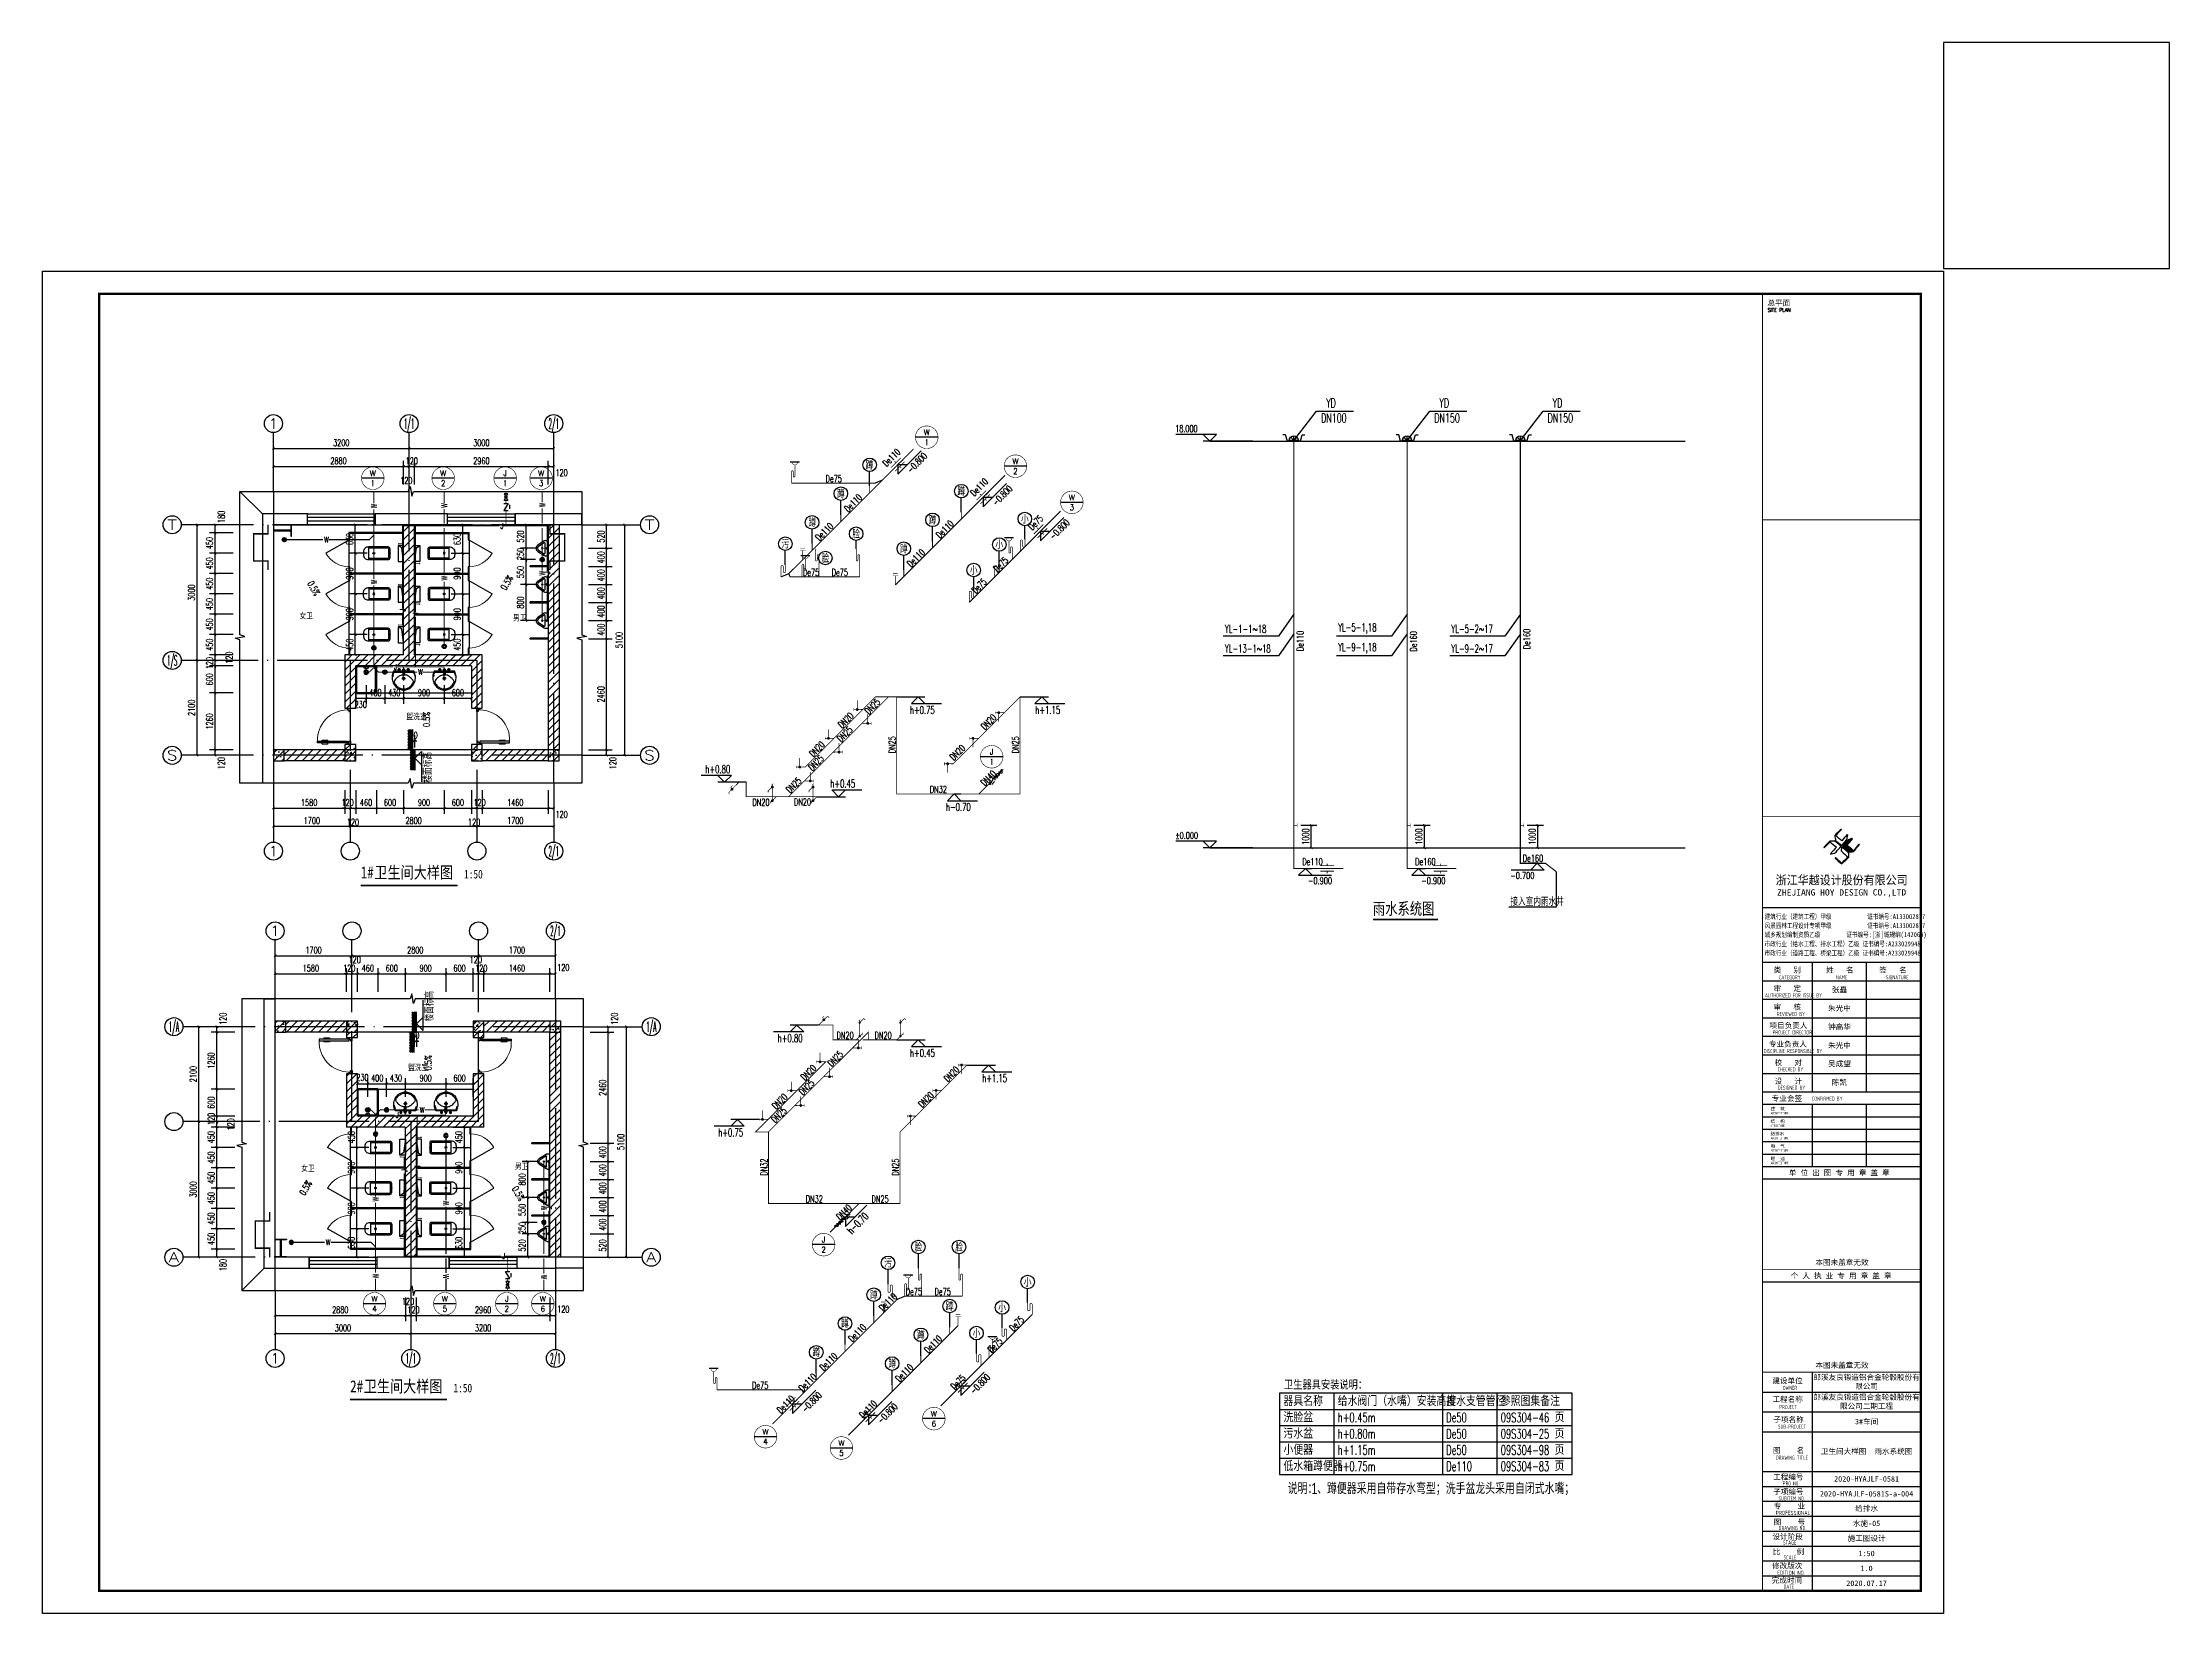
# Model space of a CAD drawing. Extents: x 14204718 to 16986381, y -1556765 to -15898.
# Drawn here: x 14926666 to 14973716, y -943952 to -909194 of the extents above; entities that cross this region are included whole.
import ezdxf
from ezdxf.enums import TextEntityAlignment as Align

# ---------------------------------------------------------------- set-up
doc = ezdxf.new("R2010")
doc.units = 0
doc.header["$LTSCALE"] = 1000
doc.header["$MEASUREMENT"] = 0
doc.linetypes.add('DOTE', pattern=[2.42, 2, -0.2, 0.02, -0.2])
for name, color, linetype in [('AXIS', 3, 'Continuous'), ('AXIS_TEXT', 7, 'Continuous'), ('COLUMN', 2, 'Continuous'), ('DIM_ELEV', 3, 'Continuous'), ('DIM_SYMB', 3, 'Continuous'), ('DIM_污水', 3, 'Continuous'), ('DIM_消防', 3, 'Continuous'), ('DIM_雨水', 3, 'Continuous'), ('DOTE', 8, 'DOTE'), ('EQUIP_地漏', 7, 'Continuous'), ('EQUIP_污水', 7, 'Continuous'), ('EQUIP_给水', 7, 'Continuous'), ('EQUIP_雨水斗', 7, 'Continuous'), ('LVTRY', 6, 'Continuous'), ('PIPE-污水', 2, 'Continuous'), ('PIPE-给水', 3, 'Continuous'), ('PIPE-雨水', 4, 'Continuous'), ('PUB_DIM', 3, 'Continuous'), ('PUB_HATCH', 8, 'Continuous'), ('PUB_TEXT', 7, 'Continuous'), ('PUB_TITLE', 4, 'Continuous'), ('TEXT_污水', 7, 'Continuous'), ('TEXT_给水', 7, 'Continuous'), ('TEXT_雨水', 7, 'Continuous'), ('TK', 4, 'Continuous'), ('TWT_DIM', 3, 'Continuous'), ('TWT_ELEV', 3, 'Continuous'), ('TWT_IDEN', 3, 'Continuous'), ('TWT_LEAD', 3, 'Continuous'), ('TWT_TAB', 7, 'Continuous'), ('TWT_TEXT', 7, 'Continuous'), ('VALVE_污水', 7, 'Continuous'), ('VALVE_给水', 7, 'Continuous'), ('VALVE_雨水', 7, 'Continuous'), ('WALL', 9, 'Continuous'), ('WALL-PARAPET', 6, 'Continuous'), ('WINDOW', 4, 'Continuous'), ('填充', 251, 'Continuous'), ('看线', 149, 'Continuous')]:
    doc.layers.add(name, color=color, linetype=linetype)
doc.styles.add('-宋体', font='', dxfattribs={"width": 0.8})
doc.styles.add('_TCH_AXIS', font='COMPLEX', dxfattribs={"bigfont": 'GBCBIG'})
doc.styles.add('_TCH_DIM', font='SIMPLEX', dxfattribs={"bigfont": 'GBCBIG'})
doc.styles.add('_TCH_DIM_T3', font='SIMPLEX', dxfattribs={"width": 0.705882, "bigfont": 'GBCBIG'})
doc.styles.add('_TWT_CIRCLE', font='COMPLEX', dxfattribs={"width": 1.1, "height": 3, "bigfont": 'HZTXT'})
doc.styles.add('_TWT_DIM_ELE', font='SIMPLEX', dxfattribs={"width": 0.8, "height": 3, "bigfont": 'HZTXT'})
doc.styles.add('_TWT_PIPEDN', font='SIMPLEX', dxfattribs={"width": 0.8, "height": 3, "bigfont": 'HZTXT'})
doc.styles.add('_TWT_PIPETEXT', font='COMPLEX', dxfattribs={"width": 0.8, "height": 2.5, "bigfont": 'HZTXT'})
doc.styles.add('_TWT_SANITARY', font='', dxfattribs={"width": 0.8, "height": 3.5})
doc.styles.add('_TWT_SERIAL', font='COMPLEX', dxfattribs={"width": 0.8, "height": 3, "bigfont": 'HZTXT'})
doc.styles.add('COMPLEX', font='COMPLEX')
doc.styles.add('HT', font='simhei.ttf', dxfattribs={"width": 0.8})
doc.styles.add('HZ', font='txt_____.ttf', dxfattribs={"bigfont": 'hztxt'})
doc.styles.add('ROMANS', font='romans', dxfattribs={"width": 0.65, "height": 231.275})
doc.styles.get("Standard").update_dxf_attribs({"font": 'gbenor.shx', "bigfont": 'gbcbig.shx'})
doc.styles.add('TK-LG-B', font='', dxfattribs={"width": 0.75})
doc.styles.add('TSSD_REIN', font='tssdeng.shx', dxfattribs={"width": 0.7, "bigfont": 'tssdchn.shx'})
doc.styles.add('YAYA', font='', dxfattribs={"width": 0.8, "height": 1})
doc.styles.add('中西文等高字体', font='HZTXT_E.shx', dxfattribs={"width": 0.7, "bigfont": 'HZTXT.shx'})
doc.styles.add('图签宋体', font='', dxfattribs={"height": 300})
doc.styles.add('图签黑体', font='simhei.ttf', dxfattribs={"height": 550})
doc.styles.get('-宋体').set_extended_font_data('SimSun')
doc.styles.get('_TWT_SANITARY').set_extended_font_data('SimSun')
doc.styles.get('TK-LG-B').set_extended_font_data('SimSun')
doc.styles.get('YAYA').set_extended_font_data('SimSun')
doc.styles.get('图签宋体').set_extended_font_data('NSimSun')
doc.dimstyles.new('_TCH_ARCH&&50', dxfattribs={"dimtxt": 148.75, "dimasz": 50, "dimexe": 125, "dimexo": 150, "dimgap": 50, "dimtad": 1, "dimdec": 0, "dimzin": 0, "dimdsep": 46, "dimtxsty": '_TCH_DIM_T3', "dimblk": 'ARCHTICK', "dimcen": 0.09, "dimclrt": 7, "dimazin": 2, "dimtfac": 1, "dimtdec": 0, "dimtix": 1, "dimtmove": 2, "dimatfit": 3, "dimfxl": 0, "dimtolj": 1, "dimtzin": 0, "dimarcsym": 0})
doc.dimstyles.new('_TWT_ARCH&&50', dxfattribs={"dimtxt": 148.75, "dimasz": 50, "dimexe": 125, "dimexo": 150, "dimgap": 50, "dimtad": 1, "dimdec": 0, "dimzin": 0, "dimdsep": 46, "dimtxsty": '_TCH_DIM_T3', "dimblk": 'ARCHTICK', "dimcen": 0.09, "dimclrt": 7, "dimazin": 2, "dimtfac": 1, "dimtdec": 0, "dimtix": 1, "dimtmove": 2, "dimatfit": 3, "dimfxl": 0, "dimtolj": 1, "dimtzin": 0, "dimarcsym": 0})
pattern_1 = [(45, (0, 89.76), (-88.388383, 88.388383), [])]
pattern_2 = [(45, (0, 0), (-88.3883476, 88.3883476), []), (50, (0, 0), (358.6300913, -31.3760675), [37.5, -412.5]), (355, (0, 0), (-69.375667, 376.096067), [30, -330]), (100.4514, (29.9, -2.6), (289.254691, 344.719771), [31.870095, -350.571056]), (46.1842, (0, 100), (533.620524, -82.759507), [56.25, -618.75]), (96.6356, (44.47, 93.1), (467.331353, 487.058935), [47.805144, -525.8565]), (351.1842, (0, 100), (467.330973, 487.0593), [45, -495]), (21, (50, 75), (298.453526, -201.3094453), [37.5, -412.5]), (326, (50, 75), (121.657666, 362.5750225), [30, -330]), (71.4514, (74.87, 58.22), (420.111314, 161.265248), [31.870095, -350.571056]), (37.5, (0, 0), (6.0799277, 166.4469269), [0, -326, 0, -335, 0, -331.25]), (7.5, (0, 0), (131.5347687, 197.205856), [0, -191, 0, -318.5, 0, -126.25]), (327.5, (-111.5, 0), (266.9112181, -11.2774359), [0, -125, 0, -390, 0, -517.5]), (317.5, (-161.5, 0), (291.5930847, 50.052491), [0, -162.5, 0, -259, 0, -367.5])]

msp = doc.modelspace()

# ---------------------------------------------------------------- texts
at = {"layer": 'DIM_消防', "color": 7, "style": '_TWT_CIRCLE'}
for s, height, p, p2 in [('W', 120.8, (14946155.7, -917879.3), (14946294.9, -917879.3)), ('1', 133.3, (14946193.9, -918106.2), (14946256.7, -918106.2)), ('W', 120.8, (14948118, -918520.3), (14948257.2, -918520.3)), ('W', 120.8, (14933902.8, -918786.1), (14934042, -918786.1)), ('1', 133.3, (14933940.9, -919013), (14934003.8, -919013)), ('W', 120.8, (14935460, -918786.1), (14935599.2, -918786.1)), ('2', 129.4, (14935482.1, -919009.6), (14935577, -919009.6)), ('J', 131.9, (14936861.2, -918787.8), (14936937.2, -918787.8)), ('1', 133.3, (14936867.8, -919013), (14936930.7, -919013)), ('W', 120.8, (14937626.1, -918786.1), (14937765.3, -918786.1)), ('3', 129.4, (14937648.2, -919009.6), (14937743.1, -919009.6)), ('2', 129.4, (14948140.2, -918743.9), (14948235, -918743.9)), ('W', 120.8, (14949366.5, -919320.6), (14949505.7, -919320.6)), ('3', 129.4, (14949388.7, -919544.1), (14949483.6, -919544.1)), ('J', 131.9, (14947624.2, -924949.8), (14947700.2, -924949.8)), ('1', 133.3, (14947630.8, -925175.1), (14947693.6, -925175.1)), ('J', 131.9, (14943906.6, -935745.3), (14943982.6, -935745.3)), ('2', 129.4, (14943897.2, -935967.2), (14943992.1, -935967.2)), ('W', 120.8, (14933940.2, -937052.3), (14934079.4, -937052.3)), ('4', 127.4, (14933956.4, -937274.2), (14934063.2, -937274.2)), ('W', 120.8, (14935497.5, -937052.3), (14935636.7, -937052.3)), ('5', 129.4, (14935519.6, -937275.8), (14935614.5, -937275.8)), ('2', 129.4, (14936889.3, -937275.8), (14936984.1, -937275.8)), ('J', 131.9, (14936898.7, -937053.9), (14936974.7, -937053.9)), ('W', 120.8, (14937663.5, -937052.3), (14937802.7, -937052.3)), ('6', 129.4, (14937685.7, -937275.8), (14937780.6, -937275.8)), ('W', 120.8, (14946313.7, -939593.3), (14946452.9, -939593.3)), ('W', 120.8, (14942590.4, -939993.3), (14942729.6, -939993.3)), ('6', 129.4, (14946335.9, -939816.8), (14946430.7, -939816.8)), ('4', 127.4, (14942606.6, -940215.1), (14942713.4, -940215.1)), ('W', 120.8, (14944269.6, -940243.2), (14944408.8, -940243.2)), ('5', 129.4, (14944291.8, -940466.7), (14944386.6, -940466.7))]:
    msp.add_text(s, height=height, dxfattribs=at).set_placement(p, p2, align=Align.FIT)
at = {"layer": 'DIM_雨水', "color": 7, "style": '_TWT_SERIAL', "width": 0.64}
for s, p in [('DN100', (14954949.3, -917601.3)), ('YD', (14955062.1, -917271.3)), ('DN150', (14957454.3, -917601.3)), ('YD', (14957567.1, -917271.3)), ('DN150', (14959959.4, -917601.3)), ('YD', (14960072.2, -917271.3))]:
    msp.add_text(s, height=200, dxfattribs=at).set_placement(p)
at = {"layer": 'PUB_TEXT'}
for s, height, style, width, p in [('18.000', 148.75, '_TCH_DIM', 0.705882, (14951722.4, -917811.4)), ('女卫', 132.91, 'YAYA', 0.8, (14932350.3, -921941.6, 400)), ('男卫', 132.91, 'YAYA', 0.8, (14937076.1, -921987.8, 400)), ('盥洗室', 132.91, 'YAYA', 0.8, (14934715.7, -924172.2, 400)), ('%%P0.000', 148.75, '_TCH_DIM', 0.705882, (14951722.4, -926811.4)), ('1#', 265.82, 'YAYA', 0.8, (14933704.1, -927689.3, 400)), ('卫生间大样图', 265.82, 'YAYA', 0.8, (14934006.6, -927689.3, 400)), ('1:50', 189.87, 'YAYA', 0.8, (14935991.1, -927689.3, 400)), ('雨水系统图', 265.82, 'TK-LG-B', 0.75, (14956096.3, -928489.9)), ('盥洗室', 132.91, 'YAYA', 0.8, (14934753.2, -931936.6, 400)), ('女卫', 132.91, 'YAYA', 0.8, (14932387.8, -934167.2, 400)), ('男卫', 132.91, 'YAYA', 0.8, (14937113.6, -934121.1, 400)), ('2#', 265.82, 'YAYA', 0.8, (14933470, -939059.4, 400)), ('卫生间大样图', 265.82, 'YAYA', 0.8, (14933772.4, -939059.4, 400)), ('1:50', 189.87, 'YAYA', 0.8, (14935756.9, -939059.4, 400))]:
    msp.add_text(s, height=height, dxfattribs=dict(at, style=style, width=width)).set_placement(p)
at = {"layer": 'PUB_TEXT', "style": '_TCH_DIM', "width": 0.705882}
for rotation, p in [(300.35318, (14932518.6, -921163.1)), (59.64682, (14936916.1, -921326.8)), (90, (14935234.4, -924338.8)), (90, (14935271.9, -931935)), (59.64682, (14932465.5, -934717.7)), (300.35318, (14937044.1, -934554))]:
    msp.add_text('0.5%%%', height=148.75, rotation=rotation, dxfattribs=at).set_placement(p)
at = {"layer": 'PUB_TEXT', "style": '_TCH_DIM'}
for p in [(14935276.8, -925568.8), (14935314.3, -930853)]:
    msp.add_text('楼面标高', height=168.79, rotation=90, dxfattribs=at).set_placement(p)
at = {"layer": 'TEXT_污水', "linetype": 'Continuous', "style": '_TWT_PIPEDN', "width": 0.64}
for s, p in [('De110', (14945338.5, -918590.9)), ('De110', (14947278.8, -919245.2)), ('De110', (14944489.7, -919595.2)), ('De110', (14946517.6, -920176.6)), ('De75', (14948563.1, -919999.2)), ('De110', (14943853.3, -920231.6)), ('De110', (14945881.2, -920812.9)), ('De75', (14947789.6, -920923.2)), ('De75', (14947312.4, -921400.4)), ('De110', (14945261.6, -937276.4)), ('De110', (14944581, -937957)), ('De75', (14948139.9, -937721.4)), ('De110', (14946260.2, -938206.9)), ('De75', (14947662.7, -938198.7)), ('De110', (14943944.6, -938593.4)), ('De110', (14945623.8, -938843.3)), ('De110', (14943484.8, -939053.2)), ('De75', (14946845.9, -939015.5)), ('De110', (14943000.5, -939537.5)), ('De110', (14944821.3, -939645.9))]:
    msp.add_text(s, height=150, rotation=45, dxfattribs=at).set_placement(p)
for p in [(14943988.1, -918919.8), (14943488.2, -920992), (14944123.6, -920992), (14945761.4, -936907.2), (14946398.5, -936907.2), (14942361.6, -938979.4)]:
    msp.add_text('De75', height=150, dxfattribs=at).set_placement(p)
at = {"layer": 'TEXT_污水', "style": '_TWT_PIPETEXT', "width": 0.64}
for rotation, p in [(90, (14934058.2, -919500.3)), (90, (14935615.4, -919488.6)), (90, (14937781.5, -919477)), (90, (14934058.2, -921180.9)), (90, (14935615.4, -921094.3)), (90, (14937781.5, -920986)), (90, (14934095.7, -934836.7)), (90, (14935652.9, -934923.4)), (90, (14937819, -935031.7)), (270, (14933970.7, -936433.6)), (270, (14935527.9, -936445.2)), (270, (14937694, -936456.8))]:
    msp.add_text('W', height=125, rotation=rotation, dxfattribs=at).set_placement(p)
for p in [(14932898, -920256.4), (14934977.2, -923186.9), (14935014.7, -932871.9), (14932935.5, -935802.4)]:
    msp.add_text('W', height=125, dxfattribs=at).set_placement(p)
at = {"layer": 'TEXT_给水', "style": '_TWT_PIPETEXT', "width": 0.64}
for p in [(14936795.2, -919950.4), (14934441.9, -923074), (14934479.4, -932984.9), (14936832.6, -936108.4)]:
    msp.add_text('J', height=125, dxfattribs=at).set_placement(p)
for p in [(14937890.8, -920960.6), (14934692.4, -921787.1), (14934979.5, -921871.1), (14934729.8, -934188.6), (14935016.9, -934104.6), (14937928.3, -935015.1)]:
    msp.add_text('J', height=125, rotation=90, dxfattribs=at).set_placement(p)
at = {"layer": 'TEXT_给水', "linetype": 'Continuous', "style": '_TWT_PIPEDN', "width": 0.64}
for s, rotation, p in [('DN20', 45, (14944353.2, -924376)), ('DN25', 45, (14944944.4, -924071.9)), ('DN25', 45, (14944333, -924683.2)), ('DN20', 45, (14947514.2, -924413.4)), ('DN25', 45, (14943696.6, -925319.6)), ('DN20', 45, (14943716.8, -925012.4)), ('DN25', 90, (14945534.3, -924921.4)), ('DN20', 45, (14946824.1, -925091.2)), ('DN25', 90, (14948266.1, -924921.4)), ('DN40', 45, (14947509.2, -925655.7)), ('DN25', 45, (14943203.7, -925812.6)), ('DN25', 45, (14944123.7, -931864.1)), ('DN20', 45, (14943529.3, -932171.4)), ('DN20', 45, (14946693.8, -932205.3)), ('DN20', 45, (14942892.9, -932807.8)), ('DN25', 45, (14943487.3, -932500.5)), ('DN20', 45, (14946128.8, -932770.3)), ('DN25', 45, (14942875.9, -933111.9)), ('DN32', 90, (14942699.8, -934266.4)), ('DN25', 90, (14945611.2, -934266.4)), ('DN40', 45, (14944314.4, -935259.2))]:
    msp.add_text(s, height=150, rotation=rotation, dxfattribs=at).set_placement(p)
for s, p in [('DN20', (14942369.8, -926078.9)), ('DN20', (14943288.7, -926071.7)), ('DN32', (14946294.3, -925793.9)), ('DN20', (14944231.5, -931236)), ('DN20', (14945071.7, -931236)), ('DN32', (14943549.7, -934857.5)), ('DN25', (14945005.3, -934857.5))]:
    msp.add_text(s, height=150, dxfattribs=at).set_placement(p)
at = {"layer": 'TEXT_雨水', "linetype": 'Continuous', "style": '_TWT_PIPEDN', "width": 0.64}
for s, p in [('De110', (14954563.6, -922660.9)), ('De160', (14957068.7, -922670.1)), ('De160', (14959573.7, -922616.8))]:
    msp.add_text(s, height=150, rotation=90, dxfattribs=at).set_placement(p)
for s, p in [('De110', (14954534.5, -927392.9)), ('De160', (14957030.4, -927392.9)), ('De160', (14959410.6, -927318.6))]:
    msp.add_text(s, height=150, dxfattribs=at).set_placement(p)
at = {"layer": 'TWT_TAB'}
for s, height, style, width, p in [('卫生器具安装说明：', 182.28, '-宋体', 0.8, (14954129.1, -938977.6)), ('器具名称', 210, '_TWT_PIPEDN', 0.8, (14954117.1, -939360.6)), ('洗脸盆', 210, '_TWT_PIPEDN', 0.8, (14954117.1, -939720.6)), ('给水阀门（水嘴）安装高度', 210, '_TWT_PIPEDN', 0.8, (14955317.1, -939360.6)), ('h+0.45m', 210, '_TWT_PIPEDN', 0.64, (14955317.1, -939720.6)), ('排水支管管径', 210, '_TWT_PIPEDN', 0.8, (14957717.1, -939360.6)), ('De50', 210, '_TWT_PIPEDN', 0.64, (14957717.1, -939720.6)), ('参照图集备注', 210, '_TWT_PIPEDN', 0.8, (14958923.9, -939360.6)), ('09S304-46', 210, '_TWT_PIPEDN', 0.64, (14958923.9, -939720.6)), ('页', 210, '_TWT_PIPEDN', 0.8, (14960114.3, -939720.6)), ('污水盆', 210, '_TWT_PIPEDN', 0.8, (14954117.1, -940080.6)), ('h+0.80m', 210, '_TWT_PIPEDN', 0.64, (14955317.1, -940080.6)), ('De50', 210, '_TWT_PIPEDN', 0.64, (14957717.1, -940080.6)), ('09S304-25', 210, '_TWT_PIPEDN', 0.64, (14958923.9, -940080.6)), ('页', 210, '_TWT_PIPEDN', 0.8, (14960114.3, -940080.6)), ('小便器', 210, '_TWT_PIPEDN', 0.8, (14954117.1, -940440.6)), ('h+1.15m', 210, '_TWT_PIPEDN', 0.64, (14955317.1, -940440.6)), ('De50', 210, '_TWT_PIPEDN', 0.64, (14957717.1, -940440.6)), ('09S304-98', 210, '_TWT_PIPEDN', 0.64, (14958923.9, -940440.6)), ('页', 210, '_TWT_PIPEDN', 0.8, (14960114.3, -940440.6)), ('低水箱蹲便器', 210, '_TWT_PIPEDN', 0.8, (14954117.1, -940800.6)), ('h+0.75m', 210, '_TWT_PIPEDN', 0.64, (14955317.1, -940800.6)), ('De110', 210, '_TWT_PIPEDN', 0.64, (14957717.1, -940800.6)), ('09S304-83', 210, '_TWT_PIPEDN', 0.64, (14958923.9, -940800.6)), ('页', 210, '_TWT_PIPEDN', 0.8, (14960114.3, -940800.6))]:
    msp.add_text(s, height=height, dxfattribs=dict(at, style=style, width=width)).set_placement(p)
at = {"layer": 'TWT_TEXT', "style": '_TWT_DIM_ELE', "width": 0.64}
for s, height, p in [('-0.800', 150, (14945875.6, -918732.6)), ('-0.800', 150, (14947761.9, -919455.5)), ('-0.800', 150, (14949028.8, -920207.3)), ('h-0.70', 175, (14944566.6, -935576.3)), ('-0.800', 150, (14943544.9, -939516.4)), ('-0.800', 150, (14947268.2, -939116.4)), ('-0.800', 150, (14945224.1, -939766.3))]:
    msp.add_text(s, height=height, rotation=45, dxfattribs=at).set_placement(p)
at = {"layer": 'TWT_TEXT', "style": '_TWT_SANITARY', "width": 0.878906}
for s, p, p2 in [('蹲', (14944878.1, -918622.8), (14945047.8, -918622.8)), ('蹲', (14944241.7, -919259.2), (14944411.4, -919259.2)), ('蹲', (14946906, -919204.2), (14947075.7, -919204.2)), ('蹲', (14943605.3, -919895.6), (14943775.1, -919895.6)), ('蹲', (14946269.6, -919840.6), (14946439.3, -919840.6)), ('小', (14948311.8, -919819.4), (14948481.5, -919819.4)), ('污', (14943012.7, -920368.3), (14943182.4, -920368.3)), ('脸', (14944580.6, -920146.3), (14944750.3, -920146.3)), ('蹲', (14945633.2, -920476.9), (14945802.9, -920476.9)), ('小', (14947746.1, -920385.1), (14947915.8, -920385.1)), ('脸', (14943898.5, -920684.3), (14944068.2, -920684.3)), ('小', (14947180.4, -920950.8), (14947350.1, -920950.8)), ('脸', (14945955.5, -935927.2), (14946125.3, -935927.2)), ('脸', (14946855.5, -935927.2), (14947025.3, -935927.2)), ('污', (14945284.9, -936279.2), (14945454.6, -936279.2)), ('小', (14948373.5, -936701.9), (14948543.2, -936701.9)), ('蹲', (14944969.4, -936984.6), (14945139.1, -936984.6)), ('蹲', (14946648.6, -937234.6), (14946818.3, -937234.6)), ('小', (14947807.9, -937267.6), (14947977.6, -937267.6)), ('蹲', (14944333, -937621), (14944502.7, -937621)), ('蹲', (14946012.2, -937870.9), (14946181.9, -937870.9)), ('小', (14947242.2, -937833.2), (14947411.9, -937833.2)), ('蹲', (14943696.6, -938257.4), (14943866.4, -938257.4)), ('蹲', (14945375.9, -938507.3), (14945545.6, -938507.3))]:
    msp.add_text(s, height=169.7, dxfattribs=at).set_placement(p, p2, align=Align.FIT)
at = {"layer": 'TWT_TEXT'}
for s, height, style, width, p in [('YL-1-1~18', 175, '_TWT_SERIAL', 0.64, (14952821.5, -922255.3)), ('YL-5-1,18', 175, '_TWT_SERIAL', 0.64, (14955326.5, -922221.9)), ('YL-5-2~17', 175, '_TWT_SERIAL', 0.64, (14957831.6, -922255.3)), ('YL-13-1~18', 175, '_TWT_SERIAL', 0.64, (14952821.5, -922691.6)), ('YL-9-1,18', 175, '_TWT_SERIAL', 0.64, (14955326.5, -922658.3)), ('YL-9-2~17', 175, '_TWT_SERIAL', 0.64, (14957831.6, -922691.6)), ('h+0.75', 175, '_TWT_DIM_ELE', 0.64, (14945852.1, -924049.4)), ('h+1.15', 175, '_TWT_DIM_ELE', 0.64, (14948626.5, -924049.4)), ('h+0.80', 175, '_TWT_DIM_ELE', 0.64, (14941328.6, -925359.3)), ('h+0.45', 175, '_TWT_DIM_ELE', 0.64, (14944092.2, -925678)), ('h-0.70', 175, '_TWT_DIM_ELE', 0.64, (14946648.3, -926196.4)), ('-0.900', 150, '_TWT_DIM_ELE', 0.64, (14954662.2, -927812.6)), ('-0.900', 150, '_TWT_DIM_ELE', 0.64, (14957167.2, -927812.6)), ('-0.700', 150, '_TWT_DIM_ELE', 0.64, (14959137.5, -927699.5)), ('h+0.80', 175, '_TWT_DIM_ELE', 0.64, (14942928.6, -931310.9)), ('h+0.45', 175, '_TWT_DIM_ELE', 0.64, (14945854.7, -931638.5)), ('h+1.15', 175, '_TWT_DIM_ELE', 0.64, (14947452.2, -932195.2)), ('h+0.75', 175, '_TWT_DIM_ELE', 0.64, (14941612.6, -933396.7)), ('说明：', 250, '中西文等高字体', 0.7, (14954211.9, -941310.7)), ('1', 250, '中西文等高字体', 0.7, (14954736.9, -941310.7)), ('、蹲便器采用自带存水弯型；洗手盆龙头采用自闭式水嘴；', 250, '中西文等高字体', 0.7, (14954861.9, -941310.7))]:
    msp.add_text(s, height=height, dxfattribs=dict(at, style=style, width=width)).set_placement(p)
msp.add_text('接入室内雨水井', height=168.79, dxfattribs=at).set_placement((14959137, -928293.1))

# ---------------------------------------------------------------- blocks, each defined once
blk = doc.blocks.new('A$C797E1D2B')
at = {"layer": 'COLUMN'}
h = blk.add_hatch(color=256, dxfattribs=at)
h.paths.add_polyline_path([(125, 400), (250, 400), (250, 388), (130, 388), (130, 200), (125, 200)])
h.paths.add_polyline_path([(0, 400), (125, 400), (125, 200), (120, 200), (120, 388), (0, 388)])
h.paths.add_polyline_path([(0, 12), (120, 12), (120, 200), (125, 200), (125, 0), (0, 0)])
h.paths.add_polyline_path([(125, 200), (130, 200), (130, 12), (250, 12), (250, 0), (125, 0)])
blk.add_lwpolyline([(250, 0), (250, 12), (130, 12), (130, 388), (250, 388), (250, 400), (0, 400), (0, 388), (120, 388), (120, 12), (0, 12), (0, 0)], close=True, dxfattribs=at)
blk = doc.blocks.new('A$C687E1119')
at = {"layer": '填充', "color": 148}
for p, q in [((0, 735), (300, 1035)), ((100, 1778), (122, 1800)), ((100, 1710), (190, 1800)), ((100, 1643), (257, 1800)), ((100, 1576), (300, 1776)), ((100, 1508), (300, 1708)), ((100, 1441), (300, 1641)), ((100, 1374), (300, 1574)), ((100, 1306), (300, 1506)), ((100, 1239), (300, 1439)), ((100, 1172), (300, 1372)), ((100, 1104), (300, 1304)), ((100, 1037), (300, 1237)), ((100, 970), (300, 1170)), ((100, 902), (300, 1102)), ((233, 900), (300, 967)), ((0, 870), (30, 900)), ((0, 802), (98, 900)), ((0, 667), (200, 867)), ((0, 600), (200, 800)), ((0, 533), (200, 733)), ((0, 465), (200, 665)), ((0, 398), (200, 598)), ((0, 331), (200, 531)), ((0, 263), (200, 463)), ((0, 196), (200, 396)), ((0, 129), (200, 329)), ((0, 61), (200, 261)), ((6, 0), (200, 194)), ((73, 0), (200, 127)), ((141, 0), (200, 59))]:
    blk.add_line(p, q, dxfattribs=at)
at = {"layer": '看线', "color": 104}
blk.add_lwpolyline([(100, 1800), (100, 900), (0, 900), (0, 0)], dxfattribs=at)
blk = doc.blocks.new('954652')
at = {"layer": 'LVTRY', "color": 3}
for p, q in [((1767462, 101357), (1767506, 101054)), ((1767506, 101054), (1767582, 100997))]:
    blk.add_line(p, q, dxfattribs=at)
blk.add_lwpolyline([(1767582, 100997), (1767582, 101357), (1767462, 101357), (1767462, 100997)], close=True, dxfattribs=at)
blk = doc.blocks.new('2012_0718_145648')
at = {"linetype": 'ByBlock'}
for p, q in [((-368, 285), (-487, 285)), ((-288, 0), (-368, 285)), ((-288, 0), (288, 0)), ((-240, 32), (240, 32)), ((0, 32), (-141, 174)), ((0, 32), (0, 232)), ((0, 32), (141, 174)), ((288, 0), (368, 285)), ((368, 285), (487, 285))]:
    blk.add_line(p, q, dxfattribs=at)
blk.add_arc((3, 32), 200, 0, 180, dxfattribs=at)
blk = doc.blocks.new('$ATTACHMENT$00000073')
at = {"const_width": 20}
for points in [[(0, 0), (150, 0)], [(150, 90), (150, -90)]]:
    blk.add_lwpolyline(points, dxfattribs=at)
blk = doc.blocks.new('A$C053D6479')
at = {"layer": 'PUB_TITLE'}
h = blk.add_hatch(color=256, dxfattribs=at)
h.dxf.hatch_style = 1
edge = h.paths.add_edge_path()
edge.add_spline(control_points=[(1026, 827), (1105, 920), (1188, 1008), (1266, 1102)], knot_values=[13, 13, 13, 13, 14, 14, 14, 14], degree=3, periodic=0)
edge.add_spline(control_points=[(1266, 1102), (1258, 1111), (1249, 1119), (1239, 1116)], knot_values=[12, 12, 12, 12, 13, 13, 13, 13], degree=3, periodic=0)
edge.add_spline(control_points=[(1239, 1116), (1210, 1107), (1179, 1092), (1144, 1077)], knot_values=[11, 11, 11, 11, 12, 12, 12, 12], degree=3, periodic=0)
edge.add_spline(control_points=[(1144, 1077), (1109, 1063), (1069, 1053), (1047, 1038)], knot_values=[10, 10, 10, 10, 11, 11, 11, 11], degree=3, periodic=0)
edge.add_spline(control_points=[(1047, 1038), (1028, 1026), (1007, 992), (991, 972)], knot_values=[9, 9, 9, 9, 10, 10, 10, 10], degree=3, periodic=0)
edge.add_spline(control_points=[(991, 972), (942, 913), (899, 868), (849, 810)], knot_values=[8, 8, 8, 8, 9, 9, 9, 9], degree=3, periodic=0)
edge.add_spline(control_points=[(849, 810), (842, 801), (822, 776), (822, 775)], knot_values=[7, 7, 7, 7, 8, 8, 8, 8], degree=3, periodic=0)
edge.add_spline(control_points=[(822, 775), (823, 771), (848, 752), (859, 744)], knot_values=[6, 6, 6, 6, 7, 7, 7, 7], degree=3, periodic=0)
edge.add_spline(control_points=[(859, 744), (949, 670), (1035, 592), (1122, 521)], knot_values=[5, 5, 5, 5, 6, 6, 6, 6], degree=3, periodic=0)
edge.add_spline(control_points=[(1122, 521), (1153, 527), (1185, 530), (1217, 533)], knot_values=[4, 4, 4, 4, 5, 5, 5, 5], degree=3, periodic=0)
edge.add_spline(control_points=[(1217, 533), (1246, 535), (1293, 532), (1316, 542)], knot_values=[3, 3, 3, 3, 4, 4, 4, 4], degree=3, periodic=0)
edge.add_spline(control_points=[(1316, 542), (1327, 547), (1338, 565), (1349, 579)], knot_values=[2, 2, 2, 2, 3, 3, 3, 3], degree=3, periodic=0)
edge.add_spline(control_points=[(1349, 579), (1423, 670), (1507, 759), (1572, 848)], knot_values=[1, 1, 1, 1, 2, 2, 2, 2], degree=3, periodic=0)
edge.add_spline(control_points=[(1572, 848), (1564, 852), (1561, 861), (1551, 862)], knot_values=[0, 0, 0, 0, 1, 1, 1, 1], degree=3, periodic=0)
edge.add_spline(control_points=[(1551, 862), (1469, 769), (1393, 671), (1310, 579)], knot_values=[15, 15, 15, 15, 16, 16, 16, 16], degree=3, periodic=0)
edge.add_spline(control_points=[(1310, 579), (1216, 662), (1118, 742), (1026, 827)], knot_values=[14, 14, 14, 14, 15, 15, 15, 15], degree=3, periodic=0)
at = {"layer": 'TK'}
for points, knots in [([(555, 949), (624, 891), (699, 833), (760, 773), (689, 691), (614, 604), (539, 517), (529, 505), (516, 487), (506, 482), (492, 475), (469, 472), (452, 467), (416, 456), (383, 448), (342, 438), (323, 433), (297, 422), (293, 440), (291, 452), (313, 470), (322, 480), (400, 566), (477, 652), (553, 736), (460, 815), (366, 894), (270, 970), (183, 883), (101, 791), (16, 703), (-18, 714), (9, 735), (28, 755), (103, 838), (192, 930), (266, 1005), (319, 1009), (387, 1005), (442, 1007), (456, 1008), (472, 1011), (485, 1007), (507, 1000), (534, 967), (555, 949)], [0, 0, 0, 0, 1, 1, 1, 2, 2, 2, 3, 3, 3, 4, 4, 4, 5, 5, 5, 6, 6, 6, 7, 7, 7, 8, 8, 8, 9, 9, 9, 10, 10, 10, 11, 11, 11, 12, 12, 12, 13, 13, 13, 14, 14, 14, 15, 15, 15, 15]), ([(1031, 1298), (1066, 1286), (1054, 1262), (1045, 1224), (1036, 1188), (1031, 1158), (1024, 1121), (1020, 1104), (1017, 1085), (1012, 1071), (1004, 1052), (976, 1026), (956, 1003), (906, 946), (866, 899), (814, 839), (806, 829), (789, 806), (787, 806), (777, 804), (728, 856), (719, 864), (651, 922), (580, 978), (514, 1036), (509, 1106), (488, 1176), (479, 1247), (570, 1343), (663, 1436), (758, 1526), (764, 1523), (768, 1518), (774, 1515), (693, 1422), (599, 1343), (520, 1249), (607, 1171), (698, 1096), (789, 1021), (874, 1109), (950, 1206), (1031, 1298)], [0, 0, 0, 0, 1, 1, 1, 2, 2, 2, 3, 3, 3, 4, 4, 4, 5, 5, 5, 6, 6, 6, 7, 7, 7, 8, 8, 8, 9, 9, 9, 10, 10, 10, 11, 11, 11, 12, 12, 12, 13, 13, 13, 14, 14, 14, 14]), ([(1551, 862), (1561, 861), (1564, 852), (1572, 848), (1507, 759), (1423, 670), (1349, 579), (1338, 565), (1327, 547), (1316, 542), (1293, 532), (1246, 535), (1217, 533), (1185, 530), (1153, 527), (1122, 521), (1035, 592), (949, 670), (859, 744), (848, 752), (823, 771), (822, 775), (822, 776), (842, 801), (849, 810), (899, 868), (942, 913), (991, 972), (1007, 992), (1028, 1026), (1047, 1038), (1069, 1053), (1109, 1063), (1144, 1077), (1179, 1092), (1210, 1107), (1239, 1116), (1249, 1119), (1258, 1111), (1266, 1102), (1188, 1008), (1105, 920), (1026, 827), (1118, 742), (1216, 662), (1310, 579), (1393, 671), (1469, 769), (1551, 862)], [0, 0, 0, 0, 1, 1, 1, 2, 2, 2, 3, 3, 3, 4, 4, 4, 5, 5, 5, 6, 6, 6, 7, 7, 7, 8, 8, 8, 9, 9, 9, 10, 10, 10, 11, 11, 11, 12, 12, 12, 13, 13, 13, 14, 14, 14, 15, 15, 15, 16, 16, 16, 16]), ([(1097, 490), (1100, 425), (1106, 361), (1107, 294), (1018, 207), (925, 121), (830, 33), (818, 21), (800, 0), (787, 0), (768, -1), (725, 49), (712, 60), (662, 103), (616, 143), (568, 186), (545, 207), (518, 224), (499, 250), (501, 259), (511, 261), (516, 267), (609, 192), (696, 111), (785, 33), (883, 118), (977, 208), (1070, 298), (992, 373), (892, 456), (803, 534), (791, 544), (768, 561), (766, 569), (761, 588), (776, 634), (780, 655), (785, 690), (788, 721), (795, 746), (897, 661), (998, 576), (1097, 490)], [0, 0, 0, 0, 1, 1, 1, 2, 2, 2, 3, 3, 3, 4, 4, 4, 5, 5, 5, 6, 6, 6, 7, 7, 7, 8, 8, 8, 9, 9, 9, 10, 10, 10, 11, 11, 11, 12, 12, 12, 13, 13, 13, 14, 14, 14, 14])]:
    blk.add_open_spline(points, degree=3, knots=knots, dxfattribs=at)
blk = doc.blocks.new('GeYuanFrame_28875727', base_point=(20.09, 4.53))
at = {"layer": 'PUB_TITLE'}
for points in [[(803.09, 235.33), (803.09, 292.73)], [(827.09, 235.33), (827.09, 292.73)], [(803.09, 202.33), (803.09, 229.83)], [(827.09, 202.33), (827.09, 229.83)], [(803.09, 14.53), (803.09, 111.33)]]:
    blk.add_lwpolyline(points, dxfattribs=at)
at = {"layer": 'TK'}
for p, q in [((781.09, 316.93), (851.09, 316.93)), ((781.09, 284.53), (851.09, 284.53)), ((781.09, 276.33), (851.09, 276.33)), ((781.09, 268.13), (851.09, 268.13)), ((781.09, 259.93), (851.09, 259.93)), ((781.09, 251.73), (851.09, 251.73)), ((781.09, 243.53), (851.09, 243.53)), ((781.09, 235.33), (851.09, 235.33)), ((781.09, 235.33), (851.09, 235.33)), ((781.09, 102.53), (851.09, 102.53)), ((781.09, 93.73), (851.09, 93.73)), ((781.09, 84.93), (803.09, 84.93)), ((781.09, 84.93), (851.09, 84.93)), ((781.09, 67.37), (851.09, 67.37)), ((781.09, 67.33), (851.09, 67.33)), ((781.09, 60.77), (851.09, 60.77)), ((781.09, 54.17), (851.09, 54.17)), ((781.09, 47.57), (851.09, 47.57)), ((781.09, 40.97), (851.09, 40.97)), ((781.09, 34.37), (851.09, 34.37)), ((781.09, 27.77), (851.09, 27.77)), ((781.09, 21.17), (851.09, 21.17)), ((781.09, 14.53), (851.09, 14.53))]:
    blk.add_line(p, q, dxfattribs=at)
blk.add_lwpolyline([(20.09, 4.53), (20.09, 598.53), (861.09, 598.53), (861.09, 4.53)], close=True, dxfattribs=at)
at = {"layer": 'TK', "const_width": 1}
blk.add_lwpolyline([(45.09, 588.53), (851.09, 588.53), (851.09, 14.53), (45.09, 14.53)], close=True, dxfattribs=at)
at = {"layer": 'TK'}
for points, const_width in [([(781.09, 588.53), (781.09, 14.53)], 0.4), ([(781.09, 488.5), (851.09, 488.5)], 0.35), ([(781.09, 357.14), (851.09, 357.14)], 0.35), ([(781.09, 292.73), (851.09, 292.73)], 0.35), ([(781.09, 292.73), (851.09, 292.73)], 0.35), ([(781.09, 235.33), (851.09, 235.33)], 0.35), ([(781.09, 202.33), (851.09, 202.33)], 0.35), ([(781.09, 156.83), (851.09, 156.83)], 0.35), ([(781.09, 111.33), (851.09, 111.33)], 0.35), ([(781.09, 67.37), (851.09, 67.37)], 0.35)]:
    blk.add_lwpolyline(points, dxfattribs=dict(at, const_width=const_width))
for points in [[(781.09, 292.73), (851.09, 292.73)], [(781.09, 235.33), (851.09, 235.33)], [(781.09, 229.83), (851.09, 229.83)], [(781.09, 224.33), (851.09, 224.33)], [(781.09, 218.83), (851.09, 218.83)], [(781.09, 213.33), (851.09, 213.33)], [(781.09, 207.83), (851.09, 207.83)], [(781.09, 202.33), (851.09, 202.33)], [(781.09, 196.83), (851.09, 196.83)], [(781.09, 151.33), (851.09, 151.33)]]:
    blk.add_lwpolyline(points, dxfattribs=at)
at = {"layer": 'PUB_TITLE', "xscale": 0.01000000000021828, "yscale": 0.01000000000021828, "zscale": 0.01}
blk.add_blockref('A$C053D6479', (808.19, 336.27), dxfattribs=at)
at = {"layer": 'TK', "style": '图签宋体'}
for s, height, p in [('总平面', 2.4, (783.23, 583.28)), ('类   别', 2.4, (785.97, 288.09)), ('审   定', 2.4, (785.97, 279.89)), ('姓   名', 2.4, (809.2, 288.09)), ('签   名', 2.4, (832.68, 288.09)), ('审   核', 2.4, (785.97, 271.69)), ('项目负责人', 2.4, (784.13, 263.49)), ('专业负责人', 2.4, (783.89, 255.29)), ('校   对', 2.4, (786.38, 247.09)), ('设   计', 2.4, (786.36, 238.89)), ('建  筑', 1.44, (784.61, 227.11)), ('专业会签', 2.4, (785.12, 231.24)), ('结  构', 1.44, (784.61, 221.61)), ('给排水', 1.44, (784.61, 216.11)), ('电  气', 1.44, (784.61, 210.61)), ('暖  通', 1.44, (784.61, 205.11)), ('单 位 出 图 专 用 章 盖 章', 2.4, (792.72, 198.35)), ('本图未盖章无效', 2.4, (804.43, 158.7)), ('个 人 执 业 专 用 章 盖 章', 2.4, (793.52, 152.77)), ('本图未盖章无效', 2.4, (804.43, 113.2)), ('建设单位', 2.4, (785.39, 106.33)), ('工程名称', 2.4, (785.47, 98.12)), ('子项名称', 2.4, (785.85, 89.14)), ('图    名', 2.4, (785.63, 75.5)), ('工程编号', 2.4, (785.77, 63.77)), ('子项编号', 2.4, (785.77, 57.19)), ('专    业', 2.4, (786.01, 50.88)), ('设计阶段', 2.4, (785.45, 37.32)), ('图    号', 2.4, (786.02, 43.77)), ('比    例', 2.4, (785.59, 30.63)), ('完成时间', 2.4, (785.11, 18.02)), ('修改版次', 2.4, (785.24, 24.41))]:
    blk.add_text(s, height=height, dxfattribs=at).set_placement(p)
at = {"layer": 'TK'}
for s, height, style, width, p in [('SITE PLAN', 1.697, 'ROMANS', 0.76, (783.35, 580.49)), ('建筑行业（建筑工程）甲级           证书编号:A133002877', 2.2, '-宋体', 0.8, (782, 311.83)), ('风景园林工程设计专项甲级           证书编号:A133002877', 2.2, '-宋体', 0.8, (782, 307.81)), ('城乡规划编制资质乙级        证书编号:[浙]城规编(142069)', 2.2, '-宋体', 0.8, (782, 303.82)), ('市政行业（给水工程、排水工程）乙级 证书编号:A233029948', 2.2, '-宋体', 0.8, (782, 299.74)), ('市政行业（道路工程、桥梁工程）乙级 证书编号:A233029948', 2.2, '-宋体', 0.8, (782, 295.69)), ('CATEGORY', 1.8, 'TSSD_REIN', 0.7, (788.32, 285.17)), ('NAME', 1.8, 'TSSD_REIN', 0.7, (813.51, 285.17)), ('SIGNATURE', 1.8, 'TSSD_REIN', 0.7, (835.66, 285.17)), ('AUTHORIZED FOR ISSUE BY', 1.8, 'TSSD_REIN', 0.7, (782.12, 277.17)), ('REVIEWED BY', 1.8, 'TSSD_REIN', 0.7, (787.36, 268.91)), ('DISCIPLINE RESPONSIBLE BY', 1.8, 'TSSD_REIN', 0.7, (781.57, 252.48)), ('PROJECT DIRECTOR', 1.8, 'TSSD_REIN', 0.7, (785.55, 260.74)), ('CHECKED BY', 1.8, 'TSSD_REIN', 0.7, (787.75, 244.44)), ('DESIGNED BY', 1.8, 'TSSD_REIN', 0.7, (787.76, 236.27)), ('ARCHITECTURE', 1.08, 'TSSD_REIN', 0.7, (784.65, 225.34)), ('CONFIRMED BY', 1.8, 'TSSD_REIN', 0.7, (802.94, 231.42)), ('STRUCTURE', 1.08, 'TSSD_REIN', 0.7, (784.65, 219.84)), ('ARCHITECTURE', 1.08, 'TSSD_REIN', 0.7, (784.65, 214.34)), ('ARCHITECTURE', 1.08, 'TSSD_REIN', 0.7, (784.65, 208.84)), ('ARCHITECTURE', 1.08, 'TSSD_REIN', 0.7, (784.65, 203.34)), ('OWNER', 1.8, 'TSSD_REIN', 0.7, (789.98, 103.48)), ('PROJECT', 1.8, 'TSSD_REIN', 0.7, (788.52, 95.02)), ('SUB-PROJECT', 1.8, 'TSSD_REIN', 0.7, (787.86, 86.3)), ('DRAWING TITLE', 1.8, 'TSSD_REIN', 0.7, (786.97, 72.53)), ('PRO N0.', 1.8, 'TSSD_REIN', 0.7, (790.01, 61.15)), ('PROFESSIONAL', 1.8, 'TSSD_REIN', 0.8, (786.88, 48.15)), ('SUBITEM NO.', 1.8, 'TSSD_REIN', 0.7, (788.15, 54.58)), ('DRAWING NO.', 1.8, 'TSSD_REIN', 0.7, (788.19, 41.45)), ('STAGE', 1.8, 'TSSD_REIN', 0.7, (790.09, 35.03)), ('SCALE', 1.8, 'TSSD_REIN', 0.7, (790.38, 28.42)), ('EDITION NO.', 1.8, 'TSSD_REIN', 0.8, (787.53, 21.64)), ('DATE', 1.8, 'TSSD_REIN', 0.7, (790.33, 15.45))]:
    blk.add_text(s, height=height, dxfattribs=dict(at, style=style, width=width)).set_placement(p)
for s, height, style, width, p in [('浙江华越设计股份有限公司', 3.96, 'HT', 0.9, (816.07, 329.16)), ('ZHEJIANG HOY DESIGN CO.,LTD', 2.8, '图签黑体', 1.11, (816.06, 323.29))]:
    blk.add_text(s, height=height, dxfattribs=dict(at, style=style, width=width)).set_placement(p, align=Align.MIDDLE)
at = {"layer": 'TK', "char_height": 2.4, "attachment_point": 5, "style": '图签宋体'}
for s, insert, width in [('朱光中', (815.09, 272.23), 24), ('张矗', (815.09, 280.4), 24), ('钟高华', (815.09, 264.03), 24), ('朱光中', (815.09, 255.76), 24), ('吴成望', (815.09, 247.63), 24), ('陈凯', (815.09, 239.43), 24), ('郎溪友良锻造铝合金轮毂股份有限公司', (827.09, 106.93), 48), ('郎溪友良锻造铝合金轮毂股份有限公司二期工程', (827.09, 98.13), 48), ('3#车间', (827.09, 89.33), 48), ('卫生间大样图  雨水系统图', (827.09, 76.13), 48), ('2020-HYAJLF-0581S-a-004', (827.09, 57.47), 48), ('2020-HYAJLF-0581', (827.09, 64.07), 48), ('给排水', (827.09, 50.87), 48), ('施工图设计', (827.09, 37.67), 48), ('水施-05', (827.09, 44.27), 48), ('1:50', (827.09, 31.07), 48), ('2020.07.17', (827.09, 17.88), 48), ('1.0', (827.09, 24.47), 48)]:
    blk.add_mtext(s, dxfattribs=dict(at, insert=insert, width=width))
blk = doc.blocks.new('$TWTSYS$00000092')
at = {"const_width": 30}
blk.add_lwpolyline([(0, 0), (0, 462, -0.75), (100, 462), (100, 227, 0.749772), (200, 225), (200, 531)], format="xyb", dxfattribs=at)
blk = doc.blocks.new('$TWTSYS$00000095')
at = {"color": 0, "const_width": 42}
blk.add_lwpolyline([(0, 303), (0, 0)], dxfattribs=at)
blk = doc.blocks.new('$TWTSYS$00000409')
blk.add_line((-53, 944), (347, 944))
for points, const_width in [([(25, 944, 1.067664), (275, 944)], 20), ([(0, 0), (0, 512, -1), (75, 512), (75, 312, 1), (150, 312), (150, 810)], 30)]:
    blk.add_lwpolyline(points, format="xyb", dxfattribs=dict(const_width=const_width))
at = {"style": 'HZ', "flags": 1}
for tag in ['WHAT', 'SPEC', 'UNIT']:
    blk.add_attdef(tag, (150, 810), '', height=0.001, dxfattribs=at)
blk = doc.blocks.new('$TWTSYS$00000426')
for points, const_width in [([(-125, 407), (125, 407)], 20), ([(-100, 500), (100, 500)], 20), ([(0, 407), (0, 0)], 30)]:
    blk.add_lwpolyline(points, dxfattribs=dict(const_width=const_width))
at = {"style": 'HZ', "width": 0.7, "flags": 1}
for tag in ['UNIT', 'SPEC', 'WHAT']:
    blk.add_attdef(tag, (0, 0), '', height=0.001, dxfattribs=at)
blk = doc.blocks.new('$TWTSYS$00000411')
blk.add_line((53, 944), (-347, 944))
for points, const_width in [([(-25, 944, -1.067664), (-275, 944)], 20), ([(0, 0), (0, 512, 1), (-75, 512), (-75, 312, -1), (-150, 312), (-150, 810)], 30)]:
    blk.add_lwpolyline(points, format="xyb", dxfattribs=dict(const_width=const_width))
at = {"style": 'HZ', "flags": 1}
for tag in ['UNIT', 'SPEC', 'WHAT']:
    blk.add_attdef(tag, (-150, 810), '', height=0.001, dxfattribs=at)
blk = doc.blocks.new('$VALVE$00000553')
at = {"const_width": 30}
for points in [[(0, 100), (-250, 100), (-250, 100)], [(0, 100), (0, 175)], [(0, 100), (250, 100), (250, 100)], [(-250, -100), (-250, -100), (0, -100)], [(250, -100), (250, -100), (0, -100)], [(0, -175), (0, -100)]]:
    blk.add_lwpolyline(points, dxfattribs=at)
blk = doc.blocks.new('$lvtry$00000037')
for p, q in [((-305, -430), (-305, -30)), ((-285, -420), (-285, -40)), ((-275, 0), (275, 0)), ((275, -460), (-275, -460)), ((-265, -20), (265, -20)), ((265, -440), (-265, -440)), ((285, -180), (245, -198)), ((245, -198), (245, -263)), ((245, -263), (285, -280)), ((285, -40), (285, -420)), ((305, -30), (305, -430))]:
    blk.add_line(p, q)
for radius in [50, 32.5]:
    blk.add_circle((165, -230), radius)
for centre, radius, start, end in [((-275, -30), 30, 90, 180), ((-275, -430), 30, 180, 270), ((-265, -40), 20, 90, 180), ((-265, -420), 20, 180, 270), ((265, -40), 20, 0, 90), ((265, -420), 20, 270, 0), ((275, -30), 30, 0, 90), ((275, -430), 30, 270, 0)]:
    blk.add_arc(centre, radius, start, end)
blk = doc.blocks.new('$lvtry$00000007')
for p, q in [((-170, 0), (170, 0)), ((-170, -61), (-170, 0)), ((-162, -88), (-69, -231)), ((-124, -91), (-43, -216)), ((-116, -76), (116, -76)), ((43, -216), (124, -91)), ((69, -231), (162, -88)), ((170, -61), (170, 0))]:
    blk.add_line(p, q)
blk.add_circle((0, -38), 17.7)
for centre, radius, start, end in [((-120, -61), 50, 180, 213.0863), ((-116, -86), 10, 90, 213.0863), ((0, -191), 80, 210, 330), ((0, -191), 50, 210, 330), ((116, -86), 10, 326.9137, 90), ((120, -61), 50, 326.9137, 0)]:
    blk.add_arc(centre, radius, start, end)
blk = doc.blocks.new('$DorLib2D$00000009')
at = {"lineweight": 13}
for p, q in [((0.378, 0.782), (0.378, 0.624)), ((0.489, 0.782), (0.489, 0.624))]:
    blk.add_line(p, q, dxfattribs=at)
for p, q in [((0.413, 0.782), (0.378, 0.782)), ((0.413, 0.624), (0.378, 0.624)), ((0.413, 0.905), (0.413, 0.081)), ((0.454, 0.905), (0.413, 0.905)), ((0.454, 0.081), (0.454, 0.905)), ((0.489, 0.782), (0.454, 0.782)), ((0.489, 0.624), (0.454, 0.624)), ((-0.494, 0.081), (-0.453, 0.081)), ((-0.494, -0.002), (-0.494, 0.081)), ((-0.453, 0.081), (-0.453, 0.039)), ((-0.453, 0.039), (-0.412, 0.039)), ((-0.412, 0.039), (-0.412, -0.002)), ((0.413, 0.081), (0.454, 0.081)), ((0.454, 0.039), (0.413, 0.039)), ((0.413, 0.039), (0.413, -0.002)), ((0.495, 0.081), (0.454, 0.081)), ((0.454, 0.081), (0.454, 0.039)), ((0.495, -0.002), (0.495, 0.081)), ((-0.494, -0.002), (-0.494, -0.002)), ((-0.412, -0.002), (-0.494, -0.002)), ((0.413, -0.002), (0.495, -0.002)), ((0.495, -0.002), (0.495, -0.002))]:
    blk.add_line(p, q)
blk.add_arc((0.372, 0.082), 0.825, 87.13397, 180.07167, dxfattribs=at)
blk = doc.blocks.new('$TCHSYS$APDOOR2D')
blk.add_line((0.5, 0), (0, 0.866))
at = {"lineweight": 13}
blk.add_arc((0.5, 0), 1, 120, 180, dxfattribs=at)
blk = doc.blocks.new('$lvtry$00000192')
for p, q in [((-249, -114), (-277, -200)), ((-257, -192), (-247, -166)), ((-30, -114), (-249, -114)), ((-237, -138), (-247, -166)), ((-235, -138), (-27, -138)), ((-144, -84), (-75, -83)), ((-109, -118), (-110, -49)), ((-43, -272), (43, -271)), ((-24, -72), (-30, -109)), ((-30, -109), (-17, -212)), ((-24, -72), (0, -73)), ((-24, -72), (-17, -212)), ((-23, -91), (0, -91)), ((-18, -202), (-1, -202)), ((-17, -212), (-1, -212)), ((15, -203), (-1, -202)), ((14, -212), (-1, -212)), ((24, -73), (0, -73)), ((23, -92), (0, -91)), ((1, -314), (0, -229)), ((24, -73), (14, -212)), ((30, -110), (14, -212)), ((24, -73), (30, -110)), ((26, -138), (243, -138)), ((256, -114), (29, -114)), ((75, -83), (144, -82)), ((110, -117), (109, -48)), ((243, -138), (263, -192)), ((243, -138), (272, -216)), ((283, -200), (256, -114))]:
    blk.add_line(p, q)
for points in [[(-277, -200, 0.044851), (-282, -257, 0.06689), (-277, -296, 0.023023), (-257, -356, 0.044853), (-243, -386, 0.043799), (-215, -425, 0.044001), (-180, -459, 0.042834), (-139, -487, 0.043018), (-95, -507, 0.042273), (-47, -520, 0.042347), (2, -524, 0.04234), (52, -520, 0.042268), (100, -508, 0.043003), (144, -488, 0.042821), (185, -460, 0.043985), (220, -426, 0.043782), (249, -387, 0.044843), (273, -338, 0.059205), (283, -297, 0.030672), (287, -241, 0.04375), (283, -201, 0.001982), (283, -201, 0.000717), (283, -200)], [(-21, -200, 0.021783), (-40, -200, 0.043137), (-49, -201, 0.041783), (-92, -214, 0.044848), (-129, -233, 0.04131), (-155, -252, 0.026055), (-194, -290, 0.052783), (-228, -336, 0.159914), (-231, -349, 0.063485), (-229, -357, 0.0374), (-221, -373, 0.051256), (-198, -406, 0.043963), (-164, -440, 0.042872), (-127, -465, 0.042994), (-86, -483, 0.042296), (-43, -495, 0.042347), (2, -499, 0.042341), (47, -495, 0.042292), (91, -484, 0.04298), (132, -466, 0.042859), (169, -440, 0.043948), (202, -409, 0.046877), (227, -374, 0.041749), (235, -357, 0.059652), (238, -346, 0.177603), (234, -327, 0.063235), (189, -275, 0.024325), (146, -239, 0.043369), (120, -223, 0.042415), (76, -205, 0.050318), (38, -197, 0.034463), (33, -197, 0.015757), (19, -198, 0.015757)]]:
    blk.add_lwpolyline(points, format="xyb")
blk.add_lwpolyline([(-257, -192), (-264, -237), (-264, -241)])
for centre, radius in [((-109, -83), 23.8), ((-109, -83), 14.2), ((0, -271), 28.5), ((0, -271), 19), ((110, -83), 23.8), ((110, -83), 14.2)]:
    blk.add_circle(centre, radius)
for centre, start, end in [((-1, -61), 79.8328, 278.7823), ((1, -61), 259.8328, 98.7823)]:
    blk.add_arc(centre, 6.83, start, end)
blk.add_point((0, -91))
blk = doc.blocks.new('$lvtry$00000200')
at = {"color": 0}
for p, q in [((-110, -40), (-110, -470)), ((100, -30), (-100, -30)), ((110, -470), (110, -40))]:
    blk.add_line(p, q, dxfattribs=at)
blk.add_lwpolyline([(100, 0), (-100, 0, 0.414214), (-140, -40), (-140, -480, 0.414214), (-30, -590), (30, -590, 0.414214), (140, -480), (140, -40, 0.414214)], format="xyb", close=True, dxfattribs=at)
blk.add_lwpolyline([(140, -470), (-140, -470)], dxfattribs=at)
blk.add_circle((0, -359), 20, dxfattribs=at)
for centre, start, end in [((-100, -40), 90, 180), ((100, -40), 0, 90)]:
    blk.add_arc(centre, 10, start, end, dxfattribs=at)
for p in [(0, 0), (0, -359)]:
    blk.add_point(p, dxfattribs=at)
blk = doc.blocks.new('$TCHSYS$WIN2D')
for p, q in [((-0.5, 0.5), (0.5, 0.5)), ((-0.5, 0.5), (-0.5, -0.5)), ((0.5, 0.5), (0.5, -0.5)), ((0.5, 0.167), (-0.5, 0.167)), ((0.5, -0.167), (-0.5, -0.167)), ((-0.5, -0.5), (0.5, -0.5))]:
    blk.add_line(p, q)
blk = doc.blocks.new('_ArchTick')
at = {"color": 0, "linetype": 'ByBlock', "const_width": 0.4}
blk.add_lwpolyline([(-0.5, -0.5), (0.5, 0.5)], dxfattribs=at)
blk = doc.blocks.new('*D366')
at = {"layer": 'AXIS', "color": 0, "lineweight": -2}
for p, q in [((14936274, -925734), (14936274, -926659)), ((14937974, -925734), (14937974, -926659)), ((14936274, -926534), (14937974, -926534))]:
    blk.add_line(p, q, dxfattribs=at)
at = {"layer": 'Defpoints', "color": 0}
for p in [(14936274, -925584), (14937974, -925584), (14937974, -926534)]:
    blk.add_point(p, dxfattribs=at)
at = {"layer": 'AXIS', "color": 0, "lineweight": -2, "xscale": 50, "yscale": 50, "zscale": 50, "rotation": 180}
blk.add_blockref('_ArchTick', (14936274, -926534), dxfattribs=at)
at = {"layer": 'AXIS', "color": 0, "lineweight": -2, "xscale": 50, "yscale": 50, "zscale": 50}
blk.add_blockref('_ArchTick', (14937974, -926534), dxfattribs=at)
at = {"layer": 'AXIS', "color": 7, "insert": (14937124, -926410), "char_height": 148.8, "attachment_point": 5, "style": '_TCH_DIM_T3'}
blk.add_mtext('\\A1;1700', dxfattribs=at)
blk = doc.blocks.new('*D367')
at = {"layer": 'AXIS', "color": 0, "lineweight": -2}
for p, q in [((14933474, -925734), (14933474, -926659)), ((14936274, -925734), (14936274, -926659)), ((14933474, -926534), (14936274, -926534))]:
    blk.add_line(p, q, dxfattribs=at)
at = {"layer": 'Defpoints', "color": 0}
for p in [(14933474, -925584), (14936274, -925584), (14936274, -926534)]:
    blk.add_point(p, dxfattribs=at)
at = {"layer": 'AXIS', "color": 0, "lineweight": -2, "xscale": 50, "yscale": 50, "zscale": 50, "rotation": 180}
blk.add_blockref('_ArchTick', (14933474, -926534), dxfattribs=at)
at = {"layer": 'AXIS', "color": 0, "lineweight": -2, "xscale": 50, "yscale": 50, "zscale": 50}
blk.add_blockref('_ArchTick', (14936274, -926534), dxfattribs=at)
at = {"layer": 'AXIS', "color": 7, "insert": (14934874, -926410), "char_height": 148.8, "attachment_point": 5, "style": '_TCH_DIM_T3'}
blk.add_mtext('\\A1;2800', dxfattribs=at)
blk = doc.blocks.new('*D368')
at = {"layer": 'AXIS', "color": 0, "lineweight": -2}
for p, q in [((14931774, -925734), (14931774, -926659)), ((14933474, -925734), (14933474, -926659)), ((14931774, -926534), (14933474, -926534))]:
    blk.add_line(p, q, dxfattribs=at)
at = {"layer": 'Defpoints', "color": 0}
for p in [(14931774, -925584), (14933474, -925584), (14933474, -926534)]:
    blk.add_point(p, dxfattribs=at)
at = {"layer": 'AXIS', "color": 0, "lineweight": -2, "xscale": 50, "yscale": 50, "zscale": 50, "rotation": 180}
blk.add_blockref('_ArchTick', (14931774, -926534), dxfattribs=at)
at = {"layer": 'AXIS', "color": 0, "lineweight": -2, "xscale": 50, "yscale": 50, "zscale": 50}
blk.add_blockref('_ArchTick', (14933474, -926534), dxfattribs=at)
at = {"layer": 'AXIS', "color": 7, "insert": (14932624, -926410), "char_height": 148.8, "attachment_point": 5, "style": '_TCH_DIM_T3'}
blk.add_mtext('\\A1;1700', dxfattribs=at)
blk = doc.blocks.new('*D369')
at = {"layer": 'AXIS', "color": 0, "lineweight": -2}
for p, q in [((14937854, -925734), (14937854, -926259)), ((14937974, -925734), (14937974, -926259)), ((14937854, -926134), (14937974, -926134))]:
    blk.add_line(p, q, dxfattribs=at)
at = {"layer": 'Defpoints', "color": 0}
for p in [(14937854, -925584), (14937974, -925584), (14937974, -926134)]:
    blk.add_point(p, dxfattribs=at)
at = {"layer": 'AXIS', "color": 0, "lineweight": -2, "xscale": 50, "yscale": 50, "zscale": 50, "rotation": 180}
blk.add_blockref('_ArchTick', (14937854, -926134), dxfattribs=at)
at = {"layer": 'AXIS', "color": 0, "lineweight": -2, "xscale": 50, "yscale": 50, "zscale": 50}
blk.add_blockref('_ArchTick', (14937974, -926134), dxfattribs=at)
at = {"layer": 'AXIS', "color": 7, "insert": (14938149, -926272), "char_height": 148.8, "attachment_point": 5, "style": '_TCH_DIM_T3'}
blk.add_mtext('\\A1;120', dxfattribs=at)
blk = doc.blocks.new('*D370')
at = {"layer": 'AXIS', "color": 0, "lineweight": -2}
for p, q in [((14936394, -925734), (14936394, -926259)), ((14937854, -925734), (14937854, -926259)), ((14936394, -926134), (14937854, -926134))]:
    blk.add_line(p, q, dxfattribs=at)
at = {"layer": 'Defpoints', "color": 0}
for p in [(14936394, -925584), (14937854, -925584), (14937854, -926134)]:
    blk.add_point(p, dxfattribs=at)
at = {"layer": 'AXIS', "color": 0, "lineweight": -2, "xscale": 50, "yscale": 50, "zscale": 50, "rotation": 180}
blk.add_blockref('_ArchTick', (14936394, -926134), dxfattribs=at)
at = {"layer": 'AXIS', "color": 0, "lineweight": -2, "xscale": 50, "yscale": 50, "zscale": 50}
blk.add_blockref('_ArchTick', (14937854, -926134), dxfattribs=at)
at = {"layer": 'AXIS', "color": 7, "insert": (14937124, -926010), "char_height": 148.8, "attachment_point": 5, "style": '_TCH_DIM_T3'}
blk.add_mtext('\\A1;1460', dxfattribs=at)
blk = doc.blocks.new('*D371')
at = {"layer": 'AXIS', "color": 0, "lineweight": -2}
for p, q in [((14936274, -925734), (14936274, -926259)), ((14936394, -925734), (14936394, -926259)), ((14936274, -926134), (14936224, -926134)), ((14936274, -926134), (14936394, -926134)), ((14936394, -926134), (14936444, -926134))]:
    blk.add_line(p, q, dxfattribs=at)
at = {"layer": 'Defpoints', "color": 0}
for p in [(14936274, -925584), (14936394, -925584), (14936394, -926134)]:
    blk.add_point(p, dxfattribs=at)
at = {"layer": 'AXIS', "color": 0, "lineweight": -2, "xscale": 50, "yscale": 50, "zscale": 50}
blk.add_blockref('_ArchTick', (14936274, -926134), dxfattribs=at)
at = {"layer": 'AXIS', "color": 0, "lineweight": -2, "xscale": 50, "yscale": 50, "zscale": 50, "rotation": 180}
blk.add_blockref('_ArchTick', (14936394, -926134), dxfattribs=at)
at = {"layer": 'AXIS', "color": 7, "insert": (14936334, -926010), "char_height": 148.8, "attachment_point": 5, "style": '_TCH_DIM_T3'}
blk.add_mtext('\\A1;120', dxfattribs=at)
blk = doc.blocks.new('*D372')
at = {"layer": 'AXIS', "color": 0, "lineweight": -2}
for p, q in [((14936154, -925734), (14936154, -926259)), ((14936274, -925734), (14936274, -926259)), ((14936154, -926134), (14936274, -926134))]:
    blk.add_line(p, q, dxfattribs=at)
at = {"layer": 'Defpoints', "color": 0}
for p in [(14936154, -925584), (14936274, -925584), (14936274, -926134)]:
    blk.add_point(p, dxfattribs=at)
at = {"layer": 'AXIS', "color": 0, "lineweight": -2, "xscale": 50, "yscale": 50, "zscale": 50, "rotation": 180}
blk.add_blockref('_ArchTick', (14936154, -926134), dxfattribs=at)
at = {"layer": 'AXIS', "color": 0, "lineweight": -2, "xscale": 50, "yscale": 50, "zscale": 50}
blk.add_blockref('_ArchTick', (14936274, -926134), dxfattribs=at)
at = {"layer": 'AXIS', "color": 7, "insert": (14936214, -926447), "char_height": 148.8, "attachment_point": 5, "style": '_TCH_DIM_T3'}
blk.add_mtext('\\A1;120', dxfattribs=at)
blk = doc.blocks.new('*D373')
at = {"layer": 'AXIS', "color": 0, "lineweight": -2}
for p, q in [((14935554, -925734), (14935554, -926259)), ((14936154, -925734), (14936154, -926259)), ((14935554, -926134), (14936154, -926134))]:
    blk.add_line(p, q, dxfattribs=at)
at = {"layer": 'Defpoints', "color": 0}
for p in [(14935554, -925584), (14936154, -925584), (14936154, -926134)]:
    blk.add_point(p, dxfattribs=at)
at = {"layer": 'AXIS', "color": 0, "lineweight": -2, "xscale": 50, "yscale": 50, "zscale": 50, "rotation": 180}
blk.add_blockref('_ArchTick', (14935554, -926134), dxfattribs=at)
at = {"layer": 'AXIS', "color": 0, "lineweight": -2, "xscale": 50, "yscale": 50, "zscale": 50}
blk.add_blockref('_ArchTick', (14936154, -926134), dxfattribs=at)
at = {"layer": 'AXIS', "color": 7, "insert": (14935854, -926010), "char_height": 148.8, "attachment_point": 5, "style": '_TCH_DIM_T3'}
blk.add_mtext('\\A1;600', dxfattribs=at)
blk = doc.blocks.new('*D374')
at = {"layer": 'AXIS', "color": 0, "lineweight": -2}
for p, q in [((14934654, -925734), (14934654, -926259)), ((14935554, -925734), (14935554, -926259)), ((14934654, -926134), (14935554, -926134))]:
    blk.add_line(p, q, dxfattribs=at)
at = {"layer": 'Defpoints', "color": 0}
for p in [(14934654, -925584), (14935554, -925584), (14935554, -926134)]:
    blk.add_point(p, dxfattribs=at)
at = {"layer": 'AXIS', "color": 0, "lineweight": -2, "xscale": 50, "yscale": 50, "zscale": 50, "rotation": 180}
blk.add_blockref('_ArchTick', (14934654, -926134), dxfattribs=at)
at = {"layer": 'AXIS', "color": 0, "lineweight": -2, "xscale": 50, "yscale": 50, "zscale": 50}
blk.add_blockref('_ArchTick', (14935554, -926134), dxfattribs=at)
at = {"layer": 'AXIS', "color": 7, "insert": (14935104, -926010), "char_height": 148.8, "attachment_point": 5, "style": '_TCH_DIM_T3'}
blk.add_mtext('\\A1;900', dxfattribs=at)
blk = doc.blocks.new('*D375')
at = {"layer": 'AXIS', "color": 0, "lineweight": -2}
for p, q in [((14934054, -925734), (14934054, -926259)), ((14934654, -925734), (14934654, -926259)), ((14934054, -926134), (14934654, -926134))]:
    blk.add_line(p, q, dxfattribs=at)
at = {"layer": 'Defpoints', "color": 0}
for p in [(14934054, -925584), (14934654, -925584), (14934654, -926134)]:
    blk.add_point(p, dxfattribs=at)
at = {"layer": 'AXIS', "color": 0, "lineweight": -2, "xscale": 50, "yscale": 50, "zscale": 50, "rotation": 180}
blk.add_blockref('_ArchTick', (14934054, -926134), dxfattribs=at)
at = {"layer": 'AXIS', "color": 0, "lineweight": -2, "xscale": 50, "yscale": 50, "zscale": 50}
blk.add_blockref('_ArchTick', (14934654, -926134), dxfattribs=at)
at = {"layer": 'AXIS', "color": 7, "insert": (14934354, -926010), "char_height": 148.8, "attachment_point": 5, "style": '_TCH_DIM_T3'}
blk.add_mtext('\\A1;600', dxfattribs=at)
blk = doc.blocks.new('*D376')
at = {"layer": 'AXIS', "color": 0, "lineweight": -2}
for p, q in [((14933594, -925734), (14933594, -926259)), ((14934054, -925734), (14934054, -926259)), ((14933594, -926134), (14934054, -926134))]:
    blk.add_line(p, q, dxfattribs=at)
at = {"layer": 'Defpoints', "color": 0}
for p in [(14933594, -925584), (14934054, -925584), (14934054, -926134)]:
    blk.add_point(p, dxfattribs=at)
at = {"layer": 'AXIS', "color": 0, "lineweight": -2, "xscale": 50, "yscale": 50, "zscale": 50, "rotation": 180}
blk.add_blockref('_ArchTick', (14933594, -926134), dxfattribs=at)
at = {"layer": 'AXIS', "color": 0, "lineweight": -2, "xscale": 50, "yscale": 50, "zscale": 50}
blk.add_blockref('_ArchTick', (14934054, -926134), dxfattribs=at)
at = {"layer": 'AXIS', "color": 7, "insert": (14933824, -926010), "char_height": 148.8, "attachment_point": 5, "style": '_TCH_DIM_T3'}
blk.add_mtext('\\A1;460', dxfattribs=at)
blk = doc.blocks.new('*D377')
at = {"layer": 'AXIS', "color": 0, "lineweight": -2}
for p, q in [((14933474, -925734), (14933474, -926259)), ((14933594, -925734), (14933594, -926259)), ((14933474, -926134), (14933594, -926134))]:
    blk.add_line(p, q, dxfattribs=at)
at = {"layer": 'Defpoints', "color": 0}
for p in [(14933474, -925584), (14933594, -925584), (14933594, -926134)]:
    blk.add_point(p, dxfattribs=at)
at = {"layer": 'AXIS', "color": 0, "lineweight": -2, "xscale": 50, "yscale": 50, "zscale": 50, "rotation": 180}
blk.add_blockref('_ArchTick', (14933474, -926134), dxfattribs=at)
at = {"layer": 'AXIS', "color": 0, "lineweight": -2, "xscale": 50, "yscale": 50, "zscale": 50}
blk.add_blockref('_ArchTick', (14933594, -926134), dxfattribs=at)
at = {"layer": 'AXIS', "color": 7, "insert": (14933534, -926447), "char_height": 148.8, "attachment_point": 5, "style": '_TCH_DIM_T3'}
blk.add_mtext('\\A1;120', dxfattribs=at)
blk = doc.blocks.new('*D378')
at = {"layer": 'AXIS', "color": 0, "lineweight": -2}
for p, q in [((14933354, -925734), (14933354, -926259)), ((14933474, -925734), (14933474, -926259)), ((14933354, -926134), (14933304, -926134)), ((14933354, -926134), (14933474, -926134)), ((14933474, -926134), (14933524, -926134))]:
    blk.add_line(p, q, dxfattribs=at)
at = {"layer": 'Defpoints', "color": 0}
for p in [(14933354, -925584), (14933474, -925584), (14933474, -926134)]:
    blk.add_point(p, dxfattribs=at)
at = {"layer": 'AXIS', "color": 0, "lineweight": -2, "xscale": 50, "yscale": 50, "zscale": 50}
blk.add_blockref('_ArchTick', (14933354, -926134), dxfattribs=at)
at = {"layer": 'AXIS', "color": 0, "lineweight": -2, "xscale": 50, "yscale": 50, "zscale": 50, "rotation": 180}
blk.add_blockref('_ArchTick', (14933474, -926134), dxfattribs=at)
at = {"layer": 'AXIS', "color": 7, "insert": (14933414, -926010), "char_height": 148.8, "attachment_point": 5, "style": '_TCH_DIM_T3'}
blk.add_mtext('\\A1;120', dxfattribs=at)
blk = doc.blocks.new('*D379')
at = {"layer": 'AXIS', "color": 0, "lineweight": -2}
for p, q in [((14931774, -925734), (14931774, -926259)), ((14933354, -925734), (14933354, -926259)), ((14931774, -926134), (14933354, -926134))]:
    blk.add_line(p, q, dxfattribs=at)
at = {"layer": 'Defpoints', "color": 0}
for p in [(14931774, -925584), (14933354, -925584), (14933354, -926134)]:
    blk.add_point(p, dxfattribs=at)
at = {"layer": 'AXIS', "color": 0, "lineweight": -2, "xscale": 50, "yscale": 50, "zscale": 50, "rotation": 180}
blk.add_blockref('_ArchTick', (14931774, -926134), dxfattribs=at)
at = {"layer": 'AXIS', "color": 0, "lineweight": -2, "xscale": 50, "yscale": 50, "zscale": 50}
blk.add_blockref('_ArchTick', (14933354, -926134), dxfattribs=at)
at = {"layer": 'AXIS', "color": 7, "insert": (14932564, -926010), "char_height": 148.8, "attachment_point": 5, "style": '_TCH_DIM_T3'}
blk.add_mtext('\\A1;1580', dxfattribs=at)
blk = doc.blocks.new('*D380')
at = {"layer": 'AXIS', "color": 0, "lineweight": -2}
for p, q in [((14934774, -918974), (14934774, -918049)), ((14934774, -918174), (14937974, -918174)), ((14937974, -918974), (14937974, -918049))]:
    blk.add_line(p, q, dxfattribs=at)
at = {"layer": 'Defpoints', "color": 0}
for p in [(14937974, -918174), (14934774, -919124), (14937974, -919124)]:
    blk.add_point(p, dxfattribs=at)
at = {"layer": 'AXIS', "color": 0, "lineweight": -2, "xscale": 50, "yscale": 50, "zscale": 50, "rotation": 180}
blk.add_blockref('_ArchTick', (14934774, -918174), dxfattribs=at)
at = {"layer": 'AXIS', "color": 0, "lineweight": -2, "xscale": 50, "yscale": 50, "zscale": 50}
blk.add_blockref('_ArchTick', (14937974, -918174), dxfattribs=at)
at = {"layer": 'AXIS', "color": 7, "insert": (14936374, -918050), "char_height": 148.8, "attachment_point": 5, "style": '_TCH_DIM_T3'}
blk.add_mtext('\\A1;3000', dxfattribs=at)
blk = doc.blocks.new('*D381')
at = {"layer": 'AXIS', "color": 0, "lineweight": -2}
for p, q in [((14931774, -918974), (14931774, -918049)), ((14931774, -918174), (14934774, -918174)), ((14934774, -918974), (14934774, -918049))]:
    blk.add_line(p, q, dxfattribs=at)
at = {"layer": 'Defpoints', "color": 0}
for p in [(14934774, -918174), (14931774, -919124), (14934774, -919124)]:
    blk.add_point(p, dxfattribs=at)
at = {"layer": 'AXIS', "color": 0, "lineweight": -2, "xscale": 50, "yscale": 50, "zscale": 50, "rotation": 180}
blk.add_blockref('_ArchTick', (14931774, -918174), dxfattribs=at)
at = {"layer": 'AXIS', "color": 0, "lineweight": -2, "xscale": 50, "yscale": 50, "zscale": 50}
blk.add_blockref('_ArchTick', (14934774, -918174), dxfattribs=at)
at = {"layer": 'AXIS', "color": 7, "insert": (14933274, -918050), "char_height": 148.8, "attachment_point": 5, "style": '_TCH_DIM_T3'}
blk.add_mtext('\\A1;3200', dxfattribs=at)
blk = doc.blocks.new('*D382')
at = {"layer": 'AXIS', "color": 0, "lineweight": -2}
for p, q in [((14937854, -918974), (14937854, -918449)), ((14937854, -918574), (14937974, -918574)), ((14937974, -918974), (14937974, -918449))]:
    blk.add_line(p, q, dxfattribs=at)
at = {"layer": 'Defpoints', "color": 0}
for p in [(14937974, -918574), (14937854, -919124), (14937974, -919124)]:
    blk.add_point(p, dxfattribs=at)
at = {"layer": 'AXIS', "color": 0, "lineweight": -2, "xscale": 50, "yscale": 50, "zscale": 50, "rotation": 180}
blk.add_blockref('_ArchTick', (14937854, -918574), dxfattribs=at)
at = {"layer": 'AXIS', "color": 0, "lineweight": -2, "xscale": 50, "yscale": 50, "zscale": 50}
blk.add_blockref('_ArchTick', (14937974, -918574), dxfattribs=at)
at = {"layer": 'AXIS', "color": 7, "insert": (14938149, -918712), "char_height": 148.8, "attachment_point": 5, "style": '_TCH_DIM_T3'}
blk.add_mtext('\\A1;120', dxfattribs=at)
blk = doc.blocks.new('*D383')
at = {"layer": 'AXIS', "color": 0, "lineweight": -2}
for p, q in [((14934894, -918974), (14934894, -918449)), ((14934894, -918574), (14937854, -918574)), ((14937854, -918974), (14937854, -918449))]:
    blk.add_line(p, q, dxfattribs=at)
at = {"layer": 'Defpoints', "color": 0}
for p in [(14937854, -918574), (14934894, -919124), (14937854, -919124)]:
    blk.add_point(p, dxfattribs=at)
at = {"layer": 'AXIS', "color": 0, "lineweight": -2, "xscale": 50, "yscale": 50, "zscale": 50, "rotation": 180}
blk.add_blockref('_ArchTick', (14934894, -918574), dxfattribs=at)
at = {"layer": 'AXIS', "color": 0, "lineweight": -2, "xscale": 50, "yscale": 50, "zscale": 50}
blk.add_blockref('_ArchTick', (14937854, -918574), dxfattribs=at)
at = {"layer": 'AXIS', "color": 7, "insert": (14936374, -918450), "char_height": 148.8, "attachment_point": 5, "style": '_TCH_DIM_T3'}
blk.add_mtext('\\A1;2960', dxfattribs=at)
blk = doc.blocks.new('*D384')
at = {"layer": 'AXIS', "color": 0, "lineweight": -2}
for p, q in [((14934774, -918574), (14934724, -918574)), ((14934774, -918974), (14934774, -918449)), ((14934774, -918574), (14934894, -918574)), ((14934894, -918974), (14934894, -918449)), ((14934894, -918574), (14934944, -918574))]:
    blk.add_line(p, q, dxfattribs=at)
at = {"layer": 'Defpoints', "color": 0}
for p in [(14934894, -918574), (14934774, -919124), (14934894, -919124)]:
    blk.add_point(p, dxfattribs=at)
at = {"layer": 'AXIS', "color": 0, "lineweight": -2, "xscale": 50, "yscale": 50, "zscale": 50}
blk.add_blockref('_ArchTick', (14934774, -918574), dxfattribs=at)
at = {"layer": 'AXIS', "color": 0, "lineweight": -2, "xscale": 50, "yscale": 50, "zscale": 50, "rotation": 180}
blk.add_blockref('_ArchTick', (14934894, -918574), dxfattribs=at)
at = {"layer": 'AXIS', "color": 7, "insert": (14934834, -918450), "char_height": 148.8, "attachment_point": 5, "style": '_TCH_DIM_T3'}
blk.add_mtext('\\A1;120', dxfattribs=at)
blk = doc.blocks.new('*D385')
at = {"layer": 'AXIS', "color": 0, "lineweight": -2}
for p, q in [((14934654, -918974), (14934654, -918449)), ((14934654, -918574), (14934774, -918574)), ((14934774, -918974), (14934774, -918449))]:
    blk.add_line(p, q, dxfattribs=at)
at = {"layer": 'Defpoints', "color": 0}
for p in [(14934774, -918574), (14934654, -919124), (14934774, -919124)]:
    blk.add_point(p, dxfattribs=at)
at = {"layer": 'AXIS', "color": 0, "lineweight": -2, "xscale": 50, "yscale": 50, "zscale": 50, "rotation": 180}
blk.add_blockref('_ArchTick', (14934654, -918574), dxfattribs=at)
at = {"layer": 'AXIS', "color": 0, "lineweight": -2, "xscale": 50, "yscale": 50, "zscale": 50}
blk.add_blockref('_ArchTick', (14934774, -918574), dxfattribs=at)
at = {"layer": 'AXIS', "color": 7, "insert": (14934714, -918887), "char_height": 148.8, "attachment_point": 5, "style": '_TCH_DIM_T3'}
blk.add_mtext('\\A1;120', dxfattribs=at)
blk = doc.blocks.new('*D386')
at = {"layer": 'AXIS', "color": 0, "lineweight": -2}
for p, q in [((14931774, -918974), (14931774, -918449)), ((14931774, -918574), (14934654, -918574)), ((14934654, -918974), (14934654, -918449))]:
    blk.add_line(p, q, dxfattribs=at)
at = {"layer": 'Defpoints', "color": 0}
for p in [(14934654, -918574), (14931774, -919124), (14934654, -919124)]:
    blk.add_point(p, dxfattribs=at)
at = {"layer": 'AXIS', "color": 0, "lineweight": -2, "xscale": 50, "yscale": 50, "zscale": 50, "rotation": 180}
blk.add_blockref('_ArchTick', (14931774, -918574), dxfattribs=at)
at = {"layer": 'AXIS', "color": 0, "lineweight": -2, "xscale": 50, "yscale": 50, "zscale": 50}
blk.add_blockref('_ArchTick', (14934654, -918574), dxfattribs=at)
at = {"layer": 'AXIS', "color": 7, "insert": (14933214, -918450), "char_height": 148.8, "attachment_point": 5, "style": '_TCH_DIM_T3'}
blk.add_mtext('\\A1;2880', dxfattribs=at)
blk = doc.blocks.new('*D387')
at = {"layer": 'AXIS', "color": 0, "lineweight": -2}
for p, q in [((14938744, -919864), (14939669, -919864)), ((14939544, -924964), (14939544, -919864)), ((14938744, -924964), (14939669, -924964))]:
    blk.add_line(p, q, dxfattribs=at)
at = {"layer": 'Defpoints', "color": 0}
for p in [(14938594, -919864), (14939544, -919864), (14938594, -924964)]:
    blk.add_point(p, dxfattribs=at)
at = {"layer": 'AXIS', "color": 0, "lineweight": -2, "xscale": 50, "yscale": 50, "zscale": 50}
for p, rotation in [((14939544, -919864), 90), ((14939544, -924964), 270)]:
    blk.add_blockref('_ArchTick', p, dxfattribs=dict(at, rotation=rotation))
at = {"layer": 'AXIS', "color": 7, "insert": (14939420, -922414), "char_height": 148.8, "attachment_point": 5, "rotation": 90, "style": '_TCH_DIM_T3'}
blk.add_mtext('\\A1;5100', dxfattribs=at)
blk = doc.blocks.new('*D388')
at = {"layer": 'AXIS', "color": 0, "lineweight": -2}
for p, q in [((14938744, -919864), (14939269, -919864)), ((14939144, -920384), (14939144, -919864)), ((14938744, -920384), (14939269, -920384))]:
    blk.add_line(p, q, dxfattribs=at)
at = {"layer": 'Defpoints', "color": 0}
for p in [(14938594, -919864), (14939144, -919864), (14938594, -920384)]:
    blk.add_point(p, dxfattribs=at)
at = {"layer": 'AXIS', "color": 0, "lineweight": -2, "xscale": 50, "yscale": 50, "zscale": 50}
for p, rotation in [((14939144, -919864), 90), ((14939144, -920384), 270)]:
    blk.add_blockref('_ArchTick', p, dxfattribs=dict(at, rotation=rotation))
at = {"layer": 'AXIS', "color": 7, "insert": (14939020, -920124), "char_height": 148.8, "attachment_point": 5, "rotation": 90, "style": '_TCH_DIM_T3'}
blk.add_mtext('\\A1;520', dxfattribs=at)
blk = doc.blocks.new('*D389')
at = {"layer": 'AXIS', "color": 0, "lineweight": -2}
for p, q in [((14938744, -920384), (14939269, -920384)), ((14939144, -920784), (14939144, -920384)), ((14938744, -920784), (14939269, -920784))]:
    blk.add_line(p, q, dxfattribs=at)
at = {"layer": 'Defpoints', "color": 0}
for p in [(14938594, -920384), (14939144, -920384), (14938594, -920784)]:
    blk.add_point(p, dxfattribs=at)
at = {"layer": 'AXIS', "color": 0, "lineweight": -2, "xscale": 50, "yscale": 50, "zscale": 50}
for p, rotation in [((14939144, -920384), 90), ((14939144, -920784), 270)]:
    blk.add_blockref('_ArchTick', p, dxfattribs=dict(at, rotation=rotation))
at = {"layer": 'AXIS', "color": 7, "insert": (14939020, -920584), "char_height": 148.8, "attachment_point": 5, "rotation": 90, "style": '_TCH_DIM_T3'}
blk.add_mtext('\\A1;400', dxfattribs=at)
blk = doc.blocks.new('*D390')
at = {"layer": 'AXIS', "color": 0, "lineweight": -2}
for p, q in [((14938744, -920784), (14939269, -920784)), ((14938744, -921184), (14939269, -921184)), ((14939144, -921184), (14939144, -920784))]:
    blk.add_line(p, q, dxfattribs=at)
at = {"layer": 'Defpoints', "color": 0}
for p in [(14938594, -920784), (14938594, -921184), (14939144, -920784)]:
    blk.add_point(p, dxfattribs=at)
at = {"layer": 'AXIS', "color": 0, "lineweight": -2, "xscale": 50, "yscale": 50, "zscale": 50}
for p, rotation in [((14939144, -920784), 90), ((14939144, -921184), 270)]:
    blk.add_blockref('_ArchTick', p, dxfattribs=dict(at, rotation=rotation))
at = {"layer": 'AXIS', "color": 7, "insert": (14939020, -920984), "char_height": 148.8, "attachment_point": 5, "rotation": 90, "style": '_TCH_DIM_T3'}
blk.add_mtext('\\A1;400', dxfattribs=at)
blk = doc.blocks.new('*D391')
at = {"layer": 'AXIS', "color": 0, "lineweight": -2}
for p, q in [((14938744, -921184), (14939269, -921184)), ((14939144, -921584), (14939144, -921184)), ((14938744, -921584), (14939269, -921584))]:
    blk.add_line(p, q, dxfattribs=at)
at = {"layer": 'Defpoints', "color": 0}
for p in [(14938594, -921184), (14939144, -921184), (14938594, -921584)]:
    blk.add_point(p, dxfattribs=at)
at = {"layer": 'AXIS', "color": 0, "lineweight": -2, "xscale": 50, "yscale": 50, "zscale": 50}
for p, rotation in [((14939144, -921184), 90), ((14939144, -921584), 270)]:
    blk.add_blockref('_ArchTick', p, dxfattribs=dict(at, rotation=rotation))
at = {"layer": 'AXIS', "color": 7, "insert": (14939020, -921384), "char_height": 148.8, "attachment_point": 5, "rotation": 90, "style": '_TCH_DIM_T3'}
blk.add_mtext('\\A1;400', dxfattribs=at)
blk = doc.blocks.new('*D392')
at = {"layer": 'AXIS', "color": 0, "lineweight": -2}
for p, q in [((14938744, -921584), (14939269, -921584)), ((14939144, -921984), (14939144, -921584)), ((14938744, -921984), (14939269, -921984))]:
    blk.add_line(p, q, dxfattribs=at)
at = {"layer": 'Defpoints', "color": 0}
for p in [(14938594, -921584), (14939144, -921584), (14938594, -921984)]:
    blk.add_point(p, dxfattribs=at)
at = {"layer": 'AXIS', "color": 0, "lineweight": -2, "xscale": 50, "yscale": 50, "zscale": 50}
for p, rotation in [((14939144, -921584), 90), ((14939144, -921984), 270)]:
    blk.add_blockref('_ArchTick', p, dxfattribs=dict(at, rotation=rotation))
at = {"layer": 'AXIS', "color": 7, "insert": (14939020, -921784), "char_height": 148.8, "attachment_point": 5, "rotation": 90, "style": '_TCH_DIM_T3'}
blk.add_mtext('\\A1;400', dxfattribs=at)
blk = doc.blocks.new('*D393')
at = {"layer": 'AXIS', "color": 0, "lineweight": -2}
for p, q in [((14938744, -921984), (14939269, -921984)), ((14939144, -922384), (14939144, -921984)), ((14938744, -922384), (14939269, -922384))]:
    blk.add_line(p, q, dxfattribs=at)
at = {"layer": 'Defpoints', "color": 0}
for p in [(14938594, -921984), (14939144, -921984), (14938594, -922384)]:
    blk.add_point(p, dxfattribs=at)
at = {"layer": 'AXIS', "color": 0, "lineweight": -2, "xscale": 50, "yscale": 50, "zscale": 50}
for p, rotation in [((14939144, -921984), 90), ((14939144, -922384), 270)]:
    blk.add_blockref('_ArchTick', p, dxfattribs=dict(at, rotation=rotation))
at = {"layer": 'AXIS', "color": 7, "insert": (14939020, -922184), "char_height": 148.8, "attachment_point": 5, "rotation": 90, "style": '_TCH_DIM_T3'}
blk.add_mtext('\\A1;400', dxfattribs=at)
blk = doc.blocks.new('*D394')
at = {"layer": 'AXIS', "color": 0, "lineweight": -2}
for p, q in [((14938744, -922384), (14939269, -922384)), ((14939144, -924844), (14939144, -922384)), ((14938744, -924844), (14939269, -924844))]:
    blk.add_line(p, q, dxfattribs=at)
at = {"layer": 'Defpoints', "color": 0}
for p in [(14938594, -922384), (14939144, -922384), (14938594, -924844)]:
    blk.add_point(p, dxfattribs=at)
at = {"layer": 'AXIS', "color": 0, "lineweight": -2, "xscale": 50, "yscale": 50, "zscale": 50}
for p, rotation in [((14939144, -922384), 90), ((14939144, -924844), 270)]:
    blk.add_blockref('_ArchTick', p, dxfattribs=dict(at, rotation=rotation))
at = {"layer": 'AXIS', "color": 7, "insert": (14939020, -923614), "char_height": 148.8, "attachment_point": 5, "rotation": 90, "style": '_TCH_DIM_T3'}
blk.add_mtext('\\A1;2460', dxfattribs=at)
blk = doc.blocks.new('*D395')
at = {"layer": 'AXIS', "color": 0, "lineweight": -2}
for p, q in [((14938744, -924844), (14939269, -924844)), ((14938744, -924964), (14939269, -924964)), ((14939144, -924964), (14939144, -924844))]:
    blk.add_line(p, q, dxfattribs=at)
at = {"layer": 'Defpoints', "color": 0}
for p in [(14938594, -924844), (14938594, -924964), (14939144, -924844)]:
    blk.add_point(p, dxfattribs=at)
at = {"layer": 'AXIS', "color": 0, "lineweight": -2, "xscale": 50, "yscale": 50, "zscale": 50}
for p, rotation in [((14939144, -924844), 90), ((14939144, -924964), 270)]:
    blk.add_blockref('_ArchTick', p, dxfattribs=dict(at, rotation=rotation))
at = {"layer": 'AXIS', "color": 7, "insert": (14939282, -925139), "char_height": 148.8, "attachment_point": 5, "rotation": 90, "style": '_TCH_DIM_T3'}
blk.add_mtext('\\A1;120', dxfattribs=at)
blk = doc.blocks.new('*D396')
at = {"layer": 'AXIS', "color": 0, "lineweight": -2}
for p, q in [((14930884, -919864), (14929959, -919864)), ((14930084, -922864), (14930084, -919864)), ((14930884, -922864), (14929959, -922864))]:
    blk.add_line(p, q, dxfattribs=at)
at = {"layer": 'Defpoints', "color": 0}
for p in [(14930084, -919864), (14931034, -919864), (14931034, -922864)]:
    blk.add_point(p, dxfattribs=at)
at = {"layer": 'AXIS', "color": 0, "lineweight": -2, "xscale": 50, "yscale": 50, "zscale": 50}
for p, rotation in [((14930084, -919864), 90), ((14930084, -922864), 270)]:
    blk.add_blockref('_ArchTick', p, dxfattribs=dict(at, rotation=rotation))
at = {"layer": 'AXIS', "color": 7, "insert": (14929960, -921364), "char_height": 148.8, "attachment_point": 5, "rotation": 90, "style": '_TCH_DIM_T3'}
blk.add_mtext('\\A1;3000', dxfattribs=at)
blk = doc.blocks.new('*D397')
at = {"layer": 'AXIS', "color": 0, "lineweight": -2}
for p, q in [((14930884, -922864), (14929959, -922864)), ((14930084, -924964), (14930084, -922864)), ((14930884, -924964), (14929959, -924964))]:
    blk.add_line(p, q, dxfattribs=at)
at = {"layer": 'Defpoints', "color": 0}
for p in [(14930084, -922864), (14931034, -922864), (14931034, -924964)]:
    blk.add_point(p, dxfattribs=at)
at = {"layer": 'AXIS', "color": 0, "lineweight": -2, "xscale": 50, "yscale": 50, "zscale": 50}
for p, rotation in [((14930084, -922864), 90), ((14930084, -924964), 270)]:
    blk.add_blockref('_ArchTick', p, dxfattribs=dict(at, rotation=rotation))
at = {"layer": 'AXIS', "color": 7, "insert": (14929960, -923914), "char_height": 148.8, "attachment_point": 5, "rotation": 90, "style": '_TCH_DIM_T3'}
blk.add_mtext('\\A1;2100', dxfattribs=at)
blk = doc.blocks.new('*D398')
at = {"layer": 'AXIS', "color": 0, "lineweight": -2}
for p, q in [((14930884, -919864), (14930359, -919864)), ((14930884, -920044), (14930359, -920044)), ((14930484, -920044), (14930484, -919864))]:
    blk.add_line(p, q, dxfattribs=at)
at = {"layer": 'Defpoints', "color": 0}
for p in [(14930484, -919864), (14931034, -919864), (14931034, -920044)]:
    blk.add_point(p, dxfattribs=at)
at = {"layer": 'AXIS', "color": 0, "lineweight": -2, "xscale": 50, "yscale": 50, "zscale": 50}
for p, rotation in [((14930484, -919864), 90), ((14930484, -920044), 270)]:
    blk.add_blockref('_ArchTick', p, dxfattribs=dict(at, rotation=rotation))
at = {"layer": 'AXIS', "color": 7, "insert": (14930622, -919689), "char_height": 148.8, "attachment_point": 5, "rotation": 90, "style": '_TCH_DIM_T3'}
blk.add_mtext('\\A1;180', dxfattribs=at)
blk = doc.blocks.new('*D399')
at = {"layer": 'AXIS', "color": 0, "lineweight": -2}
for p, q in [((14930884, -920044), (14930359, -920044)), ((14930484, -920494), (14930484, -920044)), ((14930884, -920494), (14930359, -920494))]:
    blk.add_line(p, q, dxfattribs=at)
at = {"layer": 'Defpoints', "color": 0}
for p in [(14930484, -920044), (14931034, -920044), (14931034, -920494)]:
    blk.add_point(p, dxfattribs=at)
at = {"layer": 'AXIS', "color": 0, "lineweight": -2, "xscale": 50, "yscale": 50, "zscale": 50}
for p, rotation in [((14930484, -920044), 90), ((14930484, -920494), 270)]:
    blk.add_blockref('_ArchTick', p, dxfattribs=dict(at, rotation=rotation))
at = {"layer": 'AXIS', "color": 7, "insert": (14930360, -920269), "char_height": 148.8, "attachment_point": 5, "rotation": 90, "style": '_TCH_DIM_T3'}
blk.add_mtext('\\A1;450', dxfattribs=at)
blk = doc.blocks.new('*D400')
at = {"layer": 'AXIS', "color": 0, "lineweight": -2}
for p, q in [((14930884, -920494), (14930359, -920494)), ((14930484, -920944), (14930484, -920494)), ((14930884, -920944), (14930359, -920944))]:
    blk.add_line(p, q, dxfattribs=at)
at = {"layer": 'Defpoints', "color": 0}
for p in [(14930484, -920494), (14931034, -920494), (14931034, -920944)]:
    blk.add_point(p, dxfattribs=at)
at = {"layer": 'AXIS', "color": 0, "lineweight": -2, "xscale": 50, "yscale": 50, "zscale": 50}
for p, rotation in [((14930484, -920494), 90), ((14930484, -920944), 270)]:
    blk.add_blockref('_ArchTick', p, dxfattribs=dict(at, rotation=rotation))
at = {"layer": 'AXIS', "color": 7, "insert": (14930360, -920719), "char_height": 148.8, "attachment_point": 5, "rotation": 90, "style": '_TCH_DIM_T3'}
blk.add_mtext('\\A1;450', dxfattribs=at)
blk = doc.blocks.new('*D401')
at = {"layer": 'AXIS', "color": 0, "lineweight": -2}
for p, q in [((14930884, -920944), (14930359, -920944)), ((14930484, -921394), (14930484, -920944)), ((14930884, -921394), (14930359, -921394))]:
    blk.add_line(p, q, dxfattribs=at)
at = {"layer": 'Defpoints', "color": 0}
for p in [(14930484, -920944), (14931034, -920944), (14931034, -921394)]:
    blk.add_point(p, dxfattribs=at)
at = {"layer": 'AXIS', "color": 0, "lineweight": -2, "xscale": 50, "yscale": 50, "zscale": 50}
for p, rotation in [((14930484, -920944), 90), ((14930484, -921394), 270)]:
    blk.add_blockref('_ArchTick', p, dxfattribs=dict(at, rotation=rotation))
at = {"layer": 'AXIS', "color": 7, "insert": (14930360, -921169), "char_height": 148.8, "attachment_point": 5, "rotation": 90, "style": '_TCH_DIM_T3'}
blk.add_mtext('\\A1;450', dxfattribs=at)
blk = doc.blocks.new('*D402')
at = {"layer": 'AXIS', "color": 0, "lineweight": -2}
for p, q in [((14930884, -921394), (14930359, -921394)), ((14930484, -921844), (14930484, -921394)), ((14930884, -921844), (14930359, -921844))]:
    blk.add_line(p, q, dxfattribs=at)
at = {"layer": 'Defpoints', "color": 0}
for p in [(14930484, -921394), (14931034, -921394), (14931034, -921844)]:
    blk.add_point(p, dxfattribs=at)
at = {"layer": 'AXIS', "color": 0, "lineweight": -2, "xscale": 50, "yscale": 50, "zscale": 50}
for p, rotation in [((14930484, -921394), 90), ((14930484, -921844), 270)]:
    blk.add_blockref('_ArchTick', p, dxfattribs=dict(at, rotation=rotation))
at = {"layer": 'AXIS', "color": 7, "insert": (14930360, -921619), "char_height": 148.8, "attachment_point": 5, "rotation": 90, "style": '_TCH_DIM_T3'}
blk.add_mtext('\\A1;450', dxfattribs=at)
blk = doc.blocks.new('*D403')
at = {"layer": 'AXIS', "color": 0, "lineweight": -2}
for p, q in [((14930884, -921844), (14930359, -921844)), ((14930484, -922294), (14930484, -921844)), ((14930884, -922294), (14930359, -922294))]:
    blk.add_line(p, q, dxfattribs=at)
at = {"layer": 'Defpoints', "color": 0}
for p in [(14930484, -921844), (14931034, -921844), (14931034, -922294)]:
    blk.add_point(p, dxfattribs=at)
at = {"layer": 'AXIS', "color": 0, "lineweight": -2, "xscale": 50, "yscale": 50, "zscale": 50}
for p, rotation in [((14930484, -921844), 90), ((14930484, -922294), 270)]:
    blk.add_blockref('_ArchTick', p, dxfattribs=dict(at, rotation=rotation))
at = {"layer": 'AXIS', "color": 7, "insert": (14930360, -922069), "char_height": 148.8, "attachment_point": 5, "rotation": 90, "style": '_TCH_DIM_T3'}
blk.add_mtext('\\A1;450', dxfattribs=at)
blk = doc.blocks.new('*D404')
at = {"layer": 'AXIS', "color": 0, "lineweight": -2}
for p, q in [((14930884, -922294), (14930359, -922294)), ((14930484, -922744), (14930484, -922294)), ((14930884, -922744), (14930359, -922744))]:
    blk.add_line(p, q, dxfattribs=at)
at = {"layer": 'Defpoints', "color": 0}
for p in [(14930484, -922294), (14931034, -922294), (14931034, -922744)]:
    blk.add_point(p, dxfattribs=at)
at = {"layer": 'AXIS', "color": 0, "lineweight": -2, "xscale": 50, "yscale": 50, "zscale": 50}
for p, rotation in [((14930484, -922294), 90), ((14930484, -922744), 270)]:
    blk.add_blockref('_ArchTick', p, dxfattribs=dict(at, rotation=rotation))
at = {"layer": 'AXIS', "color": 7, "insert": (14930360, -922519), "char_height": 148.8, "attachment_point": 5, "rotation": 90, "style": '_TCH_DIM_T3'}
blk.add_mtext('\\A1;450', dxfattribs=at)
blk = doc.blocks.new('*D405')
at = {"layer": 'AXIS', "color": 0, "lineweight": -2}
for p, q in [((14930884, -922744), (14930359, -922744)), ((14930884, -922864), (14930359, -922864)), ((14930484, -922864), (14930484, -922744))]:
    blk.add_line(p, q, dxfattribs=at)
at = {"layer": 'Defpoints', "color": 0}
for p in [(14930484, -922744), (14931034, -922744), (14931034, -922864)]:
    blk.add_point(p, dxfattribs=at)
at = {"layer": 'AXIS', "color": 0, "lineweight": -2, "xscale": 50, "yscale": 50, "zscale": 50}
for p, rotation in [((14930484, -922744), 90), ((14930484, -922864), 270)]:
    blk.add_blockref('_ArchTick', p, dxfattribs=dict(at, rotation=rotation))
at = {"layer": 'AXIS', "color": 7, "insert": (14930797, -922804), "char_height": 148.8, "attachment_point": 5, "rotation": 90, "style": '_TCH_DIM_T3'}
blk.add_mtext('\\A1;120', dxfattribs=at)
blk = doc.blocks.new('*D406')
at = {"layer": 'AXIS', "color": 0, "lineweight": -2}
for p, q in [((14930884, -922864), (14930359, -922864)), ((14930884, -922984), (14930359, -922984)), ((14930484, -922864), (14930484, -922814)), ((14930484, -922984), (14930484, -922864)), ((14930484, -922984), (14930484, -923034))]:
    blk.add_line(p, q, dxfattribs=at)
at = {"layer": 'Defpoints', "color": 0}
for p in [(14930484, -922864), (14931034, -922864), (14931034, -922984)]:
    blk.add_point(p, dxfattribs=at)
at = {"layer": 'AXIS', "color": 0, "lineweight": -2, "xscale": 50, "yscale": 50, "zscale": 50}
for p, rotation in [((14930484, -922864), 270), ((14930484, -922984), 90)]:
    blk.add_blockref('_ArchTick', p, dxfattribs=dict(at, rotation=rotation))
at = {"layer": 'AXIS', "color": 7, "insert": (14930360, -922924), "char_height": 148.8, "attachment_point": 5, "rotation": 90, "style": '_TCH_DIM_T3'}
blk.add_mtext('\\A1;120', dxfattribs=at)
blk = doc.blocks.new('*D407')
at = {"layer": 'AXIS', "color": 0, "lineweight": -2}
for p, q in [((14930884, -922984), (14930359, -922984)), ((14930484, -923584), (14930484, -922984)), ((14930884, -923584), (14930359, -923584))]:
    blk.add_line(p, q, dxfattribs=at)
at = {"layer": 'Defpoints', "color": 0}
for p in [(14930484, -922984), (14931034, -922984), (14931034, -923584)]:
    blk.add_point(p, dxfattribs=at)
at = {"layer": 'AXIS', "color": 0, "lineweight": -2, "xscale": 50, "yscale": 50, "zscale": 50}
for p, rotation in [((14930484, -922984), 90), ((14930484, -923584), 270)]:
    blk.add_blockref('_ArchTick', p, dxfattribs=dict(at, rotation=rotation))
at = {"layer": 'AXIS', "color": 7, "insert": (14930360, -923284), "char_height": 148.8, "attachment_point": 5, "rotation": 90, "style": '_TCH_DIM_T3'}
blk.add_mtext('\\A1;600', dxfattribs=at)
blk = doc.blocks.new('*D408')
at = {"layer": 'AXIS', "color": 0, "lineweight": -2}
for p, q in [((14930884, -923584), (14930359, -923584)), ((14930484, -924844), (14930484, -923584)), ((14930884, -924844), (14930359, -924844))]:
    blk.add_line(p, q, dxfattribs=at)
at = {"layer": 'Defpoints', "color": 0}
for p in [(14930484, -923584), (14931034, -923584), (14931034, -924844)]:
    blk.add_point(p, dxfattribs=at)
at = {"layer": 'AXIS', "color": 0, "lineweight": -2, "xscale": 50, "yscale": 50, "zscale": 50}
for p, rotation in [((14930484, -923584), 90), ((14930484, -924844), 270)]:
    blk.add_blockref('_ArchTick', p, dxfattribs=dict(at, rotation=rotation))
at = {"layer": 'AXIS', "color": 7, "insert": (14930360, -924214), "char_height": 148.8, "attachment_point": 5, "rotation": 90, "style": '_TCH_DIM_T3'}
blk.add_mtext('\\A1;1260', dxfattribs=at)
blk = doc.blocks.new('*D409')
at = {"layer": 'AXIS', "color": 0, "lineweight": -2}
for p, q in [((14930884, -924844), (14930359, -924844)), ((14930884, -924964), (14930359, -924964)), ((14930484, -924964), (14930484, -924844))]:
    blk.add_line(p, q, dxfattribs=at)
at = {"layer": 'Defpoints', "color": 0}
for p in [(14930484, -924844), (14931034, -924844), (14931034, -924964)]:
    blk.add_point(p, dxfattribs=at)
at = {"layer": 'AXIS', "color": 0, "lineweight": -2, "xscale": 50, "yscale": 50, "zscale": 50}
for p, rotation in [((14930484, -924844), 90), ((14930484, -924964), 270)]:
    blk.add_blockref('_ArchTick', p, dxfattribs=dict(at, rotation=rotation))
at = {"layer": 'AXIS', "color": 7, "insert": (14930622, -925139), "char_height": 148.8, "attachment_point": 5, "rotation": 90, "style": '_TCH_DIM_T3'}
blk.add_mtext('\\A1;120', dxfattribs=at)
blk = doc.blocks.new('*D410')
at = {"layer": 'Defpoints', "color": 0}
for p in [(14934849, -924944), (14934899, -924644), (14934899, -924944)]:
    blk.add_point(p, dxfattribs=at)
at = {"layer": 'PUB_DIM', "color": 0, "lineweight": -2}
for p, q in [((14934849, -924794), (14934849, -924519)), ((14934899, -924794), (14934899, -924519)), ((14934849, -924644), (14934799, -924644)), ((14934849, -924644), (14934899, -924644)), ((14934899, -924644), (14934949, -924644))]:
    blk.add_line(p, q, dxfattribs=at)
at = {"layer": 'PUB_DIM', "color": 0, "lineweight": -2, "xscale": 50, "yscale": 50, "zscale": 50}
blk.add_blockref('_ArchTick', (14934849, -924644), dxfattribs=at)
at = {"layer": 'PUB_DIM', "color": 0, "lineweight": -2, "xscale": 50, "yscale": 50, "zscale": 50, "rotation": 180}
blk.add_blockref('_ArchTick', (14934899, -924644), dxfattribs=at)
at = {"layer": 'PUB_DIM', "color": 7, "insert": (14934874, -924520), "char_height": 148.8, "attachment_point": 5, "style": '_TCH_DIM_T3'}
blk.add_mtext('\\A1;50', dxfattribs=at)
blk = doc.blocks.new('$TwtSys$00000147')
blk.add_circle((0, 0, 0), 1)
blk = doc.blocks.new('$TwtSys$00000136')
at = {"elevation": 0}
blk.add_lwpolyline([(-51, 45), (51, 45), (51, -49), (-51, -49)], close=True, dxfattribs=at)
blk.add_circle((0, 0, 0), 93.8)
blk = doc.blocks.new('$TwtSys$00000141')
for p, q in [((-94, 8), (-10, 92)), ((-94, 8), (-10, 92)), ((-87, -35), (35, 87)), ((-87, -35), (35, 87)), ((-66, -66), (66, 66)), ((-66, -66), (66, 66)), ((-32, -87), (88, 33)), ((-32, -87), (88, 33)), ((11, -92), (92, -11)), ((11, -92), (92, -11))]:
    blk.add_line(p, q)
blk.add_circle((0, 0), 94)
blk.add_circle((0, 0), 94)
blk = doc.blocks.new('$VALVE$00000296')
for points in [[(-125, 72), (-125, -72), (125, 72), (125, -72), (-125, 72)], [(0, 60), (0, -64)]]:
    blk.add_lwpolyline(points)
for p in [(-125, 0), (125, 0)]:
    blk.add_point(p)
blk = doc.blocks.new('$VALVE$00000315')
blk.add_line((-75, 125), (75, 125))
blk.add_lwpolyline([(-125, -75), (-125, 75), (125, -75), (125, 75)])
for p in [(-125, 0), (125, 0)]:
    blk.add_point(p)
blk.add_solid([(0, 125), (0, 150), (75, 125)])
blk = doc.blocks.new('$TwtSys$00000320')
at = {"const_width": 20}
for points in [[(0, 0), (0, -121)], [(-37, -83), (37, -83)]]:
    blk.add_lwpolyline(points, dxfattribs=at)
blk = doc.blocks.new('*D411')
at = {"layer": 'Defpoints', "color": 0}
for p in [(14935554, -923262), (14936154, -923262), (14936154, -923704)]:
    blk.add_point(p, dxfattribs=at)
at = {"layer": 'TWT_DIM', "color": 0, "lineweight": -2}
for p, q in [((14935554, -923412), (14935554, -923829)), ((14936154, -923412), (14936154, -923829)), ((14935554, -923704), (14936154, -923704))]:
    blk.add_line(p, q, dxfattribs=at)
at = {"layer": 'TWT_DIM', "color": 0, "lineweight": -2, "xscale": 50, "yscale": 50, "zscale": 50, "rotation": 180}
blk.add_blockref('_ArchTick', (14935554, -923704), dxfattribs=at)
at = {"layer": 'TWT_DIM', "color": 0, "lineweight": -2, "xscale": 50, "yscale": 50, "zscale": 50}
blk.add_blockref('_ArchTick', (14936154, -923704), dxfattribs=at)
at = {"layer": 'TWT_DIM', "color": 7, "insert": (14935854, -923579), "char_height": 148.8, "attachment_point": 5, "style": '_TCH_DIM_T3'}
blk.add_mtext('\\A1;600', dxfattribs=at)
blk = doc.blocks.new('*D412')
at = {"layer": 'Defpoints', "color": 0}
for p in [(14934654, -923262), (14935554, -923262), (14935554, -923704)]:
    blk.add_point(p, dxfattribs=at)
at = {"layer": 'TWT_DIM', "color": 0, "lineweight": -2}
for p, q in [((14934654, -923412), (14934654, -923829)), ((14935554, -923412), (14935554, -923829)), ((14934654, -923704), (14935554, -923704))]:
    blk.add_line(p, q, dxfattribs=at)
at = {"layer": 'TWT_DIM', "color": 0, "lineweight": -2, "xscale": 50, "yscale": 50, "zscale": 50, "rotation": 180}
blk.add_blockref('_ArchTick', (14934654, -923704), dxfattribs=at)
at = {"layer": 'TWT_DIM', "color": 0, "lineweight": -2, "xscale": 50, "yscale": 50, "zscale": 50}
blk.add_blockref('_ArchTick', (14935554, -923704), dxfattribs=at)
at = {"layer": 'TWT_DIM', "color": 7, "insert": (14935104, -923579), "char_height": 148.8, "attachment_point": 5, "style": '_TCH_DIM_T3'}
blk.add_mtext('\\A1;900', dxfattribs=at)
blk = doc.blocks.new('*D413')
at = {"layer": 'Defpoints', "color": 0}
for p in [(14934238, -923262), (14934654, -923262), (14934654, -923704)]:
    blk.add_point(p, dxfattribs=at)
at = {"layer": 'TWT_DIM', "color": 0, "lineweight": -2}
for p, q in [((14934238, -923412), (14934238, -923829)), ((14934654, -923412), (14934654, -923829)), ((14934238, -923704), (14934654, -923704))]:
    blk.add_line(p, q, dxfattribs=at)
at = {"layer": 'TWT_DIM', "color": 0, "lineweight": -2, "xscale": 50, "yscale": 50, "zscale": 50, "rotation": 180}
blk.add_blockref('_ArchTick', (14934238, -923704), dxfattribs=at)
at = {"layer": 'TWT_DIM', "color": 0, "lineweight": -2, "xscale": 50, "yscale": 50, "zscale": 50}
blk.add_blockref('_ArchTick', (14934654, -923704), dxfattribs=at)
at = {"layer": 'TWT_DIM', "color": 7, "insert": (14934446, -923579), "char_height": 148.8, "attachment_point": 5, "style": '_TCH_DIM_T3'}
blk.add_mtext('\\A1;430', dxfattribs=at)
blk = doc.blocks.new('*D414')
at = {"layer": 'Defpoints', "color": 0}
for p in [(14933824, -923262), (14934238, -923262), (14934238, -923704)]:
    blk.add_point(p, dxfattribs=at)
at = {"layer": 'TWT_DIM', "color": 0, "lineweight": -2}
for p, q in [((14933824, -923412), (14933824, -923829)), ((14934238, -923412), (14934238, -923829)), ((14933824, -923704), (14934238, -923704))]:
    blk.add_line(p, q, dxfattribs=at)
at = {"layer": 'TWT_DIM', "color": 0, "lineweight": -2, "xscale": 50, "yscale": 50, "zscale": 50, "rotation": 180}
blk.add_blockref('_ArchTick', (14933824, -923704), dxfattribs=at)
at = {"layer": 'TWT_DIM', "color": 0, "lineweight": -2, "xscale": 50, "yscale": 50, "zscale": 50}
blk.add_blockref('_ArchTick', (14934238, -923704), dxfattribs=at)
at = {"layer": 'TWT_DIM', "color": 7, "insert": (14934031, -923579), "char_height": 148.8, "attachment_point": 5, "style": '_TCH_DIM_T3'}
blk.add_mtext('\\A1;400', dxfattribs=at)
blk = doc.blocks.new('*D415')
at = {"layer": 'Defpoints', "color": 0}
for p in [(14933594, -923262), (14933824, -923262), (14933824, -923704)]:
    blk.add_point(p, dxfattribs=at)
at = {"layer": 'TWT_DIM', "color": 0, "lineweight": -2}
for p, q in [((14933594, -923412), (14933594, -923829)), ((14933824, -923412), (14933824, -923829)), ((14933594, -923704), (14933824, -923704))]:
    blk.add_line(p, q, dxfattribs=at)
at = {"layer": 'TWT_DIM', "color": 0, "lineweight": -2, "xscale": 50, "yscale": 50, "zscale": 50, "rotation": 180}
blk.add_blockref('_ArchTick', (14933594, -923704), dxfattribs=at)
at = {"layer": 'TWT_DIM', "color": 0, "lineweight": -2, "xscale": 50, "yscale": 50, "zscale": 50}
blk.add_blockref('_ArchTick', (14933824, -923704), dxfattribs=at)
at = {"layer": 'TWT_DIM', "color": 7, "insert": (14933706, -923841), "char_height": 148.8, "attachment_point": 5, "style": '_TCH_DIM_T3'}
blk.add_mtext('\\A1;230', dxfattribs=at)
blk = doc.blocks.new('*D416')
at = {"layer": 'Defpoints', "color": 0}
for p in [(14937362, -921184), (14937719, -921184), (14937719, -921984)]:
    blk.add_point(p, dxfattribs=at)
at = {"layer": 'TWT_DIM', "color": 0, "lineweight": -2}
for p, q in [((14937569, -921184), (14937237, -921184)), ((14937362, -921984), (14937362, -921184)), ((14937569, -921984), (14937237, -921984))]:
    blk.add_line(p, q, dxfattribs=at)
at = {"layer": 'TWT_DIM', "color": 0, "lineweight": -2, "xscale": 50, "yscale": 50, "zscale": 50}
for p, rotation in [((14937362, -921184), 90), ((14937362, -921984), 270)]:
    blk.add_blockref('_ArchTick', p, dxfattribs=dict(at, rotation=rotation))
at = {"layer": 'TWT_DIM', "color": 7, "insert": (14937237, -921584), "char_height": 148.8, "attachment_point": 5, "rotation": 90, "style": '_TCH_DIM_T3'}
blk.add_mtext('\\A1;800', dxfattribs=at)
blk = doc.blocks.new('*D417')
at = {"layer": 'Defpoints', "color": 0}
for p in [(14937362, -920635), (14937719, -920635), (14937719, -921184)]:
    blk.add_point(p, dxfattribs=at)
at = {"layer": 'TWT_DIM', "color": 0, "lineweight": -2}
for p, q in [((14937569, -920635), (14937237, -920635)), ((14937362, -921184), (14937362, -920635)), ((14937569, -921184), (14937237, -921184))]:
    blk.add_line(p, q, dxfattribs=at)
at = {"layer": 'TWT_DIM', "color": 0, "lineweight": -2, "xscale": 50, "yscale": 50, "zscale": 50}
for p, rotation in [((14937362, -920635), 90), ((14937362, -921184), 270)]:
    blk.add_blockref('_ArchTick', p, dxfattribs=dict(at, rotation=rotation))
at = {"layer": 'TWT_DIM', "color": 7, "insert": (14937237, -920910), "char_height": 148.8, "attachment_point": 5, "rotation": 90, "style": '_TCH_DIM_T3'}
blk.add_mtext('\\A1;550', dxfattribs=at)
blk = doc.blocks.new('*D418')
at = {"layer": 'Defpoints', "color": 0}
for p in [(14937362, -920384), (14937719, -920384), (14937719, -920635)]:
    blk.add_point(p, dxfattribs=at)
at = {"layer": 'TWT_DIM', "color": 0, "lineweight": -2}
for p, q in [((14937569, -920384), (14937237, -920384)), ((14937569, -920635), (14937237, -920635)), ((14937362, -920384), (14937362, -920334)), ((14937362, -920635), (14937362, -920384)), ((14937362, -920635), (14937362, -920685))]:
    blk.add_line(p, q, dxfattribs=at)
at = {"layer": 'TWT_DIM', "color": 0, "lineweight": -2, "xscale": 50, "yscale": 50, "zscale": 50}
for p, rotation in [((14937362, -920384), 270), ((14937362, -920635), 90)]:
    blk.add_blockref('_ArchTick', p, dxfattribs=dict(at, rotation=rotation))
at = {"layer": 'TWT_DIM', "color": 7, "insert": (14937237, -920510), "char_height": 148.8, "attachment_point": 5, "rotation": 90, "style": '_TCH_DIM_T3'}
blk.add_mtext('\\A1;250', dxfattribs=at)
blk = doc.blocks.new('*D419')
at = {"layer": 'Defpoints', "color": 0}
for p in [(14937362, -919864), (14937719, -919864), (14937719, -920384)]:
    blk.add_point(p, dxfattribs=at)
at = {"layer": 'TWT_DIM', "color": 0, "lineweight": -2}
for p, q in [((14937569, -919864), (14937237, -919864)), ((14937362, -920384), (14937362, -919864)), ((14937569, -920384), (14937237, -920384))]:
    blk.add_line(p, q, dxfattribs=at)
at = {"layer": 'TWT_DIM', "color": 0, "lineweight": -2, "xscale": 50, "yscale": 50, "zscale": 50}
for p, rotation in [((14937362, -919864), 90), ((14937362, -920384), 270)]:
    blk.add_blockref('_ArchTick', p, dxfattribs=dict(at, rotation=rotation))
at = {"layer": 'TWT_DIM', "color": 7, "insert": (14937237, -920124), "char_height": 148.8, "attachment_point": 5, "rotation": 90, "style": '_TCH_DIM_T3'}
blk.add_mtext('\\A1;520', dxfattribs=at)
blk = doc.blocks.new('*D420')
at = {"layer": 'Defpoints', "color": 0}
for p in [(14935553, -922294), (14935964, -922294), (14935553, -922744)]:
    blk.add_point(p, dxfattribs=at)
at = {"layer": 'TWT_DIM', "color": 0, "lineweight": -2}
for p, q in [((14935703, -922294), (14936089, -922294)), ((14935964, -922744), (14935964, -922294)), ((14935703, -922744), (14936089, -922744))]:
    blk.add_line(p, q, dxfattribs=at)
at = {"layer": 'TWT_DIM', "color": 0, "lineweight": -2, "xscale": 50, "yscale": 50, "zscale": 50}
for p, rotation in [((14935964, -922294), 90), ((14935964, -922744), 270)]:
    blk.add_blockref('_ArchTick', p, dxfattribs=dict(at, rotation=rotation))
at = {"layer": 'TWT_DIM', "color": 7, "insert": (14935839, -922519), "char_height": 148.8, "attachment_point": 5, "rotation": 90, "style": '_TCH_DIM_T3'}
blk.add_mtext('\\A1;450', dxfattribs=at)
blk = doc.blocks.new('*D421')
at = {"layer": 'Defpoints', "color": 0}
for p in [(14935553, -921394), (14935964, -921394), (14935553, -922294)]:
    blk.add_point(p, dxfattribs=at)
at = {"layer": 'TWT_DIM', "color": 0, "lineweight": -2}
for p, q in [((14935703, -921394), (14936089, -921394)), ((14935964, -922294), (14935964, -921394)), ((14935703, -922294), (14936089, -922294))]:
    blk.add_line(p, q, dxfattribs=at)
at = {"layer": 'TWT_DIM', "color": 0, "lineweight": -2, "xscale": 50, "yscale": 50, "zscale": 50}
for p, rotation in [((14935964, -921394), 90), ((14935964, -922294), 270)]:
    blk.add_blockref('_ArchTick', p, dxfattribs=dict(at, rotation=rotation))
at = {"layer": 'TWT_DIM', "color": 7, "insert": (14935839, -921844), "char_height": 148.8, "attachment_point": 5, "rotation": 90, "style": '_TCH_DIM_T3'}
blk.add_mtext('\\A1;900', dxfattribs=at)
blk = doc.blocks.new('*D422')
at = {"layer": 'Defpoints', "color": 0}
for p in [(14935553, -920494), (14935964, -920494), (14935553, -921394)]:
    blk.add_point(p, dxfattribs=at)
at = {"layer": 'TWT_DIM', "color": 0, "lineweight": -2}
for p, q in [((14935703, -920494), (14936089, -920494)), ((14935964, -921394), (14935964, -920494)), ((14935703, -921394), (14936089, -921394))]:
    blk.add_line(p, q, dxfattribs=at)
at = {"layer": 'TWT_DIM', "color": 0, "lineweight": -2, "xscale": 50, "yscale": 50, "zscale": 50}
for p, rotation in [((14935964, -920494), 90), ((14935964, -921394), 270)]:
    blk.add_blockref('_ArchTick', p, dxfattribs=dict(at, rotation=rotation))
at = {"layer": 'TWT_DIM', "color": 7, "insert": (14935839, -920944), "char_height": 148.8, "attachment_point": 5, "rotation": 90, "style": '_TCH_DIM_T3'}
blk.add_mtext('\\A1;900', dxfattribs=at)
blk = doc.blocks.new('*D423')
at = {"layer": 'Defpoints', "color": 0}
for p in [(14935553, -919864), (14935964, -919864), (14935553, -920494)]:
    blk.add_point(p, dxfattribs=at)
at = {"layer": 'TWT_DIM', "color": 0, "lineweight": -2}
for p, q in [((14935703, -919864), (14936089, -919864)), ((14935964, -920494), (14935964, -919864)), ((14935703, -920494), (14936089, -920494))]:
    blk.add_line(p, q, dxfattribs=at)
at = {"layer": 'TWT_DIM', "color": 0, "lineweight": -2, "xscale": 50, "yscale": 50, "zscale": 50}
for p, rotation in [((14935964, -919864), 90), ((14935964, -920494), 270)]:
    blk.add_blockref('_ArchTick', p, dxfattribs=dict(at, rotation=rotation))
at = {"layer": 'TWT_DIM', "color": 7, "insert": (14935839, -920179), "char_height": 148.8, "attachment_point": 5, "rotation": 90, "style": '_TCH_DIM_T3'}
blk.add_mtext('\\A1;630', dxfattribs=at)
blk = doc.blocks.new('*D424')
at = {"layer": 'Defpoints', "color": 0}
for p in [(14933585, -922294), (14933996, -922294), (14933996, -922744)]:
    blk.add_point(p, dxfattribs=at)
at = {"layer": 'TWT_DIM', "color": 0, "lineweight": -2}
for p, q in [((14933846, -922294), (14933460, -922294)), ((14933585, -922744), (14933585, -922294)), ((14933846, -922744), (14933460, -922744))]:
    blk.add_line(p, q, dxfattribs=at)
at = {"layer": 'TWT_DIM', "color": 0, "lineweight": -2, "xscale": 50, "yscale": 50, "zscale": 50}
for p, rotation in [((14933585, -922294), 90), ((14933585, -922744), 270)]:
    blk.add_blockref('_ArchTick', p, dxfattribs=dict(at, rotation=rotation))
at = {"layer": 'TWT_DIM', "color": 7, "insert": (14933460, -922519), "char_height": 148.8, "attachment_point": 5, "rotation": 90, "style": '_TCH_DIM_T3'}
blk.add_mtext('\\A1;450', dxfattribs=at)
blk = doc.blocks.new('*D425')
at = {"layer": 'Defpoints', "color": 0}
for p in [(14933585, -921394), (14933996, -921394), (14933996, -922294)]:
    blk.add_point(p, dxfattribs=at)
at = {"layer": 'TWT_DIM', "color": 0, "lineweight": -2}
for p, q in [((14933846, -921394), (14933460, -921394)), ((14933585, -922294), (14933585, -921394)), ((14933846, -922294), (14933460, -922294))]:
    blk.add_line(p, q, dxfattribs=at)
at = {"layer": 'TWT_DIM', "color": 0, "lineweight": -2, "xscale": 50, "yscale": 50, "zscale": 50}
for p, rotation in [((14933585, -921394), 90), ((14933585, -922294), 270)]:
    blk.add_blockref('_ArchTick', p, dxfattribs=dict(at, rotation=rotation))
at = {"layer": 'TWT_DIM', "color": 7, "insert": (14933460, -921844), "char_height": 148.8, "attachment_point": 5, "rotation": 90, "style": '_TCH_DIM_T3'}
blk.add_mtext('\\A1;900', dxfattribs=at)
blk = doc.blocks.new('*D426')
at = {"layer": 'Defpoints', "color": 0}
for p in [(14933585, -920494), (14933996, -920494), (14933996, -921394)]:
    blk.add_point(p, dxfattribs=at)
at = {"layer": 'TWT_DIM', "color": 0, "lineweight": -2}
for p, q in [((14933846, -920494), (14933460, -920494)), ((14933585, -921394), (14933585, -920494)), ((14933846, -921394), (14933460, -921394))]:
    blk.add_line(p, q, dxfattribs=at)
at = {"layer": 'TWT_DIM', "color": 0, "lineweight": -2, "xscale": 50, "yscale": 50, "zscale": 50}
for p, rotation in [((14933585, -920494), 90), ((14933585, -921394), 270)]:
    blk.add_blockref('_ArchTick', p, dxfattribs=dict(at, rotation=rotation))
at = {"layer": 'TWT_DIM', "color": 7, "insert": (14933460, -920944), "char_height": 148.8, "attachment_point": 5, "rotation": 90, "style": '_TCH_DIM_T3'}
blk.add_mtext('\\A1;900', dxfattribs=at)
blk = doc.blocks.new('*D427')
at = {"layer": 'Defpoints', "color": 0}
for p in [(14933585, -919864), (14933996, -919864), (14933996, -920494)]:
    blk.add_point(p, dxfattribs=at)
at = {"layer": 'TWT_DIM', "color": 0, "lineweight": -2}
for p, q in [((14933846, -919864), (14933460, -919864)), ((14933585, -920494), (14933585, -919864)), ((14933846, -920494), (14933460, -920494))]:
    blk.add_line(p, q, dxfattribs=at)
at = {"layer": 'TWT_DIM', "color": 0, "lineweight": -2, "xscale": 50, "yscale": 50, "zscale": 50}
for p, rotation in [((14933585, -919864), 90), ((14933585, -920494), 270)]:
    blk.add_blockref('_ArchTick', p, dxfattribs=dict(at, rotation=rotation))
at = {"layer": 'TWT_DIM', "color": 7, "insert": (14933460, -920179), "char_height": 148.8, "attachment_point": 5, "rotation": 90, "style": '_TCH_DIM_T3'}
blk.add_mtext('\\A1;630', dxfattribs=at)
blk = doc.blocks.new('$TWTSYS$00000091')
at = {"const_width": 30}
blk.add_lwpolyline([(0, 0), (0, 944, -1), (75, 944), (75, 744, 1), (150, 744), (150, 1244)], format="xyb", dxfattribs=at)
blk = doc.blocks.new('$TWTSYS$00000410')
blk.add_line((53, 944), (-347, 944))
for points, const_width in [([(-25, 944, -1.067664), (-275, 944)], 20), ([(0, 0), (0, 512, 1), (-75, 512), (-75, 312, -1), (-150, 312), (-150, 810)], 30)]:
    blk.add_lwpolyline(points, format="xyb", dxfattribs=dict(const_width=const_width))
at = {"style": 'HZ', "flags": 1}
for tag in ['UNIT', 'SPEC', 'WHAT']:
    blk.add_attdef(tag, (-150, 810), '', height=0.001, dxfattribs=at)
blk = doc.blocks.new('$VALVE$00000335')
for p, q in [((178, 53), (-178, -53)), ((-125, 0), (-178, -53)), ((-125, 0), (-72, 53)), ((-72, 53), (72, -53)), ((0, 0), (-53, -53)), ((0, 0), (53, 53)), ((125, 0), (72, -53)), ((125, 0), (178, 53))]:
    blk.add_line(p, q)
for p in [(-125, 0), (125, 0)]:
    blk.add_point(p)
blk = doc.blocks.new('$VALVE$00000359')
for p, q in [((177, 53), (-177, -53)), ((-177, -53), (-71, 53)), ((-30, 88), (111, 88)), ((71, -53), (177, 53))]:
    blk.add_line(p, q)
for p in [(-124, 0), (124, 0)]:
    blk.add_point(p)
blk.add_solid([(41, 88), (23, 106), (111, 88)])
blk = doc.blocks.new('$ATTACHMENT$00000125')
for points, const_width in [([(0, 0), (320, 0)], 30), ([(170, 0), (170, 400)], 30), ([(320, -65), (320, 65)], 15)]:
    blk.add_lwpolyline(points, dxfattribs=dict(const_width=const_width))
at = {"const_width": 62.5}
blk.add_lwpolyline([(139, 0, -1), (201, 0, -1)], format="xyb", close=True, dxfattribs=at)
at = {"style": 'HZ', "width": 0.7, "flags": 1}
for tag in ['UNIT', 'SPEC', 'WHAT']:
    blk.add_attdef(tag, (0, 0), '', height=0.001, dxfattribs=at)
blk = doc.blocks.new('$ATTACHMENT$00000140')
for points, const_width in [([(-143, 484), (-303, 324), (-303, 254)], 30), ([(0, 0), (-205, -205)], 30), ([(-69, 671), (-175, 565)], 15), ([(-118, 622), (-118, -118)], 30), ([(-206, -135), (-206, -259)], 15)]:
    blk.add_lwpolyline(points, dxfattribs=dict(const_width=const_width))
at = {"const_width": 62.5}
for points in [[(-87, 484, -1), (-149, 484, -1)], [(-87, -116, -1), (-149, -116, -1)]]:
    blk.add_lwpolyline(points, format="xyb", close=True, dxfattribs=at)
at = {"style": 'HZ', "width": 0.7, "flags": 1}
for tag in ['UNIT', 'SPEC', 'WHAT']:
    blk.add_attdef(tag, (0, 0), '', height=0.001, dxfattribs=at)
blk = doc.blocks.new('$TWTSYS$00000037')
for points, const_width in [([(0, 0), (-318, -318), (-318, -398)], 30), ([(-250, -115), (-154, -19)], 15), ([(-192, -168), (-192, -57)], 10)]:
    blk.add_lwpolyline(points, dxfattribs=dict(const_width=const_width))
at = {"const_width": 62.5}
blk.add_lwpolyline([(-217, -186, 1), (-155, -186, 1)], format="xyb", close=True, dxfattribs=at)
at = {"style": 'HZ', "width": 0.7, "flags": 1}
for tag in ['UNIT', 'WHAT', 'SPEC']:
    blk.add_attdef(tag, (0, 0), '', height=0.001, dxfattribs=at)
blk = doc.blocks.new('$ATTACHMENT$00000128')
for points, const_width in [([(0, 0), (-300, 0)], 30), ([(-298, 60), (-298, -70)], 15), ([(-150, 0), (-150, -400)], 30)]:
    blk.add_lwpolyline(points, dxfattribs=dict(const_width=const_width))
at = {"const_width": 62.5}
blk.add_lwpolyline([(-119, 0, -1), (-181, 0, -1)], format="xyb", close=True, dxfattribs=at)
at = {"style": 'HZ', "width": 0.7, "flags": 1}
for tag in ['UNIT', 'SPEC', 'WHAT']:
    blk.add_attdef(tag, (0, 0), '', height=0.001, dxfattribs=at)
blk = doc.blocks.new('_AXISO')
blk.add_circle((0, 0), 0.5)
at = {"layer": 'AXIS_TEXT', "style": 'COMPLEX', "width": 1.041667}
blk.add_attdef('A', text='', height=0.56, dxfattribs=at).set_placement((-0.25, -0.28), (0.25, -0.28), align=Align.FIT)
blk = doc.blocks.new('*D428')
at = {"layer": 'AXIS', "color": 0, "lineweight": -2}
for p, q in [((14936312, -930199), (14936312, -929274)), ((14936312, -929399), (14938012, -929399)), ((14938012, -930199), (14938012, -929274))]:
    blk.add_line(p, q, dxfattribs=at)
at = {"layer": 'Defpoints', "color": 0}
for p in [(14938012, -929399), (14936312, -930349), (14938012, -930349)]:
    blk.add_point(p, dxfattribs=at)
at = {"layer": 'AXIS', "color": 0, "lineweight": -2, "xscale": 50, "yscale": 50, "zscale": 50, "rotation": 180}
blk.add_blockref('_ArchTick', (14936312, -929399), dxfattribs=at)
at = {"layer": 'AXIS', "color": 0, "lineweight": -2, "xscale": 50, "yscale": 50, "zscale": 50}
blk.add_blockref('_ArchTick', (14938012, -929399), dxfattribs=at)
at = {"layer": 'AXIS', "color": 7, "insert": (14937162, -929275), "char_height": 148.8, "attachment_point": 5, "style": '_TCH_DIM_T3'}
blk.add_mtext('\\A1;1700', dxfattribs=at)
blk = doc.blocks.new('*D429')
at = {"layer": 'AXIS', "color": 0, "lineweight": -2}
for p, q in [((14933512, -930199), (14933512, -929274)), ((14933512, -929399), (14936312, -929399)), ((14936312, -930199), (14936312, -929274))]:
    blk.add_line(p, q, dxfattribs=at)
at = {"layer": 'Defpoints', "color": 0}
for p in [(14936312, -929399), (14933512, -930349), (14936312, -930349)]:
    blk.add_point(p, dxfattribs=at)
at = {"layer": 'AXIS', "color": 0, "lineweight": -2, "xscale": 50, "yscale": 50, "zscale": 50, "rotation": 180}
blk.add_blockref('_ArchTick', (14933512, -929399), dxfattribs=at)
at = {"layer": 'AXIS', "color": 0, "lineweight": -2, "xscale": 50, "yscale": 50, "zscale": 50}
blk.add_blockref('_ArchTick', (14936312, -929399), dxfattribs=at)
at = {"layer": 'AXIS', "color": 7, "insert": (14934912, -929275), "char_height": 148.8, "attachment_point": 5, "style": '_TCH_DIM_T3'}
blk.add_mtext('\\A1;2800', dxfattribs=at)
blk = doc.blocks.new('*D430')
at = {"layer": 'AXIS', "color": 0, "lineweight": -2}
for p, q in [((14931812, -930199), (14931812, -929274)), ((14931812, -929399), (14933512, -929399)), ((14933512, -930199), (14933512, -929274))]:
    blk.add_line(p, q, dxfattribs=at)
at = {"layer": 'Defpoints', "color": 0}
for p in [(14933512, -929399), (14931812, -930349), (14933512, -930349)]:
    blk.add_point(p, dxfattribs=at)
at = {"layer": 'AXIS', "color": 0, "lineweight": -2, "xscale": 50, "yscale": 50, "zscale": 50, "rotation": 180}
blk.add_blockref('_ArchTick', (14931812, -929399), dxfattribs=at)
at = {"layer": 'AXIS', "color": 0, "lineweight": -2, "xscale": 50, "yscale": 50, "zscale": 50}
blk.add_blockref('_ArchTick', (14933512, -929399), dxfattribs=at)
at = {"layer": 'AXIS', "color": 7, "insert": (14932662, -929275), "char_height": 148.8, "attachment_point": 5, "style": '_TCH_DIM_T3'}
blk.add_mtext('\\A1;1700', dxfattribs=at)
blk = doc.blocks.new('*D431')
at = {"layer": 'AXIS', "color": 0, "lineweight": -2}
for p, q in [((14937892, -930199), (14937892, -929674)), ((14938012, -930199), (14938012, -929674)), ((14937892, -929799), (14938012, -929799))]:
    blk.add_line(p, q, dxfattribs=at)
at = {"layer": 'Defpoints', "color": 0}
for p in [(14938012, -929799), (14937892, -930349), (14938012, -930349)]:
    blk.add_point(p, dxfattribs=at)
at = {"layer": 'AXIS', "color": 0, "lineweight": -2, "xscale": 50, "yscale": 50, "zscale": 50, "rotation": 180}
blk.add_blockref('_ArchTick', (14937892, -929799), dxfattribs=at)
at = {"layer": 'AXIS', "color": 0, "lineweight": -2, "xscale": 50, "yscale": 50, "zscale": 50}
blk.add_blockref('_ArchTick', (14938012, -929799), dxfattribs=at)
at = {"layer": 'AXIS', "color": 7, "insert": (14938187, -929662), "char_height": 148.8, "attachment_point": 5, "style": '_TCH_DIM_T3'}
blk.add_mtext('\\A1;120', dxfattribs=at)
blk = doc.blocks.new('*D432')
at = {"layer": 'AXIS', "color": 0, "lineweight": -2}
for p, q in [((14936432, -930199), (14936432, -929674)), ((14937892, -930199), (14937892, -929674)), ((14936432, -929799), (14937892, -929799))]:
    blk.add_line(p, q, dxfattribs=at)
at = {"layer": 'Defpoints', "color": 0}
for p in [(14937892, -929799), (14936432, -930349), (14937892, -930349)]:
    blk.add_point(p, dxfattribs=at)
at = {"layer": 'AXIS', "color": 0, "lineweight": -2, "xscale": 50, "yscale": 50, "zscale": 50, "rotation": 180}
blk.add_blockref('_ArchTick', (14936432, -929799), dxfattribs=at)
at = {"layer": 'AXIS', "color": 0, "lineweight": -2, "xscale": 50, "yscale": 50, "zscale": 50}
blk.add_blockref('_ArchTick', (14937892, -929799), dxfattribs=at)
at = {"layer": 'AXIS', "color": 7, "insert": (14937162, -929675), "char_height": 148.8, "attachment_point": 5, "style": '_TCH_DIM_T3'}
blk.add_mtext('\\A1;1460', dxfattribs=at)
blk = doc.blocks.new('*D433')
at = {"layer": 'AXIS', "color": 0, "lineweight": -2}
for p, q in [((14936312, -930199), (14936312, -929674)), ((14936432, -930199), (14936432, -929674)), ((14936312, -929799), (14936262, -929799)), ((14936312, -929799), (14936432, -929799)), ((14936432, -929799), (14936482, -929799))]:
    blk.add_line(p, q, dxfattribs=at)
at = {"layer": 'Defpoints', "color": 0}
for p in [(14936432, -929799), (14936312, -930349), (14936432, -930349)]:
    blk.add_point(p, dxfattribs=at)
at = {"layer": 'AXIS', "color": 0, "lineweight": -2, "xscale": 50, "yscale": 50, "zscale": 50}
blk.add_blockref('_ArchTick', (14936312, -929799), dxfattribs=at)
at = {"layer": 'AXIS', "color": 0, "lineweight": -2, "xscale": 50, "yscale": 50, "zscale": 50, "rotation": 180}
blk.add_blockref('_ArchTick', (14936432, -929799), dxfattribs=at)
at = {"layer": 'AXIS', "color": 7, "insert": (14936372, -929675), "char_height": 148.8, "attachment_point": 5, "style": '_TCH_DIM_T3'}
blk.add_mtext('\\A1;120', dxfattribs=at)
blk = doc.blocks.new('*D434')
at = {"layer": 'AXIS', "color": 0, "lineweight": -2}
for p, q in [((14936192, -930199), (14936192, -929674)), ((14936312, -930199), (14936312, -929674)), ((14936192, -929799), (14936312, -929799))]:
    blk.add_line(p, q, dxfattribs=at)
at = {"layer": 'Defpoints', "color": 0}
for p in [(14936312, -929799), (14936192, -930349), (14936312, -930349)]:
    blk.add_point(p, dxfattribs=at)
at = {"layer": 'AXIS', "color": 0, "lineweight": -2, "xscale": 50, "yscale": 50, "zscale": 50, "rotation": 180}
blk.add_blockref('_ArchTick', (14936192, -929799), dxfattribs=at)
at = {"layer": 'AXIS', "color": 0, "lineweight": -2, "xscale": 50, "yscale": 50, "zscale": 50}
blk.add_blockref('_ArchTick', (14936312, -929799), dxfattribs=at)
at = {"layer": 'AXIS', "color": 7, "insert": (14936252, -929487), "char_height": 148.8, "attachment_point": 5, "style": '_TCH_DIM_T3'}
blk.add_mtext('\\A1;120', dxfattribs=at)
blk = doc.blocks.new('*D435')
at = {"layer": 'AXIS', "color": 0, "lineweight": -2}
for p, q in [((14935592, -930199), (14935592, -929674)), ((14936192, -930199), (14936192, -929674)), ((14935592, -929799), (14936192, -929799))]:
    blk.add_line(p, q, dxfattribs=at)
at = {"layer": 'Defpoints', "color": 0}
for p in [(14936192, -929799), (14935592, -930349), (14936192, -930349)]:
    blk.add_point(p, dxfattribs=at)
at = {"layer": 'AXIS', "color": 0, "lineweight": -2, "xscale": 50, "yscale": 50, "zscale": 50, "rotation": 180}
blk.add_blockref('_ArchTick', (14935592, -929799), dxfattribs=at)
at = {"layer": 'AXIS', "color": 0, "lineweight": -2, "xscale": 50, "yscale": 50, "zscale": 50}
blk.add_blockref('_ArchTick', (14936192, -929799), dxfattribs=at)
at = {"layer": 'AXIS', "color": 7, "insert": (14935892, -929675), "char_height": 148.8, "attachment_point": 5, "style": '_TCH_DIM_T3'}
blk.add_mtext('\\A1;600', dxfattribs=at)
blk = doc.blocks.new('*D436')
at = {"layer": 'AXIS', "color": 0, "lineweight": -2}
for p, q in [((14934692, -930199), (14934692, -929674)), ((14935592, -930199), (14935592, -929674)), ((14934692, -929799), (14935592, -929799))]:
    blk.add_line(p, q, dxfattribs=at)
at = {"layer": 'Defpoints', "color": 0}
for p in [(14935592, -929799), (14934692, -930349), (14935592, -930349)]:
    blk.add_point(p, dxfattribs=at)
at = {"layer": 'AXIS', "color": 0, "lineweight": -2, "xscale": 50, "yscale": 50, "zscale": 50, "rotation": 180}
blk.add_blockref('_ArchTick', (14934692, -929799), dxfattribs=at)
at = {"layer": 'AXIS', "color": 0, "lineweight": -2, "xscale": 50, "yscale": 50, "zscale": 50}
blk.add_blockref('_ArchTick', (14935592, -929799), dxfattribs=at)
at = {"layer": 'AXIS', "color": 7, "insert": (14935142, -929675), "char_height": 148.8, "attachment_point": 5, "style": '_TCH_DIM_T3'}
blk.add_mtext('\\A1;900', dxfattribs=at)
blk = doc.blocks.new('*D437')
at = {"layer": 'AXIS', "color": 0, "lineweight": -2}
for p, q in [((14934092, -930199), (14934092, -929674)), ((14934692, -930199), (14934692, -929674)), ((14934092, -929799), (14934692, -929799))]:
    blk.add_line(p, q, dxfattribs=at)
at = {"layer": 'Defpoints', "color": 0}
for p in [(14934692, -929799), (14934092, -930349), (14934692, -930349)]:
    blk.add_point(p, dxfattribs=at)
at = {"layer": 'AXIS', "color": 0, "lineweight": -2, "xscale": 50, "yscale": 50, "zscale": 50, "rotation": 180}
blk.add_blockref('_ArchTick', (14934092, -929799), dxfattribs=at)
at = {"layer": 'AXIS', "color": 0, "lineweight": -2, "xscale": 50, "yscale": 50, "zscale": 50}
blk.add_blockref('_ArchTick', (14934692, -929799), dxfattribs=at)
at = {"layer": 'AXIS', "color": 7, "insert": (14934392, -929675), "char_height": 148.8, "attachment_point": 5, "style": '_TCH_DIM_T3'}
blk.add_mtext('\\A1;600', dxfattribs=at)
blk = doc.blocks.new('*D438')
at = {"layer": 'AXIS', "color": 0, "lineweight": -2}
for p, q in [((14933632, -930199), (14933632, -929674)), ((14934092, -930199), (14934092, -929674)), ((14933632, -929799), (14934092, -929799))]:
    blk.add_line(p, q, dxfattribs=at)
at = {"layer": 'Defpoints', "color": 0}
for p in [(14934092, -929799), (14933632, -930349), (14934092, -930349)]:
    blk.add_point(p, dxfattribs=at)
at = {"layer": 'AXIS', "color": 0, "lineweight": -2, "xscale": 50, "yscale": 50, "zscale": 50, "rotation": 180}
blk.add_blockref('_ArchTick', (14933632, -929799), dxfattribs=at)
at = {"layer": 'AXIS', "color": 0, "lineweight": -2, "xscale": 50, "yscale": 50, "zscale": 50}
blk.add_blockref('_ArchTick', (14934092, -929799), dxfattribs=at)
at = {"layer": 'AXIS', "color": 7, "insert": (14933862, -929675), "char_height": 148.8, "attachment_point": 5, "style": '_TCH_DIM_T3'}
blk.add_mtext('\\A1;460', dxfattribs=at)
blk = doc.blocks.new('*D439')
at = {"layer": 'AXIS', "color": 0, "lineweight": -2}
for p, q in [((14933512, -930199), (14933512, -929674)), ((14933632, -930199), (14933632, -929674)), ((14933512, -929799), (14933632, -929799))]:
    blk.add_line(p, q, dxfattribs=at)
at = {"layer": 'Defpoints', "color": 0}
for p in [(14933632, -929799), (14933512, -930349), (14933632, -930349)]:
    blk.add_point(p, dxfattribs=at)
at = {"layer": 'AXIS', "color": 0, "lineweight": -2, "xscale": 50, "yscale": 50, "zscale": 50, "rotation": 180}
blk.add_blockref('_ArchTick', (14933512, -929799), dxfattribs=at)
at = {"layer": 'AXIS', "color": 0, "lineweight": -2, "xscale": 50, "yscale": 50, "zscale": 50}
blk.add_blockref('_ArchTick', (14933632, -929799), dxfattribs=at)
at = {"layer": 'AXIS', "color": 7, "insert": (14933572, -929487), "char_height": 148.8, "attachment_point": 5, "style": '_TCH_DIM_T3'}
blk.add_mtext('\\A1;120', dxfattribs=at)
blk = doc.blocks.new('*D440')
at = {"layer": 'AXIS', "color": 0, "lineweight": -2}
for p, q in [((14933392, -930199), (14933392, -929674)), ((14933512, -930199), (14933512, -929674)), ((14933392, -929799), (14933342, -929799)), ((14933392, -929799), (14933512, -929799)), ((14933512, -929799), (14933562, -929799))]:
    blk.add_line(p, q, dxfattribs=at)
at = {"layer": 'Defpoints', "color": 0}
for p in [(14933512, -929799), (14933392, -930349), (14933512, -930349)]:
    blk.add_point(p, dxfattribs=at)
at = {"layer": 'AXIS', "color": 0, "lineweight": -2, "xscale": 50, "yscale": 50, "zscale": 50}
blk.add_blockref('_ArchTick', (14933392, -929799), dxfattribs=at)
at = {"layer": 'AXIS', "color": 0, "lineweight": -2, "xscale": 50, "yscale": 50, "zscale": 50, "rotation": 180}
blk.add_blockref('_ArchTick', (14933512, -929799), dxfattribs=at)
at = {"layer": 'AXIS', "color": 7, "insert": (14933452, -929675), "char_height": 148.8, "attachment_point": 5, "style": '_TCH_DIM_T3'}
blk.add_mtext('\\A1;120', dxfattribs=at)
blk = doc.blocks.new('*D441')
at = {"layer": 'AXIS', "color": 0, "lineweight": -2}
for p, q in [((14931812, -930199), (14931812, -929674)), ((14933392, -930199), (14933392, -929674)), ((14931812, -929799), (14933392, -929799))]:
    blk.add_line(p, q, dxfattribs=at)
at = {"layer": 'Defpoints', "color": 0}
for p in [(14933392, -929799), (14931812, -930349), (14933392, -930349)]:
    blk.add_point(p, dxfattribs=at)
at = {"layer": 'AXIS', "color": 0, "lineweight": -2, "xscale": 50, "yscale": 50, "zscale": 50, "rotation": 180}
blk.add_blockref('_ArchTick', (14931812, -929799), dxfattribs=at)
at = {"layer": 'AXIS', "color": 0, "lineweight": -2, "xscale": 50, "yscale": 50, "zscale": 50}
blk.add_blockref('_ArchTick', (14933392, -929799), dxfattribs=at)
at = {"layer": 'AXIS', "color": 7, "insert": (14932602, -929675), "char_height": 148.8, "attachment_point": 5, "style": '_TCH_DIM_T3'}
blk.add_mtext('\\A1;1580', dxfattribs=at)
blk = doc.blocks.new('*D442')
at = {"layer": 'AXIS', "color": 0, "lineweight": -2}
for p, q in [((14934812, -936959), (14934812, -937884)), ((14938012, -936959), (14938012, -937884)), ((14934812, -937759), (14938012, -937759))]:
    blk.add_line(p, q, dxfattribs=at)
at = {"layer": 'Defpoints', "color": 0}
for p in [(14934812, -936809), (14938012, -936809), (14938012, -937759)]:
    blk.add_point(p, dxfattribs=at)
at = {"layer": 'AXIS', "color": 0, "lineweight": -2, "xscale": 50, "yscale": 50, "zscale": 50, "rotation": 180}
blk.add_blockref('_ArchTick', (14934812, -937759), dxfattribs=at)
at = {"layer": 'AXIS', "color": 0, "lineweight": -2, "xscale": 50, "yscale": 50, "zscale": 50}
blk.add_blockref('_ArchTick', (14938012, -937759), dxfattribs=at)
at = {"layer": 'AXIS', "color": 7, "insert": (14936412, -937635), "char_height": 148.8, "attachment_point": 5, "style": '_TCH_DIM_T3'}
blk.add_mtext('\\A1;3200', dxfattribs=at)
blk = doc.blocks.new('*D443')
at = {"layer": 'AXIS', "color": 0, "lineweight": -2}
for p, q in [((14931812, -936959), (14931812, -937884)), ((14934812, -936959), (14934812, -937884)), ((14931812, -937759), (14934812, -937759))]:
    blk.add_line(p, q, dxfattribs=at)
at = {"layer": 'Defpoints', "color": 0}
for p in [(14931812, -936809), (14934812, -936809), (14934812, -937759)]:
    blk.add_point(p, dxfattribs=at)
at = {"layer": 'AXIS', "color": 0, "lineweight": -2, "xscale": 50, "yscale": 50, "zscale": 50, "rotation": 180}
blk.add_blockref('_ArchTick', (14931812, -937759), dxfattribs=at)
at = {"layer": 'AXIS', "color": 0, "lineweight": -2, "xscale": 50, "yscale": 50, "zscale": 50}
blk.add_blockref('_ArchTick', (14934812, -937759), dxfattribs=at)
at = {"layer": 'AXIS', "color": 7, "insert": (14933312, -937635), "char_height": 148.8, "attachment_point": 5, "style": '_TCH_DIM_T3'}
blk.add_mtext('\\A1;3000', dxfattribs=at)
blk = doc.blocks.new('*D444')
at = {"layer": 'AXIS', "color": 0, "lineweight": -2}
for p, q in [((14937892, -936959), (14937892, -937484)), ((14938012, -936959), (14938012, -937484)), ((14937892, -937359), (14938012, -937359))]:
    blk.add_line(p, q, dxfattribs=at)
at = {"layer": 'Defpoints', "color": 0}
for p in [(14937892, -936809), (14938012, -936809), (14938012, -937359)]:
    blk.add_point(p, dxfattribs=at)
at = {"layer": 'AXIS', "color": 0, "lineweight": -2, "xscale": 50, "yscale": 50, "zscale": 50, "rotation": 180}
blk.add_blockref('_ArchTick', (14937892, -937359), dxfattribs=at)
at = {"layer": 'AXIS', "color": 0, "lineweight": -2, "xscale": 50, "yscale": 50, "zscale": 50}
blk.add_blockref('_ArchTick', (14938012, -937359), dxfattribs=at)
at = {"layer": 'AXIS', "color": 7, "insert": (14938187, -937222), "char_height": 148.8, "attachment_point": 5, "style": '_TCH_DIM_T3'}
blk.add_mtext('\\A1;120', dxfattribs=at)
blk = doc.blocks.new('*D445')
at = {"layer": 'AXIS', "color": 0, "lineweight": -2}
for p, q in [((14934932, -936959), (14934932, -937484)), ((14937892, -936959), (14937892, -937484)), ((14934932, -937359), (14937892, -937359))]:
    blk.add_line(p, q, dxfattribs=at)
at = {"layer": 'Defpoints', "color": 0}
for p in [(14934932, -936809), (14937892, -936809), (14937892, -937359)]:
    blk.add_point(p, dxfattribs=at)
at = {"layer": 'AXIS', "color": 0, "lineweight": -2, "xscale": 50, "yscale": 50, "zscale": 50, "rotation": 180}
blk.add_blockref('_ArchTick', (14934932, -937359), dxfattribs=at)
at = {"layer": 'AXIS', "color": 0, "lineweight": -2, "xscale": 50, "yscale": 50, "zscale": 50}
blk.add_blockref('_ArchTick', (14937892, -937359), dxfattribs=at)
at = {"layer": 'AXIS', "color": 7, "insert": (14936412, -937235), "char_height": 148.8, "attachment_point": 5, "style": '_TCH_DIM_T3'}
blk.add_mtext('\\A1;2960', dxfattribs=at)
blk = doc.blocks.new('*D446')
at = {"layer": 'AXIS', "color": 0, "lineweight": -2}
for p, q in [((14934812, -936959), (14934812, -937484)), ((14934932, -936959), (14934932, -937484)), ((14934812, -937359), (14934762, -937359)), ((14934812, -937359), (14934932, -937359)), ((14934932, -937359), (14934982, -937359))]:
    blk.add_line(p, q, dxfattribs=at)
at = {"layer": 'Defpoints', "color": 0}
for p in [(14934812, -936809), (14934932, -936809), (14934932, -937359)]:
    blk.add_point(p, dxfattribs=at)
at = {"layer": 'AXIS', "color": 0, "lineweight": -2, "xscale": 50, "yscale": 50, "zscale": 50}
blk.add_blockref('_ArchTick', (14934812, -937359), dxfattribs=at)
at = {"layer": 'AXIS', "color": 0, "lineweight": -2, "xscale": 50, "yscale": 50, "zscale": 50, "rotation": 180}
blk.add_blockref('_ArchTick', (14934932, -937359), dxfattribs=at)
at = {"layer": 'AXIS', "color": 7, "insert": (14934872, -937235), "char_height": 148.8, "attachment_point": 5, "style": '_TCH_DIM_T3'}
blk.add_mtext('\\A1;120', dxfattribs=at)
blk = doc.blocks.new('*D447')
at = {"layer": 'AXIS', "color": 0, "lineweight": -2}
for p, q in [((14934692, -936959), (14934692, -937484)), ((14934812, -936959), (14934812, -937484)), ((14934692, -937359), (14934812, -937359))]:
    blk.add_line(p, q, dxfattribs=at)
at = {"layer": 'Defpoints', "color": 0}
for p in [(14934692, -936809), (14934812, -936809), (14934812, -937359)]:
    blk.add_point(p, dxfattribs=at)
at = {"layer": 'AXIS', "color": 0, "lineweight": -2, "xscale": 50, "yscale": 50, "zscale": 50, "rotation": 180}
blk.add_blockref('_ArchTick', (14934692, -937359), dxfattribs=at)
at = {"layer": 'AXIS', "color": 0, "lineweight": -2, "xscale": 50, "yscale": 50, "zscale": 50}
blk.add_blockref('_ArchTick', (14934812, -937359), dxfattribs=at)
at = {"layer": 'AXIS', "color": 7, "insert": (14934752, -937047), "char_height": 148.8, "attachment_point": 5, "style": '_TCH_DIM_T3'}
blk.add_mtext('\\A1;120', dxfattribs=at)
blk = doc.blocks.new('*D448')
at = {"layer": 'AXIS', "color": 0, "lineweight": -2}
for p, q in [((14931812, -936959), (14931812, -937484)), ((14934692, -936959), (14934692, -937484)), ((14931812, -937359), (14934692, -937359))]:
    blk.add_line(p, q, dxfattribs=at)
at = {"layer": 'Defpoints', "color": 0}
for p in [(14931812, -936809), (14934692, -936809), (14934692, -937359)]:
    blk.add_point(p, dxfattribs=at)
at = {"layer": 'AXIS', "color": 0, "lineweight": -2, "xscale": 50, "yscale": 50, "zscale": 50, "rotation": 180}
blk.add_blockref('_ArchTick', (14931812, -937359), dxfattribs=at)
at = {"layer": 'AXIS', "color": 0, "lineweight": -2, "xscale": 50, "yscale": 50, "zscale": 50}
blk.add_blockref('_ArchTick', (14934692, -937359), dxfattribs=at)
at = {"layer": 'AXIS', "color": 7, "insert": (14933252, -937235), "char_height": 148.8, "attachment_point": 5, "style": '_TCH_DIM_T3'}
blk.add_mtext('\\A1;2880', dxfattribs=at)
blk = doc.blocks.new('*D449')
at = {"layer": 'AXIS', "color": 0, "lineweight": -2}
for p, q in [((14938782, -930969), (14939707, -930969)), ((14939582, -936069), (14939582, -930969)), ((14938782, -936069), (14939707, -936069))]:
    blk.add_line(p, q, dxfattribs=at)
at = {"layer": 'Defpoints', "color": 0}
for p in [(14938632, -930969), (14939582, -930969), (14938632, -936069)]:
    blk.add_point(p, dxfattribs=at)
at = {"layer": 'AXIS', "color": 0, "lineweight": -2, "xscale": 50, "yscale": 50, "zscale": 50}
for p, rotation in [((14939582, -930969), 90), ((14939582, -936069), 270)]:
    blk.add_blockref('_ArchTick', p, dxfattribs=dict(at, rotation=rotation))
at = {"layer": 'AXIS', "color": 7, "insert": (14939457, -933519), "char_height": 148.8, "attachment_point": 5, "rotation": 90, "style": '_TCH_DIM_T3'}
blk.add_mtext('\\A1;5100', dxfattribs=at)
blk = doc.blocks.new('*D450')
at = {"layer": 'AXIS', "color": 0, "lineweight": -2}
for p, q in [((14938782, -935549), (14939307, -935549)), ((14939182, -936069), (14939182, -935549)), ((14938782, -936069), (14939307, -936069))]:
    blk.add_line(p, q, dxfattribs=at)
at = {"layer": 'Defpoints', "color": 0}
for p in [(14938632, -935549), (14939182, -935549), (14938632, -936069)]:
    blk.add_point(p, dxfattribs=at)
at = {"layer": 'AXIS', "color": 0, "lineweight": -2, "xscale": 50, "yscale": 50, "zscale": 50}
for p, rotation in [((14939182, -935549), 90), ((14939182, -936069), 270)]:
    blk.add_blockref('_ArchTick', p, dxfattribs=dict(at, rotation=rotation))
at = {"layer": 'AXIS', "color": 7, "insert": (14939057, -935809), "char_height": 148.8, "attachment_point": 5, "rotation": 90, "style": '_TCH_DIM_T3'}
blk.add_mtext('\\A1;520', dxfattribs=at)
blk = doc.blocks.new('*D451')
at = {"layer": 'AXIS', "color": 0, "lineweight": -2}
for p, q in [((14938782, -935149), (14939307, -935149)), ((14939182, -935549), (14939182, -935149)), ((14938782, -935549), (14939307, -935549))]:
    blk.add_line(p, q, dxfattribs=at)
at = {"layer": 'Defpoints', "color": 0}
for p in [(14938632, -935149), (14939182, -935149), (14938632, -935549)]:
    blk.add_point(p, dxfattribs=at)
at = {"layer": 'AXIS', "color": 0, "lineweight": -2, "xscale": 50, "yscale": 50, "zscale": 50}
for p, rotation in [((14939182, -935149), 90), ((14939182, -935549), 270)]:
    blk.add_blockref('_ArchTick', p, dxfattribs=dict(at, rotation=rotation))
at = {"layer": 'AXIS', "color": 7, "insert": (14939057, -935349), "char_height": 148.8, "attachment_point": 5, "rotation": 90, "style": '_TCH_DIM_T3'}
blk.add_mtext('\\A1;400', dxfattribs=at)
blk = doc.blocks.new('*D452')
at = {"layer": 'AXIS', "color": 0, "lineweight": -2}
for p, q in [((14938782, -934749), (14939307, -934749)), ((14939182, -935149), (14939182, -934749)), ((14938782, -935149), (14939307, -935149))]:
    blk.add_line(p, q, dxfattribs=at)
at = {"layer": 'Defpoints', "color": 0}
for p in [(14938632, -934749), (14939182, -934749), (14938632, -935149)]:
    blk.add_point(p, dxfattribs=at)
at = {"layer": 'AXIS', "color": 0, "lineweight": -2, "xscale": 50, "yscale": 50, "zscale": 50}
for p, rotation in [((14939182, -934749), 90), ((14939182, -935149), 270)]:
    blk.add_blockref('_ArchTick', p, dxfattribs=dict(at, rotation=rotation))
at = {"layer": 'AXIS', "color": 7, "insert": (14939057, -934949), "char_height": 148.8, "attachment_point": 5, "rotation": 90, "style": '_TCH_DIM_T3'}
blk.add_mtext('\\A1;400', dxfattribs=at)
blk = doc.blocks.new('*D453')
at = {"layer": 'AXIS', "color": 0, "lineweight": -2}
for p, q in [((14938782, -934349), (14939307, -934349)), ((14939182, -934749), (14939182, -934349)), ((14938782, -934749), (14939307, -934749))]:
    blk.add_line(p, q, dxfattribs=at)
at = {"layer": 'Defpoints', "color": 0}
for p in [(14938632, -934349), (14939182, -934349), (14938632, -934749)]:
    blk.add_point(p, dxfattribs=at)
at = {"layer": 'AXIS', "color": 0, "lineweight": -2, "xscale": 50, "yscale": 50, "zscale": 50}
for p, rotation in [((14939182, -934349), 90), ((14939182, -934749), 270)]:
    blk.add_blockref('_ArchTick', p, dxfattribs=dict(at, rotation=rotation))
at = {"layer": 'AXIS', "color": 7, "insert": (14939057, -934549), "char_height": 148.8, "attachment_point": 5, "rotation": 90, "style": '_TCH_DIM_T3'}
blk.add_mtext('\\A1;400', dxfattribs=at)
blk = doc.blocks.new('*D454')
at = {"layer": 'AXIS', "color": 0, "lineweight": -2}
for p, q in [((14938782, -933949), (14939307, -933949)), ((14938782, -934349), (14939307, -934349)), ((14939182, -934349), (14939182, -933949))]:
    blk.add_line(p, q, dxfattribs=at)
at = {"layer": 'Defpoints', "color": 0}
for p in [(14938632, -933949), (14938632, -934349), (14939182, -933949)]:
    blk.add_point(p, dxfattribs=at)
at = {"layer": 'AXIS', "color": 0, "lineweight": -2, "xscale": 50, "yscale": 50, "zscale": 50}
for p, rotation in [((14939182, -933949), 90), ((14939182, -934349), 270)]:
    blk.add_blockref('_ArchTick', p, dxfattribs=dict(at, rotation=rotation))
at = {"layer": 'AXIS', "color": 7, "insert": (14939057, -934149), "char_height": 148.8, "attachment_point": 5, "rotation": 90, "style": '_TCH_DIM_T3'}
blk.add_mtext('\\A1;400', dxfattribs=at)
blk = doc.blocks.new('*D455')
at = {"layer": 'AXIS', "color": 0, "lineweight": -2}
for p, q in [((14938782, -933549), (14939307, -933549)), ((14939182, -933949), (14939182, -933549)), ((14938782, -933949), (14939307, -933949))]:
    blk.add_line(p, q, dxfattribs=at)
at = {"layer": 'Defpoints', "color": 0}
for p in [(14938632, -933549), (14939182, -933549), (14938632, -933949)]:
    blk.add_point(p, dxfattribs=at)
at = {"layer": 'AXIS', "color": 0, "lineweight": -2, "xscale": 50, "yscale": 50, "zscale": 50}
for p, rotation in [((14939182, -933549), 90), ((14939182, -933949), 270)]:
    blk.add_blockref('_ArchTick', p, dxfattribs=dict(at, rotation=rotation))
at = {"layer": 'AXIS', "color": 7, "insert": (14939057, -933749), "char_height": 148.8, "attachment_point": 5, "rotation": 90, "style": '_TCH_DIM_T3'}
blk.add_mtext('\\A1;400', dxfattribs=at)
blk = doc.blocks.new('*D456')
at = {"layer": 'AXIS', "color": 0, "lineweight": -2}
for p, q in [((14938782, -931089), (14939307, -931089)), ((14939182, -933549), (14939182, -931089)), ((14938782, -933549), (14939307, -933549))]:
    blk.add_line(p, q, dxfattribs=at)
at = {"layer": 'Defpoints', "color": 0}
for p in [(14938632, -931089), (14939182, -931089), (14938632, -933549)]:
    blk.add_point(p, dxfattribs=at)
at = {"layer": 'AXIS', "color": 0, "lineweight": -2, "xscale": 50, "yscale": 50, "zscale": 50}
for p, rotation in [((14939182, -931089), 90), ((14939182, -933549), 270)]:
    blk.add_blockref('_ArchTick', p, dxfattribs=dict(at, rotation=rotation))
at = {"layer": 'AXIS', "color": 7, "insert": (14939057, -932319), "char_height": 148.8, "attachment_point": 5, "rotation": 90, "style": '_TCH_DIM_T3'}
blk.add_mtext('\\A1;2460', dxfattribs=at)
blk = doc.blocks.new('*D457')
at = {"layer": 'AXIS', "color": 0, "lineweight": -2}
for p, q in [((14938782, -930969), (14939307, -930969)), ((14938782, -931089), (14939307, -931089)), ((14939182, -931089), (14939182, -930969))]:
    blk.add_line(p, q, dxfattribs=at)
at = {"layer": 'Defpoints', "color": 0}
for p in [(14938632, -930969), (14938632, -931089), (14939182, -930969)]:
    blk.add_point(p, dxfattribs=at)
at = {"layer": 'AXIS', "color": 0, "lineweight": -2, "xscale": 50, "yscale": 50, "zscale": 50}
for p, rotation in [((14939182, -930969), 90), ((14939182, -931089), 270)]:
    blk.add_blockref('_ArchTick', p, dxfattribs=dict(at, rotation=rotation))
at = {"layer": 'AXIS', "color": 7, "insert": (14939319, -930794), "char_height": 148.8, "attachment_point": 5, "rotation": 90, "style": '_TCH_DIM_T3'}
blk.add_mtext('\\A1;120', dxfattribs=at)
blk = doc.blocks.new('*D458')
at = {"layer": 'AXIS', "color": 0, "lineweight": -2}
for p, q in [((14930922, -933069), (14929997, -933069)), ((14930122, -936069), (14930122, -933069)), ((14930922, -936069), (14929997, -936069))]:
    blk.add_line(p, q, dxfattribs=at)
at = {"layer": 'Defpoints', "color": 0}
for p in [(14930122, -933069), (14931072, -933069), (14931072, -936069)]:
    blk.add_point(p, dxfattribs=at)
at = {"layer": 'AXIS', "color": 0, "lineweight": -2, "xscale": 50, "yscale": 50, "zscale": 50}
for p, rotation in [((14930122, -933069), 90), ((14930122, -936069), 270)]:
    blk.add_blockref('_ArchTick', p, dxfattribs=dict(at, rotation=rotation))
at = {"layer": 'AXIS', "color": 7, "insert": (14929997, -934569), "char_height": 148.8, "attachment_point": 5, "rotation": 90, "style": '_TCH_DIM_T3'}
blk.add_mtext('\\A1;3000', dxfattribs=at)
blk = doc.blocks.new('*D459')
at = {"layer": 'AXIS', "color": 0, "lineweight": -2}
for p, q in [((14930922, -930969), (14929997, -930969)), ((14930122, -933069), (14930122, -930969)), ((14930922, -933069), (14929997, -933069))]:
    blk.add_line(p, q, dxfattribs=at)
at = {"layer": 'Defpoints', "color": 0}
for p in [(14930122, -930969), (14931072, -930969), (14931072, -933069)]:
    blk.add_point(p, dxfattribs=at)
at = {"layer": 'AXIS', "color": 0, "lineweight": -2, "xscale": 50, "yscale": 50, "zscale": 50}
for p, rotation in [((14930122, -930969), 90), ((14930122, -933069), 270)]:
    blk.add_blockref('_ArchTick', p, dxfattribs=dict(at, rotation=rotation))
at = {"layer": 'AXIS', "color": 7, "insert": (14929997, -932019), "char_height": 148.8, "attachment_point": 5, "rotation": 90, "style": '_TCH_DIM_T3'}
blk.add_mtext('\\A1;2100', dxfattribs=at)
blk = doc.blocks.new('*D460')
at = {"layer": 'AXIS', "color": 0, "lineweight": -2}
for p, q in [((14930922, -935889), (14930397, -935889)), ((14930922, -936069), (14930397, -936069)), ((14930522, -936069), (14930522, -935889))]:
    blk.add_line(p, q, dxfattribs=at)
at = {"layer": 'Defpoints', "color": 0}
for p in [(14930522, -935889), (14931072, -935889), (14931072, -936069)]:
    blk.add_point(p, dxfattribs=at)
at = {"layer": 'AXIS', "color": 0, "lineweight": -2, "xscale": 50, "yscale": 50, "zscale": 50}
for p, rotation in [((14930522, -935889), 90), ((14930522, -936069), 270)]:
    blk.add_blockref('_ArchTick', p, dxfattribs=dict(at, rotation=rotation))
at = {"layer": 'AXIS', "color": 7, "insert": (14930659, -936244), "char_height": 148.8, "attachment_point": 5, "rotation": 90, "style": '_TCH_DIM_T3'}
blk.add_mtext('\\A1;180', dxfattribs=at)
blk = doc.blocks.new('*D461')
at = {"layer": 'AXIS', "color": 0, "lineweight": -2}
for p, q in [((14930922, -935439), (14930397, -935439)), ((14930522, -935889), (14930522, -935439)), ((14930922, -935889), (14930397, -935889))]:
    blk.add_line(p, q, dxfattribs=at)
at = {"layer": 'Defpoints', "color": 0}
for p in [(14930522, -935439), (14931072, -935439), (14931072, -935889)]:
    blk.add_point(p, dxfattribs=at)
at = {"layer": 'AXIS', "color": 0, "lineweight": -2, "xscale": 50, "yscale": 50, "zscale": 50}
for p, rotation in [((14930522, -935439), 90), ((14930522, -935889), 270)]:
    blk.add_blockref('_ArchTick', p, dxfattribs=dict(at, rotation=rotation))
at = {"layer": 'AXIS', "color": 7, "insert": (14930397, -935664), "char_height": 148.8, "attachment_point": 5, "rotation": 90, "style": '_TCH_DIM_T3'}
blk.add_mtext('\\A1;450', dxfattribs=at)
blk = doc.blocks.new('*D462')
at = {"layer": 'AXIS', "color": 0, "lineweight": -2}
for p, q in [((14930922, -934989), (14930397, -934989)), ((14930522, -935439), (14930522, -934989)), ((14930922, -935439), (14930397, -935439))]:
    blk.add_line(p, q, dxfattribs=at)
at = {"layer": 'Defpoints', "color": 0}
for p in [(14930522, -934989), (14931072, -934989), (14931072, -935439)]:
    blk.add_point(p, dxfattribs=at)
at = {"layer": 'AXIS', "color": 0, "lineweight": -2, "xscale": 50, "yscale": 50, "zscale": 50}
for p, rotation in [((14930522, -934989), 90), ((14930522, -935439), 270)]:
    blk.add_blockref('_ArchTick', p, dxfattribs=dict(at, rotation=rotation))
at = {"layer": 'AXIS', "color": 7, "insert": (14930397, -935214), "char_height": 148.8, "attachment_point": 5, "rotation": 90, "style": '_TCH_DIM_T3'}
blk.add_mtext('\\A1;450', dxfattribs=at)
blk = doc.blocks.new('*D463')
at = {"layer": 'AXIS', "color": 0, "lineweight": -2}
for p, q in [((14930922, -934539), (14930397, -934539)), ((14930522, -934989), (14930522, -934539)), ((14930922, -934989), (14930397, -934989))]:
    blk.add_line(p, q, dxfattribs=at)
at = {"layer": 'Defpoints', "color": 0}
for p in [(14930522, -934539), (14931072, -934539), (14931072, -934989)]:
    blk.add_point(p, dxfattribs=at)
at = {"layer": 'AXIS', "color": 0, "lineweight": -2, "xscale": 50, "yscale": 50, "zscale": 50}
for p, rotation in [((14930522, -934539), 90), ((14930522, -934989), 270)]:
    blk.add_blockref('_ArchTick', p, dxfattribs=dict(at, rotation=rotation))
at = {"layer": 'AXIS', "color": 7, "insert": (14930397, -934764), "char_height": 148.8, "attachment_point": 5, "rotation": 90, "style": '_TCH_DIM_T3'}
blk.add_mtext('\\A1;450', dxfattribs=at)
blk = doc.blocks.new('*D464')
at = {"layer": 'AXIS', "color": 0, "lineweight": -2}
for p, q in [((14930922, -934089), (14930397, -934089)), ((14930522, -934539), (14930522, -934089)), ((14930922, -934539), (14930397, -934539))]:
    blk.add_line(p, q, dxfattribs=at)
at = {"layer": 'Defpoints', "color": 0}
for p in [(14930522, -934089), (14931072, -934089), (14931072, -934539)]:
    blk.add_point(p, dxfattribs=at)
at = {"layer": 'AXIS', "color": 0, "lineweight": -2, "xscale": 50, "yscale": 50, "zscale": 50}
for p, rotation in [((14930522, -934089), 90), ((14930522, -934539), 270)]:
    blk.add_blockref('_ArchTick', p, dxfattribs=dict(at, rotation=rotation))
at = {"layer": 'AXIS', "color": 7, "insert": (14930397, -934314), "char_height": 148.8, "attachment_point": 5, "rotation": 90, "style": '_TCH_DIM_T3'}
blk.add_mtext('\\A1;450', dxfattribs=at)
blk = doc.blocks.new('*D465')
at = {"layer": 'AXIS', "color": 0, "lineweight": -2}
for p, q in [((14930922, -933639), (14930397, -933639)), ((14930522, -934089), (14930522, -933639)), ((14930922, -934089), (14930397, -934089))]:
    blk.add_line(p, q, dxfattribs=at)
at = {"layer": 'Defpoints', "color": 0}
for p in [(14930522, -933639), (14931072, -933639), (14931072, -934089)]:
    blk.add_point(p, dxfattribs=at)
at = {"layer": 'AXIS', "color": 0, "lineweight": -2, "xscale": 50, "yscale": 50, "zscale": 50}
for p, rotation in [((14930522, -933639), 90), ((14930522, -934089), 270)]:
    blk.add_blockref('_ArchTick', p, dxfattribs=dict(at, rotation=rotation))
at = {"layer": 'AXIS', "color": 7, "insert": (14930397, -933864), "char_height": 148.8, "attachment_point": 5, "rotation": 90, "style": '_TCH_DIM_T3'}
blk.add_mtext('\\A1;450', dxfattribs=at)
blk = doc.blocks.new('*D466')
at = {"layer": 'AXIS', "color": 0, "lineweight": -2}
for p, q in [((14930922, -933189), (14930397, -933189)), ((14930522, -933639), (14930522, -933189)), ((14930922, -933639), (14930397, -933639))]:
    blk.add_line(p, q, dxfattribs=at)
at = {"layer": 'Defpoints', "color": 0}
for p in [(14930522, -933189), (14931072, -933189), (14931072, -933639)]:
    blk.add_point(p, dxfattribs=at)
at = {"layer": 'AXIS', "color": 0, "lineweight": -2, "xscale": 50, "yscale": 50, "zscale": 50}
for p, rotation in [((14930522, -933189), 90), ((14930522, -933639), 270)]:
    blk.add_blockref('_ArchTick', p, dxfattribs=dict(at, rotation=rotation))
at = {"layer": 'AXIS', "color": 7, "insert": (14930397, -933414), "char_height": 148.8, "attachment_point": 5, "rotation": 90, "style": '_TCH_DIM_T3'}
blk.add_mtext('\\A1;450', dxfattribs=at)
blk = doc.blocks.new('*D467')
at = {"layer": 'AXIS', "color": 0, "lineweight": -2}
for p, q in [((14930922, -933069), (14930397, -933069)), ((14930922, -933189), (14930397, -933189)), ((14930522, -933189), (14930522, -933069))]:
    blk.add_line(p, q, dxfattribs=at)
at = {"layer": 'Defpoints', "color": 0}
for p in [(14930522, -933069), (14931072, -933069), (14931072, -933189)]:
    blk.add_point(p, dxfattribs=at)
at = {"layer": 'AXIS', "color": 0, "lineweight": -2, "xscale": 50, "yscale": 50, "zscale": 50}
for p, rotation in [((14930522, -933069), 90), ((14930522, -933189), 270)]:
    blk.add_blockref('_ArchTick', p, dxfattribs=dict(at, rotation=rotation))
at = {"layer": 'AXIS', "color": 7, "insert": (14930834, -933129), "char_height": 148.8, "attachment_point": 5, "rotation": 90, "style": '_TCH_DIM_T3'}
blk.add_mtext('\\A1;120', dxfattribs=at)
blk = doc.blocks.new('*D468')
at = {"layer": 'AXIS', "color": 0, "lineweight": -2}
for p, q in [((14930922, -932949), (14930397, -932949)), ((14930522, -932949), (14930522, -932899)), ((14930522, -933069), (14930522, -932949)), ((14930922, -933069), (14930397, -933069)), ((14930522, -933069), (14930522, -933119))]:
    blk.add_line(p, q, dxfattribs=at)
at = {"layer": 'Defpoints', "color": 0}
for p in [(14930522, -932949), (14931072, -932949), (14931072, -933069)]:
    blk.add_point(p, dxfattribs=at)
at = {"layer": 'AXIS', "color": 0, "lineweight": -2, "xscale": 50, "yscale": 50, "zscale": 50}
for p, rotation in [((14930522, -932949), 270), ((14930522, -933069), 90)]:
    blk.add_blockref('_ArchTick', p, dxfattribs=dict(at, rotation=rotation))
at = {"layer": 'AXIS', "color": 7, "insert": (14930397, -933009), "char_height": 148.8, "attachment_point": 5, "rotation": 90, "style": '_TCH_DIM_T3'}
blk.add_mtext('\\A1;120', dxfattribs=at)
blk = doc.blocks.new('*D469')
at = {"layer": 'AXIS', "color": 0, "lineweight": -2}
for p, q in [((14930922, -932349), (14930397, -932349)), ((14930522, -932949), (14930522, -932349)), ((14930922, -932949), (14930397, -932949))]:
    blk.add_line(p, q, dxfattribs=at)
at = {"layer": 'Defpoints', "color": 0}
for p in [(14930522, -932349), (14931072, -932349), (14931072, -932949)]:
    blk.add_point(p, dxfattribs=at)
at = {"layer": 'AXIS', "color": 0, "lineweight": -2, "xscale": 50, "yscale": 50, "zscale": 50}
for p, rotation in [((14930522, -932349), 90), ((14930522, -932949), 270)]:
    blk.add_blockref('_ArchTick', p, dxfattribs=dict(at, rotation=rotation))
at = {"layer": 'AXIS', "color": 7, "insert": (14930397, -932649), "char_height": 148.8, "attachment_point": 5, "rotation": 90, "style": '_TCH_DIM_T3'}
blk.add_mtext('\\A1;600', dxfattribs=at)
blk = doc.blocks.new('*D470')
at = {"layer": 'AXIS', "color": 0, "lineweight": -2}
for p, q in [((14930922, -931089), (14930397, -931089)), ((14930522, -932349), (14930522, -931089)), ((14930922, -932349), (14930397, -932349))]:
    blk.add_line(p, q, dxfattribs=at)
at = {"layer": 'Defpoints', "color": 0}
for p in [(14930522, -931089), (14931072, -931089), (14931072, -932349)]:
    blk.add_point(p, dxfattribs=at)
at = {"layer": 'AXIS', "color": 0, "lineweight": -2, "xscale": 50, "yscale": 50, "zscale": 50}
for p, rotation in [((14930522, -931089), 90), ((14930522, -932349), 270)]:
    blk.add_blockref('_ArchTick', p, dxfattribs=dict(at, rotation=rotation))
at = {"layer": 'AXIS', "color": 7, "insert": (14930397, -931719), "char_height": 148.8, "attachment_point": 5, "rotation": 90, "style": '_TCH_DIM_T3'}
blk.add_mtext('\\A1;1260', dxfattribs=at)
blk = doc.blocks.new('*D471')
at = {"layer": 'AXIS', "color": 0, "lineweight": -2}
for p, q in [((14930922, -930969), (14930397, -930969)), ((14930922, -931089), (14930397, -931089)), ((14930522, -931089), (14930522, -930969))]:
    blk.add_line(p, q, dxfattribs=at)
at = {"layer": 'Defpoints', "color": 0}
for p in [(14930522, -930969), (14931072, -930969), (14931072, -931089)]:
    blk.add_point(p, dxfattribs=at)
at = {"layer": 'AXIS', "color": 0, "lineweight": -2, "xscale": 50, "yscale": 50, "zscale": 50}
for p, rotation in [((14930522, -930969), 90), ((14930522, -931089), 270)]:
    blk.add_blockref('_ArchTick', p, dxfattribs=dict(at, rotation=rotation))
at = {"layer": 'AXIS', "color": 7, "insert": (14930659, -930794), "char_height": 148.8, "attachment_point": 5, "rotation": 90, "style": '_TCH_DIM_T3'}
blk.add_mtext('\\A1;120', dxfattribs=at)
blk = doc.blocks.new('*D472')
at = {"layer": 'Defpoints', "color": 0}
for p in [(14934887, -930989), (14934937, -930989), (14934937, -931289)]:
    blk.add_point(p, dxfattribs=at)
at = {"layer": 'PUB_DIM', "color": 0, "lineweight": -2}
for p, q in [((14934887, -931289), (14934837, -931289)), ((14934887, -931139), (14934887, -931414)), ((14934887, -931289), (14934937, -931289)), ((14934937, -931139), (14934937, -931414)), ((14934937, -931289), (14934987, -931289))]:
    blk.add_line(p, q, dxfattribs=at)
at = {"layer": 'PUB_DIM', "color": 0, "lineweight": -2, "xscale": 50, "yscale": 50, "zscale": 50}
blk.add_blockref('_ArchTick', (14934887, -931289), dxfattribs=at)
at = {"layer": 'PUB_DIM', "color": 0, "lineweight": -2, "xscale": 50, "yscale": 50, "zscale": 50, "rotation": 180}
blk.add_blockref('_ArchTick', (14934937, -931289), dxfattribs=at)
at = {"layer": 'PUB_DIM', "color": 7, "insert": (14934912, -931165), "char_height": 148.8, "attachment_point": 5, "style": '_TCH_DIM_T3'}
blk.add_mtext('\\A1;50', dxfattribs=at)
blk = doc.blocks.new('*D473')
at = {"layer": 'Defpoints', "color": 0}
for p in [(14936192, -932230), (14935592, -932671), (14936192, -932671)]:
    blk.add_point(p, dxfattribs=at)
at = {"layer": 'TWT_DIM', "color": 0, "lineweight": -2}
for p, q in [((14935592, -932521), (14935592, -932105)), ((14935592, -932230), (14936192, -932230)), ((14936192, -932521), (14936192, -932105))]:
    blk.add_line(p, q, dxfattribs=at)
at = {"layer": 'TWT_DIM', "color": 0, "lineweight": -2, "xscale": 50, "yscale": 50, "zscale": 50, "rotation": 180}
blk.add_blockref('_ArchTick', (14935592, -932230), dxfattribs=at)
at = {"layer": 'TWT_DIM', "color": 0, "lineweight": -2, "xscale": 50, "yscale": 50, "zscale": 50}
blk.add_blockref('_ArchTick', (14936192, -932230), dxfattribs=at)
at = {"layer": 'TWT_DIM', "color": 7, "insert": (14935892, -932106), "char_height": 148.8, "attachment_point": 5, "style": '_TCH_DIM_T3'}
blk.add_mtext('\\A1;600', dxfattribs=at)
blk = doc.blocks.new('*D474')
at = {"layer": 'Defpoints', "color": 0}
for p in [(14935592, -932230), (14934692, -932671), (14935592, -932671)]:
    blk.add_point(p, dxfattribs=at)
at = {"layer": 'TWT_DIM', "color": 0, "lineweight": -2}
for p, q in [((14934692, -932521), (14934692, -932105)), ((14934692, -932230), (14935592, -932230)), ((14935592, -932521), (14935592, -932105))]:
    blk.add_line(p, q, dxfattribs=at)
at = {"layer": 'TWT_DIM', "color": 0, "lineweight": -2, "xscale": 50, "yscale": 50, "zscale": 50, "rotation": 180}
blk.add_blockref('_ArchTick', (14934692, -932230), dxfattribs=at)
at = {"layer": 'TWT_DIM', "color": 0, "lineweight": -2, "xscale": 50, "yscale": 50, "zscale": 50}
blk.add_blockref('_ArchTick', (14935592, -932230), dxfattribs=at)
at = {"layer": 'TWT_DIM', "color": 7, "insert": (14935142, -932106), "char_height": 148.8, "attachment_point": 5, "style": '_TCH_DIM_T3'}
blk.add_mtext('\\A1;900', dxfattribs=at)
blk = doc.blocks.new('*D475')
at = {"layer": 'Defpoints', "color": 0}
for p in [(14934692, -932230), (14934276, -932671), (14934692, -932671)]:
    blk.add_point(p, dxfattribs=at)
at = {"layer": 'TWT_DIM', "color": 0, "lineweight": -2}
for p, q in [((14934276, -932521), (14934276, -932105)), ((14934276, -932230), (14934692, -932230)), ((14934692, -932521), (14934692, -932105))]:
    blk.add_line(p, q, dxfattribs=at)
at = {"layer": 'TWT_DIM', "color": 0, "lineweight": -2, "xscale": 50, "yscale": 50, "zscale": 50, "rotation": 180}
blk.add_blockref('_ArchTick', (14934276, -932230), dxfattribs=at)
at = {"layer": 'TWT_DIM', "color": 0, "lineweight": -2, "xscale": 50, "yscale": 50, "zscale": 50}
blk.add_blockref('_ArchTick', (14934692, -932230), dxfattribs=at)
at = {"layer": 'TWT_DIM', "color": 7, "insert": (14934484, -932106), "char_height": 148.8, "attachment_point": 5, "style": '_TCH_DIM_T3'}
blk.add_mtext('\\A1;430', dxfattribs=at)
blk = doc.blocks.new('*D476')
at = {"layer": 'Defpoints', "color": 0}
for p in [(14934276, -932230), (14933862, -932671), (14934276, -932671)]:
    blk.add_point(p, dxfattribs=at)
at = {"layer": 'TWT_DIM', "color": 0, "lineweight": -2}
for p, q in [((14933862, -932521), (14933862, -932105)), ((14933862, -932230), (14934276, -932230)), ((14934276, -932521), (14934276, -932105))]:
    blk.add_line(p, q, dxfattribs=at)
at = {"layer": 'TWT_DIM', "color": 0, "lineweight": -2, "xscale": 50, "yscale": 50, "zscale": 50, "rotation": 180}
blk.add_blockref('_ArchTick', (14933862, -932230), dxfattribs=at)
at = {"layer": 'TWT_DIM', "color": 0, "lineweight": -2, "xscale": 50, "yscale": 50, "zscale": 50}
blk.add_blockref('_ArchTick', (14934276, -932230), dxfattribs=at)
at = {"layer": 'TWT_DIM', "color": 7, "insert": (14934069, -932106), "char_height": 148.8, "attachment_point": 5, "style": '_TCH_DIM_T3'}
blk.add_mtext('\\A1;400', dxfattribs=at)
blk = doc.blocks.new('*D477')
at = {"layer": 'Defpoints', "color": 0}
for p in [(14933862, -932230), (14933632, -932671), (14933862, -932671)]:
    blk.add_point(p, dxfattribs=at)
at = {"layer": 'TWT_DIM', "color": 0, "lineweight": -2}
for p, q in [((14933632, -932521), (14933632, -932105)), ((14933632, -932230), (14933862, -932230)), ((14933862, -932521), (14933862, -932105))]:
    blk.add_line(p, q, dxfattribs=at)
at = {"layer": 'TWT_DIM', "color": 0, "lineweight": -2, "xscale": 50, "yscale": 50, "zscale": 50, "rotation": 180}
blk.add_blockref('_ArchTick', (14933632, -932230), dxfattribs=at)
at = {"layer": 'TWT_DIM', "color": 0, "lineweight": -2, "xscale": 50, "yscale": 50, "zscale": 50}
blk.add_blockref('_ArchTick', (14933862, -932230), dxfattribs=at)
at = {"layer": 'TWT_DIM', "color": 7, "insert": (14933743, -932093), "char_height": 148.8, "attachment_point": 5, "style": '_TCH_DIM_T3'}
blk.add_mtext('\\A1;230', dxfattribs=at)
blk = doc.blocks.new('*D478')
at = {"layer": 'Defpoints', "color": 0}
for p in [(14937399, -933949), (14937756, -933949), (14937756, -934749)]:
    blk.add_point(p, dxfattribs=at)
at = {"layer": 'TWT_DIM', "color": 0, "lineweight": -2}
for p, q in [((14937606, -933949), (14937274, -933949)), ((14937399, -934749), (14937399, -933949)), ((14937606, -934749), (14937274, -934749))]:
    blk.add_line(p, q, dxfattribs=at)
at = {"layer": 'TWT_DIM', "color": 0, "lineweight": -2, "xscale": 50, "yscale": 50, "zscale": 50}
for p, rotation in [((14937399, -933949), 90), ((14937399, -934749), 270)]:
    blk.add_blockref('_ArchTick', p, dxfattribs=dict(at, rotation=rotation))
at = {"layer": 'TWT_DIM', "color": 7, "insert": (14937275, -934349), "char_height": 148.8, "attachment_point": 5, "rotation": 90, "style": '_TCH_DIM_T3'}
blk.add_mtext('\\A1;800', dxfattribs=at)
blk = doc.blocks.new('*D479')
at = {"layer": 'Defpoints', "color": 0}
for p in [(14937399, -934749), (14937756, -934749), (14937756, -935299)]:
    blk.add_point(p, dxfattribs=at)
at = {"layer": 'TWT_DIM', "color": 0, "lineweight": -2}
for p, q in [((14937606, -934749), (14937274, -934749)), ((14937399, -935299), (14937399, -934749)), ((14937606, -935299), (14937274, -935299))]:
    blk.add_line(p, q, dxfattribs=at)
at = {"layer": 'TWT_DIM', "color": 0, "lineweight": -2, "xscale": 50, "yscale": 50, "zscale": 50}
for p, rotation in [((14937399, -934749), 90), ((14937399, -935299), 270)]:
    blk.add_blockref('_ArchTick', p, dxfattribs=dict(at, rotation=rotation))
at = {"layer": 'TWT_DIM', "color": 7, "insert": (14937275, -935024), "char_height": 148.8, "attachment_point": 5, "rotation": 90, "style": '_TCH_DIM_T3'}
blk.add_mtext('\\A1;550', dxfattribs=at)
blk = doc.blocks.new('*D480')
at = {"layer": 'Defpoints', "color": 0}
for p in [(14937399, -935299), (14937756, -935299), (14937756, -935549)]:
    blk.add_point(p, dxfattribs=at)
at = {"layer": 'TWT_DIM', "color": 0, "lineweight": -2}
for p, q in [((14937606, -935299), (14937274, -935299)), ((14937399, -935299), (14937399, -935249)), ((14937399, -935549), (14937399, -935299)), ((14937606, -935549), (14937274, -935549)), ((14937399, -935549), (14937399, -935599))]:
    blk.add_line(p, q, dxfattribs=at)
at = {"layer": 'TWT_DIM', "color": 0, "lineweight": -2, "xscale": 50, "yscale": 50, "zscale": 50}
for p, rotation in [((14937399, -935299), 270), ((14937399, -935549), 90)]:
    blk.add_blockref('_ArchTick', p, dxfattribs=dict(at, rotation=rotation))
at = {"layer": 'TWT_DIM', "color": 7, "insert": (14937275, -935424), "char_height": 148.8, "attachment_point": 5, "rotation": 90, "style": '_TCH_DIM_T3'}
blk.add_mtext('\\A1;250', dxfattribs=at)
blk = doc.blocks.new('*D481')
at = {"layer": 'Defpoints', "color": 0}
for p in [(14937399, -935549), (14937756, -935549), (14937756, -936069)]:
    blk.add_point(p, dxfattribs=at)
at = {"layer": 'TWT_DIM', "color": 0, "lineweight": -2}
for p, q in [((14937606, -935549), (14937274, -935549)), ((14937399, -936069), (14937399, -935549)), ((14937606, -936069), (14937274, -936069))]:
    blk.add_line(p, q, dxfattribs=at)
at = {"layer": 'TWT_DIM', "color": 0, "lineweight": -2, "xscale": 50, "yscale": 50, "zscale": 50}
for p, rotation in [((14937399, -935549), 90), ((14937399, -936069), 270)]:
    blk.add_blockref('_ArchTick', p, dxfattribs=dict(at, rotation=rotation))
at = {"layer": 'TWT_DIM', "color": 7, "insert": (14937275, -935809), "char_height": 148.8, "attachment_point": 5, "rotation": 90, "style": '_TCH_DIM_T3'}
blk.add_mtext('\\A1;520', dxfattribs=at)
blk = doc.blocks.new('*D482')
at = {"layer": 'Defpoints', "color": 0}
for p in [(14935590, -933189), (14936001, -933189), (14935590, -933639)]:
    blk.add_point(p, dxfattribs=at)
at = {"layer": 'TWT_DIM', "color": 0, "lineweight": -2}
for p, q in [((14935740, -933189), (14936126, -933189)), ((14936001, -933639), (14936001, -933189)), ((14935740, -933639), (14936126, -933639))]:
    blk.add_line(p, q, dxfattribs=at)
at = {"layer": 'TWT_DIM', "color": 0, "lineweight": -2, "xscale": 50, "yscale": 50, "zscale": 50}
for p, rotation in [((14936001, -933189), 90), ((14936001, -933639), 270)]:
    blk.add_blockref('_ArchTick', p, dxfattribs=dict(at, rotation=rotation))
at = {"layer": 'TWT_DIM', "color": 7, "insert": (14935877, -933414), "char_height": 148.8, "attachment_point": 5, "rotation": 90, "style": '_TCH_DIM_T3'}
blk.add_mtext('\\A1;450', dxfattribs=at)
blk = doc.blocks.new('*D483')
at = {"layer": 'Defpoints', "color": 0}
for p in [(14935590, -933639), (14936001, -933639), (14935590, -934539)]:
    blk.add_point(p, dxfattribs=at)
at = {"layer": 'TWT_DIM', "color": 0, "lineweight": -2}
for p, q in [((14935740, -933639), (14936126, -933639)), ((14936001, -934539), (14936001, -933639)), ((14935740, -934539), (14936126, -934539))]:
    blk.add_line(p, q, dxfattribs=at)
at = {"layer": 'TWT_DIM', "color": 0, "lineweight": -2, "xscale": 50, "yscale": 50, "zscale": 50}
for p, rotation in [((14936001, -933639), 90), ((14936001, -934539), 270)]:
    blk.add_blockref('_ArchTick', p, dxfattribs=dict(at, rotation=rotation))
at = {"layer": 'TWT_DIM', "color": 7, "insert": (14935877, -934089), "char_height": 148.8, "attachment_point": 5, "rotation": 90, "style": '_TCH_DIM_T3'}
blk.add_mtext('\\A1;900', dxfattribs=at)
blk = doc.blocks.new('*D484')
at = {"layer": 'Defpoints', "color": 0}
for p in [(14935590, -934539), (14936001, -934539), (14935590, -935439)]:
    blk.add_point(p, dxfattribs=at)
at = {"layer": 'TWT_DIM', "color": 0, "lineweight": -2}
for p, q in [((14935740, -934539), (14936126, -934539)), ((14936001, -935439), (14936001, -934539)), ((14935740, -935439), (14936126, -935439))]:
    blk.add_line(p, q, dxfattribs=at)
at = {"layer": 'TWT_DIM', "color": 0, "lineweight": -2, "xscale": 50, "yscale": 50, "zscale": 50}
for p, rotation in [((14936001, -934539), 90), ((14936001, -935439), 270)]:
    blk.add_blockref('_ArchTick', p, dxfattribs=dict(at, rotation=rotation))
at = {"layer": 'TWT_DIM', "color": 7, "insert": (14935877, -934989), "char_height": 148.8, "attachment_point": 5, "rotation": 90, "style": '_TCH_DIM_T3'}
blk.add_mtext('\\A1;900', dxfattribs=at)
blk = doc.blocks.new('*D485')
at = {"layer": 'Defpoints', "color": 0}
for p in [(14935590, -935439), (14936001, -935439), (14935590, -936069)]:
    blk.add_point(p, dxfattribs=at)
at = {"layer": 'TWT_DIM', "color": 0, "lineweight": -2}
for p, q in [((14935740, -935439), (14936126, -935439)), ((14936001, -936069), (14936001, -935439)), ((14935740, -936069), (14936126, -936069))]:
    blk.add_line(p, q, dxfattribs=at)
at = {"layer": 'TWT_DIM', "color": 0, "lineweight": -2, "xscale": 50, "yscale": 50, "zscale": 50}
for p, rotation in [((14936001, -935439), 90), ((14936001, -936069), 270)]:
    blk.add_blockref('_ArchTick', p, dxfattribs=dict(at, rotation=rotation))
at = {"layer": 'TWT_DIM', "color": 7, "insert": (14935877, -935754), "char_height": 148.8, "attachment_point": 5, "rotation": 90, "style": '_TCH_DIM_T3'}
blk.add_mtext('\\A1;630', dxfattribs=at)
blk = doc.blocks.new('*D486')
at = {"layer": 'Defpoints', "color": 0}
for p in [(14933622, -933189), (14934033, -933189), (14934033, -933639)]:
    blk.add_point(p, dxfattribs=at)
at = {"layer": 'TWT_DIM', "color": 0, "lineweight": -2}
for p, q in [((14933883, -933189), (14933497, -933189)), ((14933622, -933639), (14933622, -933189)), ((14933883, -933639), (14933497, -933639))]:
    blk.add_line(p, q, dxfattribs=at)
at = {"layer": 'TWT_DIM', "color": 0, "lineweight": -2, "xscale": 50, "yscale": 50, "zscale": 50}
for p, rotation in [((14933622, -933189), 90), ((14933622, -933639), 270)]:
    blk.add_blockref('_ArchTick', p, dxfattribs=dict(at, rotation=rotation))
at = {"layer": 'TWT_DIM', "color": 7, "insert": (14933498, -933414), "char_height": 148.8, "attachment_point": 5, "rotation": 90, "style": '_TCH_DIM_T3'}
blk.add_mtext('\\A1;450', dxfattribs=at)
blk = doc.blocks.new('*D487')
at = {"layer": 'Defpoints', "color": 0}
for p in [(14933622, -933639), (14934033, -933639), (14934033, -934539)]:
    blk.add_point(p, dxfattribs=at)
at = {"layer": 'TWT_DIM', "color": 0, "lineweight": -2}
for p, q in [((14933883, -933639), (14933497, -933639)), ((14933622, -934539), (14933622, -933639)), ((14933883, -934539), (14933497, -934539))]:
    blk.add_line(p, q, dxfattribs=at)
at = {"layer": 'TWT_DIM', "color": 0, "lineweight": -2, "xscale": 50, "yscale": 50, "zscale": 50}
for p, rotation in [((14933622, -933639), 90), ((14933622, -934539), 270)]:
    blk.add_blockref('_ArchTick', p, dxfattribs=dict(at, rotation=rotation))
at = {"layer": 'TWT_DIM', "color": 7, "insert": (14933498, -934089), "char_height": 148.8, "attachment_point": 5, "rotation": 90, "style": '_TCH_DIM_T3'}
blk.add_mtext('\\A1;900', dxfattribs=at)
blk = doc.blocks.new('*D488')
at = {"layer": 'Defpoints', "color": 0}
for p in [(14933622, -934539), (14934033, -934539), (14934033, -935439)]:
    blk.add_point(p, dxfattribs=at)
at = {"layer": 'TWT_DIM', "color": 0, "lineweight": -2}
for p, q in [((14933883, -934539), (14933497, -934539)), ((14933622, -935439), (14933622, -934539)), ((14933883, -935439), (14933497, -935439))]:
    blk.add_line(p, q, dxfattribs=at)
at = {"layer": 'TWT_DIM', "color": 0, "lineweight": -2, "xscale": 50, "yscale": 50, "zscale": 50}
for p, rotation in [((14933622, -934539), 90), ((14933622, -935439), 270)]:
    blk.add_blockref('_ArchTick', p, dxfattribs=dict(at, rotation=rotation))
at = {"layer": 'TWT_DIM', "color": 7, "insert": (14933498, -934989), "char_height": 148.8, "attachment_point": 5, "rotation": 90, "style": '_TCH_DIM_T3'}
blk.add_mtext('\\A1;900', dxfattribs=at)
blk = doc.blocks.new('*D489')
at = {"layer": 'Defpoints', "color": 0}
for p in [(14933622, -935439), (14934033, -935439), (14934033, -936069)]:
    blk.add_point(p, dxfattribs=at)
at = {"layer": 'TWT_DIM', "color": 0, "lineweight": -2}
for p, q in [((14933883, -935439), (14933497, -935439)), ((14933622, -936069), (14933622, -935439)), ((14933883, -936069), (14933497, -936069))]:
    blk.add_line(p, q, dxfattribs=at)
at = {"layer": 'TWT_DIM', "color": 0, "lineweight": -2, "xscale": 50, "yscale": 50, "zscale": 50}
for p, rotation in [((14933622, -935439), 90), ((14933622, -936069), 270)]:
    blk.add_blockref('_ArchTick', p, dxfattribs=dict(at, rotation=rotation))
at = {"layer": 'TWT_DIM', "color": 7, "insert": (14933498, -935754), "char_height": 148.8, "attachment_point": 5, "rotation": 90, "style": '_TCH_DIM_T3'}
blk.add_mtext('\\A1;630', dxfattribs=at)
blk = doc.blocks.new('$TWTSYS$00000086')
at = {"const_width": 30}
blk.add_lwpolyline([(0, 0), (0, 946, 1), (-75, 946), (-75, 746, -1), (-150, 746), (-150, 1244)], format="xyb", dxfattribs=at)
blk = doc.blocks.new('$TWTSYS$00000087')
at = {"const_width": 30}
blk.add_lwpolyline([(0, 0), (0, 456, 0.75), (-100, 456), (-100, 202, -0.75), (-200, 202), (-200, 540)], format="xyb", dxfattribs=at)
blk = doc.blocks.new('$TWTSYS$00000090')
at = {"color": 0, "const_width": 42}
blk.add_lwpolyline([(0, 303), (0, 0)], dxfattribs=at)
blk = doc.blocks.new('$TWTSYS$00000408')
blk.add_line((-53, 944), (347, 944))
for points, const_width in [([(25, 944, 1.067664), (275, 944)], 20), ([(0, 0), (0, 512, -1), (75, 512), (75, 312, 1), (150, 312), (150, 810)], 30)]:
    blk.add_lwpolyline(points, format="xyb", dxfattribs=dict(const_width=const_width))
at = {"style": 'HZ', "flags": 1}
for tag in ['WHAT', 'SPEC', 'UNIT']:
    blk.add_attdef(tag, (150, 810), '', height=0.001, dxfattribs=at)
blk = doc.blocks.new('$TWTSYS$00000053')
at = {"const_width": 30}
blk.add_lwpolyline([(0, 0), (283, 283, -0.443942), (411, 276, 1.105826)], format="xyb", dxfattribs=at)
for points, const_width in [([(102, 252), (192, 342)], 15), ([(154, 162), (154, 304)], 10)]:
    blk.add_lwpolyline(points, dxfattribs=dict(const_width=const_width))
at = {"const_width": 62.5}
blk.add_lwpolyline([(152, 152, 1), (196, 196, 1)], format="xyb", close=True, dxfattribs=at)
at = {"style": 'HZ', "width": 0.7, "flags": 1}
for tag in ['UNIT', 'WHAT', 'SPEC']:
    blk.add_attdef(tag, (0, 0), '', height=0.0001, dxfattribs=at)
blk = doc.blocks.new('$ATTACHMENT$00000141')
for points, const_width in [([(0, 0), (220, 220)], 30), ([(50, 769), (146, 865)], 15), ([(103, 705), (280, 882), (344, 834)], 30), ([(103, 822), (103, 103)], 30), ([(220, 278), (220, 154)], 15)]:
    blk.add_lwpolyline(points, dxfattribs=dict(const_width=const_width))
at = {"const_width": 50}
for points in [[(78, 705, 1), (128, 705, 1)], [(78, 105, 1), (128, 105, 1)]]:
    blk.add_lwpolyline(points, format="xyb", close=True, dxfattribs=at)
at = {"style": 'HZ', "width": 0.7, "flags": 1}
for tag in ['UNIT', 'SPEC', 'WHAT']:
    blk.add_attdef(tag, (0, 0), '', height=0.001, dxfattribs=at)
blk = doc.blocks.new('*D490')
at = {"layer": 'Defpoints', "color": 0}
for p in [(14954348, -926514), (14954733, -926514), (14954348, -927014)]:
    blk.add_point(p, dxfattribs=at)
at = {"layer": 'TWT_DIM', "color": 0, "lineweight": -2}
for p, q in [((14954498, -926514), (14954858, -926514)), ((14954733, -927014), (14954733, -926514)), ((14954498, -927014), (14954858, -927014))]:
    blk.add_line(p, q, dxfattribs=at)
at = {"layer": 'TWT_DIM', "color": 0, "lineweight": -2, "xscale": 50, "yscale": 50, "zscale": 50}
for p, rotation in [((14954733, -926514), 90), ((14954733, -927014), 270)]:
    blk.add_blockref('_ArchTick', p, dxfattribs=dict(at, rotation=rotation))
at = {"layer": 'TWT_DIM', "color": 7, "insert": (14954608, -926764), "char_height": 148.8, "attachment_point": 5, "rotation": 90, "style": '_TCH_DIM_T3'}
blk.add_mtext('\\A1;1000', dxfattribs=at)
blk = doc.blocks.new('*D491')
at = {"layer": 'Defpoints', "color": 0}
for p in [(14956853, -926514), (14957238, -926514), (14956853, -927014)]:
    blk.add_point(p, dxfattribs=at)
at = {"layer": 'TWT_DIM', "color": 0, "lineweight": -2}
for p, q in [((14957003, -926514), (14957363, -926514)), ((14957238, -927014), (14957238, -926514)), ((14957003, -927014), (14957363, -927014))]:
    blk.add_line(p, q, dxfattribs=at)
at = {"layer": 'TWT_DIM', "color": 0, "lineweight": -2, "xscale": 50, "yscale": 50, "zscale": 50}
for p, rotation in [((14957238, -926514), 90), ((14957238, -927014), 270)]:
    blk.add_blockref('_ArchTick', p, dxfattribs=dict(at, rotation=rotation))
at = {"layer": 'TWT_DIM', "color": 7, "insert": (14957114, -926764), "char_height": 148.8, "attachment_point": 5, "rotation": 90, "style": '_TCH_DIM_T3'}
blk.add_mtext('\\A1;1000', dxfattribs=at)
blk = doc.blocks.new('*D492')
at = {"layer": 'Defpoints', "color": 0}
for p in [(14959358, -926514), (14959743, -926514), (14959358, -927014)]:
    blk.add_point(p, dxfattribs=at)
at = {"layer": 'TWT_DIM', "color": 0, "lineweight": -2}
for p, q in [((14959508, -926514), (14959868, -926514)), ((14959743, -927014), (14959743, -926514)), ((14959508, -927014), (14959868, -927014))]:
    blk.add_line(p, q, dxfattribs=at)
at = {"layer": 'TWT_DIM', "color": 0, "lineweight": -2, "xscale": 50, "yscale": 50, "zscale": 50}
for p, rotation in [((14959743, -926514), 90), ((14959743, -927014), 270)]:
    blk.add_blockref('_ArchTick', p, dxfattribs=dict(at, rotation=rotation))
at = {"layer": 'TWT_DIM', "color": 7, "insert": (14959619, -926764), "char_height": 148.8, "attachment_point": 5, "rotation": 90, "style": '_TCH_DIM_T3'}
blk.add_mtext('\\A1;1000', dxfattribs=at)

# ---------------------------------------------------------------- dimensions: what is measured, and where the dimension line sits
at = {"layer": 'AXIS'}
for p1, p2, distance, text, picture, middle in [((14931774.3, -919124.4), (14934774.3, -919124.4), 950, '3200', '*D381', (14933274.3, -918050)), ((14931774.3, -919124.4), (14934654.3, -919124.4), 550, '2880', '*D386', (14933214.3, -918450)), ((14934774.3, -919124.4), (14934894.3, -919124.4), 550, '120', '*D384', (14934834.3, -918450)), ((14934774.3, -919124.4), (14937974.3, -919124.4), 950, '3000', '*D380', (14936374.3, -918050)), ((14934894.3, -919124.4), (14937854.3, -919124.4), 550, '2960', '*D383', (14936374.3, -918450)), ((14931034.3, -922864.4), (14931034.3, -919864.4), 950, '3000', '*D396', (14929959.9, -921364.4)), ((14931034.3, -920494.4), (14931034.3, -920044.5), 550, '450', '*D399', (14930359.9, -920269.5)), ((14938594.3, -924964.4), (14938594.3, -919864.4), -950, '5100', '*D387', (14939419.9, -922414.4)), ((14938594.3, -920384.4), (14938594.3, -919864.4), -550, '520', '*D388', (14939019.9, -920124.4)), ((14931034.3, -920944.4), (14931034.3, -920494.4), 550, '450', '*D400', (14930359.9, -920719.4)), ((14938594.3, -920784.4), (14938594.3, -920384.4), -550, '400', '*D389', (14939019.9, -920584.4)), ((14938594.3, -921184.4), (14938594.3, -920784.4), -550, '400', '*D390', (14939019.9, -920984.4)), ((14931034.3, -921394.4), (14931034.3, -920944.4), 550, '450', '*D401', (14930359.9, -921169.4)), ((14938594.3, -921584.4), (14938594.3, -921184.4), -550, '400', '*D391', (14939019.9, -921384.4)), ((14931034.3, -921844.4), (14931034.3, -921394.4), 550, '450', '*D402', (14930359.9, -921619.4)), ((14938594.3, -921984.4), (14938594.3, -921584.4), -550, '400', '*D392', (14939019.9, -921784.4)), ((14931034.3, -922294.4), (14931034.3, -921844.4), 550, '450', '*D403', (14930359.9, -922069.4)), ((14938594.3, -922384.4), (14938594.3, -921984.4), -550, '400', '*D393', (14939019.9, -922184.4)), ((14931034.3, -922744.4), (14931034.3, -922294.4), 550, '450', '*D404', (14930359.9, -922519.4)), ((14938594.3, -924844.4), (14938594.3, -922384.4), -550, '2460', '*D394', (14939019.9, -923614.4)), ((14931034.3, -924964.4), (14931034.3, -922864.4), 950, '2100', '*D397', (14929959.9, -923914.4)), ((14931034.3, -922984.4), (14931034.3, -922864.4), 550, '120', '*D406', (14930359.9, -922924.4)), ((14931034.3, -923584.4), (14931034.3, -922984.4), 550, '600', '*D407', (14930359.9, -923284.4)), ((14931034.3, -924844.4), (14931034.3, -923584.4), 550, '1260', '*D408', (14930359.9, -924214.4)), ((14931774.3, -925584.4), (14933474.3, -925584.4), -950, '1700', '*D368', (14932624.3, -926410)), ((14931774.3, -925584.4), (14933354.3, -925584.4), -550, '1580', '*D379', (14932564.3, -926010)), ((14933354.3, -925584.4), (14933474.3, -925584.4), -550, '120', '*D378', (14933414.3, -926010)), ((14933474.3, -925584.4), (14936274.3, -925584.4), -950, '2800', '*D367', (14934874.3, -926410)), ((14933594.3, -925584.4), (14934054.3, -925584.4), -550, '460', '*D376', (14933824.3, -926010)), ((14934054.3, -925584.4), (14934654.3, -925584.4), -550, '600', '*D375', (14934354.3, -926010)), ((14934654.3, -925584.4), (14935554.3, -925584.4), -550, '900', '*D374', (14935104.3, -926010)), ((14935554.3, -925584.4), (14936154.3, -925584.4), -550, '600', '*D373', (14935854.3, -926010)), ((14936274.3, -925584.4), (14936394.3, -925584.4), -550, '120', '*D371', (14936334.3, -926010)), ((14936274.3, -925584.4), (14937974.3, -925584.4), -950, '1700', '*D366', (14937124.3, -926410)), ((14936394.3, -925584.4), (14937854.3, -925584.4), -550, '1460', '*D370', (14937124.3, -926010)), ((14931811.8, -930349.4), (14933511.8, -930349.4), 950, '1700', '*D430', (14932661.8, -929275)), ((14933511.8, -930349.4), (14936311.8, -930349.4), 950, '2800', '*D429', (14934911.8, -929275)), ((14936311.8, -930349.4), (14938011.8, -930349.4), 950, '1700', '*D428', (14937161.8, -929275)), ((14931811.8, -930349.4), (14933391.8, -930349.4), 550, '1580', '*D441', (14932601.8, -929675)), ((14933391.8, -930349.4), (14933511.8, -930349.4), 550, '120', '*D440', (14933451.8, -929675)), ((14933631.8, -930349.4), (14934091.8, -930349.4), 550, '460', '*D438', (14933861.8, -929675)), ((14934091.8, -930349.4), (14934691.8, -930349.4), 550, '600', '*D437', (14934391.8, -929675)), ((14934691.8, -930349.4), (14935591.8, -930349.4), 550, '900', '*D436', (14935141.8, -929675)), ((14935591.8, -930349.4), (14936191.8, -930349.4), 550, '600', '*D435', (14935891.8, -929675)), ((14936311.8, -930349.4), (14936431.8, -930349.4), 550, '120', '*D433', (14936371.8, -929675)), ((14936431.8, -930349.4), (14937891.8, -930349.4), 550, '1460', '*D432', (14937161.8, -929675)), ((14931071.8, -933069.4), (14931071.8, -930969.4), 950, '2100', '*D459', (14929997.4, -932019.4)), ((14931071.8, -932349.4), (14931071.8, -931089.4), 550, '1260', '*D470', (14930397.4, -931719.4)), ((14938631.8, -936069.4), (14938631.8, -930969.4), -950, '5100', '*D449', (14939457.4, -933519.4)), ((14938631.8, -933549.4), (14938631.8, -931089.4), -550, '2460', '*D456', (14939057.4, -932319.4)), ((14931071.8, -932949.4), (14931071.8, -932349.4), 550, '600', '*D469', (14930397.4, -932649.4)), ((14931071.8, -933069.4), (14931071.8, -932949.4), 550, '120', '*D468', (14930397.4, -933009.4)), ((14931071.8, -936069.4), (14931071.8, -933069.4), 950, '3000', '*D458', (14929997.4, -934569.4)), ((14931071.8, -933639.4), (14931071.8, -933189.4), 550, '450', '*D466', (14930397.4, -933414.4)), ((14931071.8, -934089.4), (14931071.8, -933639.4), 550, '450', '*D465', (14930397.4, -933864.4)), ((14938631.8, -933949.4), (14938631.8, -933549.4), -550, '400', '*D455', (14939057.4, -933749.4)), ((14938631.8, -934349.4), (14938631.8, -933949.4), -550, '400', '*D454', (14939057.4, -934149.4)), ((14931071.8, -934539.4), (14931071.8, -934089.4), 550, '450', '*D464', (14930397.4, -934314.4)), ((14938631.8, -934749.4), (14938631.8, -934349.4), -550, '400', '*D453', (14939057.4, -934549.4)), ((14931071.8, -934989.4), (14931071.8, -934539.4), 550, '450', '*D463', (14930397.4, -934764.4)), ((14938631.8, -935149.4), (14938631.8, -934749.4), -550, '400', '*D452', (14939057.4, -934949.4)), ((14931071.8, -935439.4), (14931071.8, -934989.4), 550, '450', '*D462', (14930397.4, -935214.4)), ((14938631.8, -935549.4), (14938631.8, -935149.4), -550, '400', '*D451', (14939057.4, -935349.4)), ((14931071.8, -935889.4), (14931071.8, -935439.4), 550, '450', '*D461', (14930397.4, -935664.4)), ((14938631.8, -936069.4), (14938631.8, -935549.4), -550, '520', '*D450', (14939057.4, -935809.4)), ((14931811.8, -936809.4), (14934811.8, -936809.4), -950, '3000', '*D443', (14933311.8, -937635)), ((14931811.8, -936809.4), (14934691.8, -936809.4), -550, '2880', '*D448', (14933251.8, -937235)), ((14934811.8, -936809.4), (14934931.8, -936809.4), -550, '120', '*D446', (14934871.8, -937235)), ((14934811.8, -936809.4), (14938011.8, -936809.4), -950, '3200', '*D442', (14936411.8, -937635)), ((14934931.8, -936809.4), (14937891.8, -936809.4), -550, '2960', '*D445', (14936411.8, -937235))]:
    dim = msp.add_aligned_dim(p1=p1, p2=p2, distance=distance, text=text, dimstyle='_TCH_ARCH&&50', dxfattribs=at)
    dim.commit()
    dim.dimension.update_dxf_attribs({"geometry": picture, "text_midpoint": middle})
for base, p1, p2, angle, text, picture, middle in [((14934774.3, -918574.4), (14934654.3, -919124.4), (14934774.3, -919124.4), 360, '120', '*D385', (14934714.3, -918886.9)), ((14937974.3, -918574.4), (14937854.3, -919124.4), (14937974.3, -919124.4), 360, '120', '*D382', (14938149.3, -918711.9)), ((14930484.3, -919864.4), (14931034.3, -920044.5), (14931034.3, -919864.4), 90, '180', '*D398', (14930621.8, -919689.4)), ((14930484.3, -922744.4), (14931034.3, -922864.4), (14931034.3, -922744.4), 90, '120', '*D405', (14930796.8, -922804.4)), ((14930484.3, -924844.4), (14931034.3, -924964.4), (14931034.3, -924844.4), 90, '120', '*D409', (14930621.8, -925139.4)), ((14939144.3, -924844.4), (14938594.3, -924964.4), (14938594.3, -924844.4), 90, '120', '*D395', (14939281.8, -925139.4)), ((14933594.3, -926134.4), (14933474.3, -925584.4), (14933594.3, -925584.4), 360, '120', '*D377', (14933534.3, -926446.9)), ((14936274.3, -926134.4), (14936154.3, -925584.4), (14936274.3, -925584.4), 360, '120', '*D372', (14936214.3, -926446.9)), ((14937974.3, -926134.4), (14937854.3, -925584.4), (14937974.3, -925584.4), 360, '120', '*D369', (14938149.3, -926271.9)), ((14933631.8, -929799.4), (14933511.8, -930349.4), (14933631.8, -930349.4), 0, '120', '*D439', (14933571.8, -929486.9)), ((14936311.8, -929799.4), (14936191.8, -930349.4), (14936311.8, -930349.4), 0, '120', '*D434', (14936251.8, -929486.9)), ((14938011.8, -929799.4), (14937891.8, -930349.4), (14938011.8, -930349.4), 0, '120', '*D431', (14938186.8, -929661.9)), ((14930521.8, -930969.4), (14931071.8, -931089.4), (14931071.8, -930969.4), 90, '120', '*D471', (14930659.3, -930794.4)), ((14939181.8, -930969.4), (14938631.8, -931089.4), (14938631.8, -930969.4), 90, '120', '*D457', (14939319.3, -930794.4)), ((14930521.8, -933069.4), (14931071.8, -933189.4), (14931071.8, -933069.4), 90, '120', '*D467', (14930834.3, -933129.4)), ((14930521.8, -935889.4), (14931071.8, -936069.4), (14931071.8, -935889.4), 90, '180', '*D460', (14930659.3, -936244.4)), ((14934811.8, -937359.4), (14934691.8, -936809.4), (14934811.8, -936809.4), 0, '120', '*D447', (14934751.8, -937046.9)), ((14938011.8, -937359.4), (14937891.8, -936809.4), (14938011.8, -936809.4), 0, '120', '*D444', (14938186.8, -937221.9))]:
    dim = msp.add_linear_dim(base=base, p1=p1, p2=p2, angle=angle, text=text, dimstyle='_TCH_ARCH&&50', dxfattribs=at)
    dim.commit()
    dim.dimension.update_dxf_attribs({"geometry": picture, "text_midpoint": middle, "dimtype": 161})
at = {"layer": 'PUB_DIM'}
for p1, p2, distance, picture, middle in [((14934849.3, -924944.4), (14934899.3, -924944.4), 300, '*D410', (14934874.3, -924520)), ((14934886.8, -930989.4), (14934936.8, -930989.4), -300, '*D472', (14934911.8, -931165))]:
    dim = msp.add_aligned_dim(p1=p1, p2=p2, distance=distance, text='50', dimstyle='_TCH_ARCH&&50', dxfattribs=at)
    dim.commit()
    dim.dimension.update_dxf_attribs({"geometry": picture, "text_midpoint": middle})
at = {"layer": 'TWT_DIM'}
for p1, p2, distance, text, picture, middle in [((14933995.7, -920494.4), (14933995.7, -919864.4), 410.9, '630', '*D427', (14933460.5, -920179.4)), ((14935552.9, -920494.4), (14935552.9, -919864.4), -410.9, '630', '*D423', (14935839.4, -920179.4)), ((14937719, -920384.4), (14937719, -919864.4), 357.4, '520', '*D419', (14937237.2, -920124.4)), ((14933995.7, -921394.4), (14933995.7, -920494.4), 410.9, '900', '*D426', (14933460.5, -920944.4)), ((14935552.9, -921394.4), (14935552.9, -920494.4), -410.9, '900', '*D422', (14935839.4, -920944.4)), ((14937719, -920634.7), (14937719, -920384.4), 357.4, '250', '*D418', (14937237.2, -920509.5)), ((14937719, -921184.4), (14937719, -920634.7), 357.4, '550', '*D417', (14937237.2, -920909.5)), ((14937719, -921984.4), (14937719, -921184.4), 357.4, '800', '*D416', (14937237.2, -921584.4)), ((14933995.7, -922294.4), (14933995.7, -921394.4), 410.9, '900', '*D425', (14933460.5, -921844.4)), ((14935552.9, -922294.4), (14935552.9, -921394.4), -410.9, '900', '*D421', (14935839.4, -921844.4)), ((14933995.7, -922744.4), (14933995.7, -922294.4), 410.9, '450', '*D424', (14933460.5, -922519.4)), ((14935552.9, -922744.4), (14935552.9, -922294.4), -410.9, '450', '*D420', (14935839.4, -922519.4)), ((14933824.3, -923262.4), (14934238.4, -923262.4), -441.2, '400', '*D414', (14934031.4, -923579.3)), ((14934238.4, -923262.4), (14934654.3, -923262.4), -441.2, '430', '*D413', (14934446.4, -923579.3)), ((14934654.3, -923262.4), (14935554.3, -923262.4), -441.2, '900', '*D412', (14935104.3, -923579.3)), ((14935554.3, -923262.4), (14936154.3, -923262.4), -441.2, '600', '*D411', (14935854.3, -923579.3)), ((14954347.6, -927013.9), (14954347.6, -926514.3), -385.3, '1000', '*D490', (14954608.5, -926764.1)), ((14956852.6, -927013.9), (14956852.6, -926514.3), -385.3, '1000', '*D491', (14957113.5, -926764.1)), ((14959357.7, -927013.9), (14959357.7, -926514.3), -385.3, '1000', '*D492', (14959618.6, -926764.1)), ((14933861.8, -932671.4), (14934275.9, -932671.4), 441.2, '400', '*D476', (14934068.8, -932105.8)), ((14934275.9, -932671.4), (14934691.8, -932671.4), 441.2, '430', '*D475', (14934483.8, -932105.8)), ((14934691.8, -932671.4), (14935591.8, -932671.4), 441.2, '900', '*D474', (14935141.8, -932105.8)), ((14935591.8, -932671.4), (14936191.8, -932671.4), 441.2, '600', '*D473', (14935891.8, -932105.8)), ((14934033.2, -933639.4), (14934033.2, -933189.4), 410.9, '450', '*D486', (14933497.9, -933414.4)), ((14935590.4, -933639.4), (14935590.4, -933189.4), -410.9, '450', '*D482', (14935876.9, -933414.4)), ((14934033.2, -934539.4), (14934033.2, -933639.4), 410.9, '900', '*D487', (14933497.9, -934089.4)), ((14935590.4, -934539.4), (14935590.4, -933639.4), -410.9, '900', '*D483', (14935876.9, -934089.4)), ((14937756.5, -934749.4), (14937756.5, -933949.4), 357.4, '800', '*D478', (14937274.7, -934349.4)), ((14934033.2, -935439.4), (14934033.2, -934539.4), 410.9, '900', '*D488', (14933497.9, -934989.4)), ((14935590.4, -935439.4), (14935590.4, -934539.4), -410.9, '900', '*D484', (14935876.9, -934989.4)), ((14937756.5, -935299.2), (14937756.5, -934749.4), 357.4, '550', '*D479', (14937274.7, -935024.3)), ((14937756.5, -935549.4), (14937756.5, -935299.2), 357.4, '250', '*D480', (14937274.7, -935424.3)), ((14934033.2, -936069.4), (14934033.2, -935439.4), 410.9, '630', '*D489', (14933497.9, -935754.4)), ((14935590.4, -936069.4), (14935590.4, -935439.4), -410.9, '630', '*D485', (14935876.9, -935754.4)), ((14937756.5, -936069.4), (14937756.5, -935549.4), 357.4, '520', '*D481', (14937274.7, -935809.4))]:
    dim = msp.add_aligned_dim(p1=p1, p2=p2, distance=distance, text=text, dimstyle='_TWT_ARCH&&50', dxfattribs=at)
    dim.commit()
    dim.dimension.update_dxf_attribs({"geometry": picture, "text_midpoint": middle})
for base, p1, p2, picture, middle in [((14933824.3, -923703.6), (14933594.3, -923262.4), (14933824.3, -923262.4), '*D415', (14933705.5, -923841.1)), ((14933861.8, -932230.2), (14933631.8, -932671.4), (14933861.8, -932671.4), '*D477', (14933743, -932092.7))]:
    dim = msp.add_linear_dim(base=base, p1=p1, p2=p2, angle=0, text='230', dimstyle='_TWT_ARCH&&50', dxfattribs=at)
    dim.commit()
    dim.dimension.update_dxf_attribs({"geometry": picture, "text_midpoint": middle, "dimtype": 161})

# ---------------------------------------------------------------- hatches: boundary and pattern name
at = {"layer": 'PIPE-污水', "linetype": 'Continuous'}
for points in [[(14945075.5, -918944.8), (14945080.2, -918956.4), (14945077.9, -918957.3)], [(14945075.5, -918944.8), (14945075.5, -918957.3), (14945077.9, -918957.3)], [(14933895.7, -920193.9), (14933895.7, -920206.4), (14933900.9, -920206.4)], [(14933895.7, -920193.9), (14933904.5, -920202.8), (14933900.9, -920206.4)], [(14943203.3, -921017), (14943191.8, -921021.8), (14943194.9, -921029.5)], [(14943203.3, -921017), (14943203.3, -921029.5), (14943194.9, -921029.5)], [(14933933.2, -935739.9), (14933933.2, -935727.4), (14933938.3, -935727.4)], [(14933933.2, -935739.9), (14933942, -935731), (14933938.3, -935727.4)], [(14945541.2, -936932.2), (14945541.2, -936919.7), (14945549.5, -936919.7)], [(14945541.2, -936932.2), (14945552.7, -936927.4), (14945549.5, -936919.7)], [(14945741.2, -936932.2), (14945736.4, -936920.6), (14945738.7, -936919.7)], [(14945741.2, -936932.2), (14945741.2, -936919.7), (14945738.7, -936919.7)], [(14943469, -939004.4), (14943480.6, -938999.6), (14943477.4, -938991.9)], [(14943469, -939004.4), (14943469, -938991.9), (14943477.4, -938991.9)]]:
    msp.add_hatch(color=256, dxfattribs=at).paths.add_polyline_path(points)
at = {"layer": 'PIPE-给水', "linetype": 'Continuous'}
for points in [[(14934629.9, -919887.9), (14934621.1, -919887.9), (14934621.1, -919879.2)], [(14934629.9, -919887.9), (14934629.9, -919879.2), (14934621.1, -919879.2)], [(14937828.3, -919887.9), (14937828.3, -919879.2), (14937837.1, -919879.2)], [(14937828.3, -919887.9), (14937837.1, -919887.9), (14937837.1, -919879.2)], [(14934629.9, -922082.7), (14934629.9, -922091.4), (14934638.6, -922091.4)], [(14934629.9, -922082.7), (14934638.6, -922082.7), (14934638.6, -922091.4)], [(14937828.3, -921981.8), (14937828.3, -921990.5), (14937837.1, -921990.5)], [(14937828.3, -921981.8), (14937837.1, -921981.8), (14937837.1, -921990.5)], [(14933816.2, -923011.5), (14933807.5, -923011.5), (14933807.5, -923002.7)], [(14933816.2, -923011.5), (14933816.2, -923002.7), (14933807.5, -923002.7)], [(14935545.4, -923011.5), (14935554.1, -923011.5), (14935554.1, -923002.7)], [(14935545.4, -923011.5), (14935545.4, -923002.7), (14935554.1, -923002.7)], [(14945092.6, -923671.9), (14945086.4, -923665.7), (14945089, -923663.1)], [(14945092.6, -923671.9), (14945092.6, -923663.1), (14945089, -923663.1)], [(14945559.3, -923671.9), (14945568, -923671.9), (14945568, -923663.1)], [(14945559.3, -923671.9), (14945559.3, -923663.1), (14945568, -923663.1)], [(14948291.1, -923671.9), (14948284.9, -923665.7), (14948299.8, -923650.8)], [(14948291.1, -923671.9), (14948299.8, -923671.9), (14948299.8, -923650.8)], [(14943540.7, -925223.8), (14943546.9, -925230), (14943544.3, -925232.5)], [(14943540.7, -925223.8), (14943540.7, -925232.5), (14943544.3, -925232.5)], [(14946810.5, -925152.4), (14946816.7, -925158.6), (14946814.1, -925161.2)], [(14946810.5, -925152.4), (14946810.5, -925161.2), (14946814.1, -925161.2)], [(14942070.3, -925561.8), (14942064.1, -925555.6), (14942066.7, -925553)], [(14942070.3, -925561.8), (14942070.3, -925553), (14942066.7, -925553)], [(14942232.7, -925880.5), (14942232.7, -925889.3), (14942224, -925889.3)], [(14942232.7, -925880.5), (14942224, -925880.5), (14942224, -925889.3)], [(14942232.7, -925561.8), (14942241.5, -925561.8), (14942241.5, -925553)], [(14942232.7, -925561.8), (14942232.7, -925553), (14942241.5, -925553)], [(14943799.5, -925880.5), (14943799.5, -925871.8), (14943820.6, -925871.8)], [(14943799.5, -925880.5), (14943805.6, -925886.7), (14943820.6, -925871.8)], [(14945559.3, -925818.9), (14945559.3, -925827.6), (14945550.5, -925827.6)], [(14945559.3, -925818.9), (14945550.5, -925818.9), (14945550.5, -925827.6)], [(14948291.1, -925818.9), (14948291.1, -925827.6), (14948299.8, -925827.6)], [(14948291.1, -925818.9), (14948299.8, -925818.9), (14948299.8, -925827.6)], [(14943832.7, -930933.4), (14943826.5, -930927.2), (14943811.6, -930942.1)], [(14943832.7, -930933.4), (14943832.7, -930942.1), (14943811.6, -930942.1)], [(14944153.1, -930933.4), (14944161.9, -930933.4), (14944161.9, -930924.6)], [(14944153.1, -930933.4), (14944153.1, -930924.6), (14944161.9, -930924.6)], [(14944933.5, -931089.7), (14944927.3, -931083.5), (14944942.2, -931068.5)], [(14944933.5, -931089.7), (14944942.2, -931089.7), (14944942.2, -931068.5)], [(14944153.1, -931261), (14944153.1, -931269.7), (14944144.4, -931269.7)], [(14944153.1, -931261), (14944144.4, -931261), (14944144.4, -931269.7)], [(14945561.9, -931261), (14945561.9, -931269.7), (14945565.5, -931269.7)], [(14945561.9, -931261), (14945568.1, -931267.1), (14945565.5, -931269.7)], [(14943989.6, -931746.4), (14943995.8, -931752.6), (14944010.7, -931737.7)], [(14943989.6, -931746.4), (14943989.6, -931737.7), (14944010.7, -931737.7)], [(14947116.7, -931817.7), (14947122.9, -931823.9), (14947137.8, -931809)], [(14947116.7, -931817.7), (14947116.7, -931809), (14947137.8, -931809)], [(14933853.7, -932922.4), (14933844.9, -932922.4), (14933844.9, -932931.1)], [(14933853.7, -932922.4), (14933853.7, -932931.1), (14933844.9, -932931.1)], [(14935582.8, -932922.4), (14935591.6, -932922.4), (14935591.6, -932931.1)], [(14935582.8, -932922.4), (14935582.8, -932931.1), (14935591.6, -932931.1)], [(14942437.7, -933298.3), (14942431.5, -933292.1), (14942416.6, -933307.1)], [(14942437.7, -933298.3), (14942437.7, -933307.1), (14942416.6, -933307.1)], [(14945636.2, -933298.3), (14945630, -933292.1), (14945627.4, -933294.7)], [(14945636.2, -933298.3), (14945627.4, -933298.3), (14945627.4, -933294.7)], [(14934667.3, -933851.2), (14934667.3, -933842.4), (14934676.1, -933842.4)], [(14934667.3, -933851.2), (14934676.1, -933851.2), (14934676.1, -933842.4)], [(14937865.8, -933952), (14937865.8, -933943.3), (14937874.5, -933943.3)], [(14937865.8, -933952), (14937874.5, -933952), (14937874.5, -933943.3)], [(14942724.8, -934882.5), (14942724.8, -934891.2), (14942716.1, -934891.2)], [(14942724.8, -934882.5), (14942716.1, -934882.5), (14942716.1, -934891.2)], [(14945636.2, -934882.5), (14945636.2, -934891.2), (14945644.9, -934891.2)], [(14945636.2, -934882.5), (14945644.9, -934882.5), (14945644.9, -934891.2)], [(14934667.3, -936045.9), (14934658.6, -936045.9), (14934658.6, -936054.6)], [(14934667.3, -936045.9), (14934667.3, -936054.6), (14934658.6, -936054.6)], [(14937865.8, -936045.9), (14937865.8, -936054.6), (14937874.5, -936054.6)], [(14937865.8, -936045.9), (14937874.5, -936045.9), (14937874.5, -936054.6)]]:
    msp.add_hatch(color=256, dxfattribs=at).paths.add_polyline_path(points)
at = {"layer": 'PIPE-雨水', "linetype": 'Continuous'}
for points in [[(14959357.7, -927354.5), (14959345.2, -927354.5), (14959345.2, -927367)], [(14959357.7, -927354.5), (14959357.7, -927367), (14959345.2, -927367)], [(14959911, -927354.5), (14959918.6, -927344.6), (14959915.2, -927342)], [(14959911, -927354.5), (14959911, -927342), (14959915.2, -927342)], [(14954347.6, -927467.6), (14954347.6, -927480.1), (14954335.1, -927480.1)], [(14954347.6, -927467.6), (14954335.1, -927467.6), (14954335.1, -927480.1)], [(14956852.6, -927467.6), (14956852.6, -927480.1), (14956840.1, -927480.1)], [(14956852.6, -927467.6), (14956840.1, -927467.6), (14956840.1, -927480.1)]]:
    msp.add_hatch(color=256, dxfattribs=at).paths.add_polyline_path(points)
at = {"layer": 'PUB_HATCH'}
h = msp.add_hatch(dxfattribs=at)
h.set_pattern_fill('普通砖', color=256, scale=50, style=0)
h.set_pattern_definition(pattern_1)
h.paths.add_polyline_path([(14934654.3, -920044.5), (14934894.3, -920044.5), (14934894.3, -919864.4), (14934654.3, -919864.4)])
h = msp.add_hatch(dxfattribs=at)
h.set_pattern_fill('普通砖', color=256, scale=50, style=0)
h.set_pattern_definition(pattern_1)
h.paths.add_polyline_path([(14934654.3, -920944.4), (14934894.3, -920944.4), (14934894.3, -920044.5), (14934654.3, -920044.5)])
h = msp.add_hatch(dxfattribs=at)
h.set_pattern_fill('普通砖', color=256, scale=50, style=0)
h.set_pattern_definition(pattern_1)
h.paths.add_polyline_path([(14937854.3, -924844.4), (14938094.3, -924844.4), (14938094.3, -919864.4), (14937854.3, -919864.4)])
h = msp.add_hatch(dxfattribs=at)
h.set_pattern_fill('普通砖', color=256, scale=50, style=0)
h.set_pattern_definition(pattern_1)
h.paths.add_polyline_path([(14934654.3, -921844.4), (14934894.3, -921844.4), (14934894.3, -920944.4), (14934654.3, -920944.4)])
h = msp.add_hatch(dxfattribs=at)
h.set_pattern_fill('普通砖', color=256, scale=50, style=0)
h.set_pattern_definition(pattern_1)
h.paths.add_polyline_path([(14934814.3, -922824.4), (14934894.3, -922744.4), (14934894.3, -921844.4), (14934654.3, -921844.4), (14934654.3, -922744.4)])
h = msp.add_hatch(dxfattribs=at)
h.set_pattern_fill('普通砖', color=256, scale=50, style=0)
h.set_pattern_definition(pattern_1)
h.paths.add_polyline_path([(14933354.3, -922744.4), (14933354.3, -923924.4), (14933594.3, -923924.4), (14933594.3, -922984.4)])
h = msp.add_hatch(dxfattribs=at)
h.set_pattern_fill('普通砖', color=256, scale=50, style=0)
h.set_pattern_definition(pattern_1)
h.paths.add_polyline_path([(14934814.3, -922824.4), (14934654.3, -922744.4), (14933354.3, -922744.4), (14933594.3, -922984.4), (14934894.3, -922984.4)])
h = msp.add_hatch(dxfattribs=at)
h.set_pattern_fill('普通砖', color=256, scale=50, style=0)
h.set_pattern_definition(pattern_1)
h.paths.add_polyline_path([(14936394.3, -922744.4), (14934894.3, -922744.4), (14934814.3, -922824.4), (14934894.3, -922984.4), (14936154.3, -922984.4)])
h = msp.add_hatch(dxfattribs=at)
h.set_pattern_fill('普通砖', color=256, scale=50, style=0)
h.set_pattern_definition(pattern_1)
h.paths.add_polyline_path([(14936154.3, -922984.4), (14936154.3, -923924.4), (14936394.3, -923924.4), (14936394.3, -922744.4)])
h = msp.add_hatch(dxfattribs=at)
h.set_pattern_fill('钢筋混凝土', color=256, scale=50, style=0)
h.set_pattern_definition(pattern_2)
h.paths.add_polyline_path([(14931774.3, -924844.4), (14931774.3, -925084.4), (14932014.3, -925084.4), (14932014.3, -924844.4)])
h = msp.add_hatch(dxfattribs=at)
h.set_pattern_fill('普通砖', color=256, scale=50, style=0)
h.set_pattern_definition(pattern_1)
h.paths.add_polyline_path([(14932014.3, -924844.4), (14932014.3, -925084.4), (14933354.3, -925084.4), (14933354.3, -924844.4)])
h = msp.add_hatch(dxfattribs=at)
h.set_pattern_fill('普通砖', color=256, scale=50, style=0)
h.set_pattern_definition(pattern_1)
h.paths.add_polyline_path([(14933354.3, -924844.4), (14933594.3, -924844.4), (14933594.3, -924724.4), (14933354.3, -924724.4)])
h = msp.add_hatch(dxfattribs=at)
h.set_pattern_fill('钢筋混凝土', color=256, scale=50, style=0)
h.set_pattern_definition(pattern_2)
h.paths.add_polyline_path([(14933354.3, -924844.4), (14933354.3, -925084.4), (14933594.3, -925084.4), (14933594.3, -924844.4)])
h = msp.add_hatch(dxfattribs=at)
h.set_pattern_fill('普通砖', color=256, scale=50, style=0)
h.set_pattern_definition(pattern_1)
h.paths.add_polyline_path([(14936154.3, -924844.4), (14936394.3, -924844.4), (14936394.3, -924724.4), (14936154.3, -924724.4)])
h = msp.add_hatch(dxfattribs=at)
h.set_pattern_fill('钢筋混凝土', color=256, scale=50, style=0)
h.set_pattern_definition(pattern_2)
h.paths.add_polyline_path([(14936154.3, -924844.4), (14936154.3, -925084.4), (14936394.3, -925084.4), (14936394.3, -924844.4)])
h = msp.add_hatch(dxfattribs=at)
h.set_pattern_fill('普通砖', color=256, scale=50, style=0)
h.set_pattern_definition(pattern_1)
h.paths.add_polyline_path([(14936394.3, -924844.4), (14936394.3, -925084.4), (14937854.3, -925084.4), (14937854.3, -924844.4)])
h = msp.add_hatch(dxfattribs=at)
h.set_pattern_fill('钢筋混凝土', color=256, scale=50, style=0)
h.set_pattern_definition(pattern_2)
h.paths.add_polyline_path([(14937854.3, -924844.4), (14937854.3, -925084.4), (14938094.3, -925084.4), (14938094.3, -924844.4)])
h = msp.add_hatch(dxfattribs=at)
h.set_pattern_fill('钢筋混凝土', color=256, scale=50, style=0)
h.set_pattern_definition(pattern_2)
h.paths.add_polyline_path([(14931811.8, -931089.4), (14932051.8, -931089.4), (14932051.8, -930849.4), (14931811.8, -930849.4)])
h = msp.add_hatch(dxfattribs=at)
h.set_pattern_fill('普通砖', color=256, scale=50, style=0)
h.set_pattern_definition(pattern_1)
h.paths.add_polyline_path([(14932051.8, -930849.4), (14932051.8, -931089.4), (14933391.8, -931089.4), (14933391.8, -930849.4)])
h = msp.add_hatch(dxfattribs=at)
h.set_pattern_fill('钢筋混凝土', color=256, scale=50, style=0)
h.set_pattern_definition(pattern_2)
h.paths.add_polyline_path([(14933391.8, -931089.4), (14933631.8, -931089.4), (14933631.8, -930849.4), (14933391.8, -930849.4)])
h = msp.add_hatch(dxfattribs=at)
h.set_pattern_fill('普通砖', color=256, scale=50, style=0)
h.set_pattern_definition(pattern_1)
h.paths.add_polyline_path([(14933631.8, -931089.4), (14933391.8, -931089.4), (14933391.8, -931209.4), (14933631.8, -931209.4)])
h = msp.add_hatch(dxfattribs=at)
h.set_pattern_fill('钢筋混凝土', color=256, scale=50, style=0)
h.set_pattern_definition(pattern_2)
h.paths.add_polyline_path([(14936191.8, -931089.4), (14936431.8, -931089.4), (14936431.8, -930849.4), (14936191.8, -930849.4)])
h = msp.add_hatch(dxfattribs=at)
h.set_pattern_fill('普通砖', color=256, scale=50, style=0)
h.set_pattern_definition(pattern_1)
h.paths.add_polyline_path([(14936431.8, -931089.4), (14936191.8, -931089.4), (14936191.8, -931209.4), (14936431.8, -931209.4)])
h = msp.add_hatch(dxfattribs=at)
h.set_pattern_fill('普通砖', color=256, scale=50, style=0)
h.set_pattern_definition(pattern_1)
h.paths.add_polyline_path([(14936431.8, -930849.4), (14936431.8, -931089.4), (14937891.8, -931089.4), (14937891.8, -930849.4)])
h = msp.add_hatch(dxfattribs=at)
h.set_pattern_fill('钢筋混凝土', color=256, scale=50, style=0)
h.set_pattern_definition(pattern_2)
h.paths.add_polyline_path([(14937891.8, -931089.4), (14938131.8, -931089.4), (14938131.8, -930849.4), (14937891.8, -930849.4)])
h = msp.add_hatch(dxfattribs=at)
h.set_pattern_fill('普通砖', color=256, scale=50, style=0)
h.set_pattern_definition(pattern_1)
h.paths.add_polyline_path([(14938131.8, -931089.4), (14937891.8, -931089.4), (14937891.8, -936069.4), (14938131.8, -936069.4)])
h = msp.add_hatch(dxfattribs=at)
h.set_pattern_fill('普通砖', color=256, scale=50, style=0)
h.set_pattern_definition(pattern_1)
h.paths.add_polyline_path([(14933631.8, -932949.4), (14933631.8, -932009.4), (14933391.8, -932009.4), (14933391.8, -933189.4)])
h = msp.add_hatch(dxfattribs=at)
h.set_pattern_fill('普通砖', color=256, scale=50, style=0)
h.set_pattern_definition(pattern_1)
h.paths.add_polyline_path([(14936431.8, -933189.4), (14936431.8, -932009.4), (14936191.8, -932009.4), (14936191.8, -932949.4)])
h = msp.add_hatch(dxfattribs=at)
h.set_pattern_fill('普通砖', color=256, scale=50, style=0)
h.set_pattern_definition(pattern_1)
h.paths.add_polyline_path([(14934851.8, -933109.4), (14934931.8, -932949.4), (14933631.8, -932949.4), (14933391.8, -933189.4), (14934691.8, -933189.4)])
h = msp.add_hatch(dxfattribs=at)
h.set_pattern_fill('普通砖', color=256, scale=50, style=0)
h.set_pattern_definition(pattern_1)
h.paths.add_polyline_path([(14936191.8, -932949.4), (14934931.8, -932949.4), (14934851.8, -933109.4), (14934931.8, -933189.4), (14936431.8, -933189.4)])
h = msp.add_hatch(dxfattribs=at)
h.set_pattern_fill('普通砖', color=256, scale=50, style=0)
h.set_pattern_definition(pattern_1)
h.paths.add_polyline_path([(14934851.8, -933109.4), (14934691.8, -933189.4), (14934691.8, -934089.4), (14934931.8, -934089.4), (14934931.8, -933189.4)])
h = msp.add_hatch(dxfattribs=at)
h.set_pattern_fill('普通砖', color=256, scale=50, style=0)
h.set_pattern_definition(pattern_1)
h.paths.add_polyline_path([(14934931.8, -934089.4), (14934691.8, -934089.4), (14934691.8, -934989.4), (14934931.8, -934989.4)])
h = msp.add_hatch(dxfattribs=at)
h.set_pattern_fill('普通砖', color=256, scale=50, style=0)
h.set_pattern_definition(pattern_1)
h.paths.add_polyline_path([(14934931.8, -934989.4), (14934691.8, -934989.4), (14934691.8, -935889.4), (14934931.8, -935889.4)])
h = msp.add_hatch(dxfattribs=at)
h.set_pattern_fill('普通砖', color=256, scale=50, style=0)
h.set_pattern_definition(pattern_1)
h.paths.add_polyline_path([(14934931.8, -935889.4), (14934691.8, -935889.4), (14934691.8, -936069.4), (14934931.8, -936069.4)])

# ---------------------------------------------------------------- linework, layer by layer
at = {"color": 8}
for p, q in [((14952487.4, -918013.9), (14963004.4, -918013.9)), ((14952487.4, -927013.9), (14963004.4, -927013.9))]:
    msp.add_line(p, q, dxfattribs=at)
at = {"ltscale": 0.5}
for p, q in [((14931534.3, -919624.4, 400), (14931034.3, -919124.4, 400)), ((14931571.8, -936309.4, 400), (14931071.8, -936809.4, 400))]:
    msp.add_line(p, q, dxfattribs=at)
msp.add_lwpolyline([(14968716.4, -909194.1), (14968716.4, -914194.1), (14973716.4, -914194.1), (14973716.4, -909194.1)], close=True, dxfattribs=at)
at = {"const_width": 30, "elevation": 400}
for points in [[(14931654.3, -920864.4), (14931654.3, -920664.4), (14931334.3, -920664.4), (14931334.3, -920064.4), (14931654.3, -920064.4), (14931654.3, -919864.4)], [(14937894.3, -920864.4), (14937894.3, -920664.4), (14938214.3, -920664.4), (14938214.3, -920064.4), (14937894.3, -920064.4), (14937894.3, -919864.4)], [(14931691.8, -935069.4), (14931691.8, -935269.4), (14931371.8, -935269.4), (14931371.8, -935869.4), (14931691.8, -935869.4), (14931691.8, -936069.4)]]:
    msp.add_lwpolyline(points, dxfattribs=at)
at = {"layer": 'AXIS'}
for p, q in [((14931774.3, -919124.4), (14931774.3, -917824.4)), ((14934774.3, -919124.4), (14934774.3, -917824.4)), ((14937974.3, -919124.4), (14937974.3, -917824.4)), ((14931034.3, -919864.4), (14929734.3, -919864.4)), ((14938594.3, -919864.4), (14939894.3, -919864.4)), ((14931034.3, -922864.4), (14929734.3, -922864.4)), ((14931034.3, -924964.4), (14929734.3, -924964.4)), ((14938594.3, -924964.4), (14939894.3, -924964.4)), ((14931774.3, -925584.4), (14931774.3, -926884.4)), ((14933474.3, -925584.4), (14933474.3, -926884.4)), ((14936274.3, -925584.4), (14936274.3, -926884.4)), ((14937974.3, -925584.4), (14937974.3, -926884.4)), ((14931811.8, -930349.4), (14931811.8, -929049.4)), ((14933511.8, -930349.4), (14933511.8, -929049.4)), ((14936311.8, -930349.4), (14936311.8, -929049.4)), ((14938011.8, -930349.4), (14938011.8, -929049.4)), ((14931071.8, -930969.4), (14929771.8, -930969.4)), ((14938631.8, -930969.4), (14939931.8, -930969.4)), ((14931071.8, -933069.4), (14929771.8, -933069.4)), ((14931071.8, -936069.4), (14929771.8, -936069.4)), ((14938631.8, -936069.4), (14939931.8, -936069.4)), ((14931811.8, -936809.4), (14931811.8, -938109.4)), ((14934811.8, -936809.4), (14934811.8, -938109.4)), ((14938011.8, -936809.4), (14938011.8, -938109.4))]:
    msp.add_line(p, q, dxfattribs=at)
at = {"layer": 'COLUMN'}
for p, q in [((14931774.3, -924844.4), (14931774.3, -925084.4)), ((14932014.3, -924844.4), (14931774.3, -924844.4)), ((14932014.3, -925084.4), (14932014.3, -924844.4)), ((14933354.3, -924844.4), (14933354.3, -925084.4)), ((14933594.3, -924844.4), (14933354.3, -924844.4)), ((14933594.3, -925084.4), (14933594.3, -924844.4)), ((14936154.3, -924844.4), (14936154.3, -925084.4)), ((14936394.3, -924844.4), (14936154.3, -924844.4)), ((14936394.3, -925084.4), (14936394.3, -924844.4)), ((14937854.3, -924844.4), (14937854.3, -925084.4)), ((14938094.3, -924844.4), (14937854.3, -924844.4)), ((14938094.3, -925084.4), (14938094.3, -924844.4)), ((14931774.3, -925084.4), (14932014.3, -925084.4)), ((14933354.3, -925084.4), (14933594.3, -925084.4)), ((14936154.3, -925084.4), (14936394.3, -925084.4)), ((14937854.3, -925084.4), (14938094.3, -925084.4)), ((14932051.8, -930849.4), (14931811.8, -930849.4)), ((14931811.8, -930849.4), (14931811.8, -931089.4)), ((14931811.8, -931089.4), (14932051.8, -931089.4)), ((14932051.8, -931089.4), (14932051.8, -930849.4)), ((14933631.8, -930849.4), (14933391.8, -930849.4)), ((14933391.8, -930849.4), (14933391.8, -931089.4)), ((14933391.8, -931089.4), (14933631.8, -931089.4)), ((14933631.8, -931089.4), (14933631.8, -930849.4)), ((14936431.8, -930849.4), (14936191.8, -930849.4)), ((14936191.8, -930849.4), (14936191.8, -931089.4)), ((14936191.8, -931089.4), (14936431.8, -931089.4)), ((14936431.8, -931089.4), (14936431.8, -930849.4)), ((14938131.8, -930849.4), (14937891.8, -930849.4)), ((14937891.8, -930849.4), (14937891.8, -931089.4)), ((14937891.8, -931089.4), (14938131.8, -931089.4)), ((14938131.8, -931089.4), (14938131.8, -930849.4))]:
    msp.add_line(p, q, dxfattribs=at)
at = {"layer": 'DIM_ELEV'}
for p, q in [((14934899.3, -925028), (14935049.3, -924878)), ((14935049.3, -924878), (14935049.3, -925553.8)), ((14934899.3, -925028), (14935049.3, -925178)), ((14935086.8, -931055.8), (14935086.8, -930380.1)), ((14934936.8, -930905.8), (14935086.8, -930755.8)), ((14934936.8, -930905.8), (14935086.8, -931055.8))]:
    msp.add_line(p, q, dxfattribs=at)
at = {"layer": 'DIM_SYMB'}
for points in [[(14931034.3, -925584.4), (14931034.3, -922410.7), (14930929.3, -922372.5), (14931139.3, -922335.4), (14931034.3, -922298.2), (14931034.3, -919124.4)], [(14931034.3, -919124.4), (14934758.1, -919124.4), (14934796.3, -919019.4), (14934833.3, -919229.4), (14934870.6, -919124.4), (14938594.3, -919124.4)], [(14938594.3, -919124.4), (14938594.3, -922298.2), (14938699.3, -922336.4), (14938489.3, -922373.4), (14938594.3, -922410.7), (14938594.3, -925584.4)], [(14938594.3, -925584.4), (14934870.6, -925584.4), (14934832.3, -925689.4), (14934795.3, -925479.4), (14934758.1, -925584.4), (14931034.3, -925584.4)], [(14931071.8, -930349.4), (14931071.8, -933523.2), (14931176.8, -933561.4), (14930966.8, -933598.4), (14931071.8, -933635.7), (14931071.8, -936809.4)], [(14938631.8, -930349.4), (14934908, -930349.4), (14934869.8, -930454.4), (14934832.8, -930244.4), (14934795.5, -930349.4), (14931071.8, -930349.4)], [(14938631.8, -936809.4), (14938631.8, -933635.7), (14938526.8, -933597.4), (14938736.8, -933560.4), (14938631.8, -933523.2), (14938631.8, -930349.4)], [(14931071.8, -936809.4), (14934795.5, -936809.4), (14934833.7, -936704.4), (14934870.8, -936914.4), (14934908, -936809.4), (14938631.8, -936809.4)]]:
    msp.add_lwpolyline(points, dxfattribs=at)
for points in [[(14932710.8, -921595.2, 0, 0, 0), (14932483.4, -921206.9, 40, 0, 0), (14932407.6, -921077.4, 0, 0, 0)], [(14936895.7, -921465.5, 0, 0, 0), (14937123.1, -921077.2, 40, 0, 0), (14937198.9, -920947.7, 0, 0, 0)], [(14935286.9, -924468.8, 0, 0, 0), (14935286.9, -924018.8, 40, 0, 0), (14935286.9, -923868.8, 0, 0, 0)], [(14935324.4, -931465, 0, 0, 0), (14935324.4, -931915, 40, 0, 0), (14935324.4, -932065, 0, 0, 0)], [(14932748.3, -934338.7, 0, 0, 0), (14932520.9, -934727, 40, 0, 0), (14932445.1, -934856.4, 0, 0, 0)], [(14936933.1, -934468.3, 0, 0, 0), (14937160.5, -934856.6, 40, 0, 0), (14937236.3, -934986.1, 0, 0, 0)]]:
    msp.add_lwpolyline(points, format="xyseb", dxfattribs=at)
at = {"layer": 'DIM_SYMB', "const_width": 35}
for points in [[(14933704.1, -927847.9), (14935851.1, -927847.9)], [(14956096.3, -928598.3), (14957537.5, -928598.3)], [(14933470, -939218), (14935616.9, -939218)]]:
    msp.add_lwpolyline(points, dxfattribs=at)
at = {"layer": 'DIM_污水'}
for p, q in [((14945589, -918743.5), (14946103.9, -918228.5)), ((14945572.5, -918547.8), (14945695, -918425.3)), ((14945589, -918531.3), (14945589, -918743.5)), ((14945589, -918531.3), (14945801.1, -918531.3)), ((14947458.8, -919270.7), (14947581.3, -919148.2)), ((14947475.2, -919466.4), (14947990.2, -918951.4)), ((14947475.2, -919254.3), (14947475.2, -919466.4)), ((14947475.2, -919254.3), (14947687.4, -919254.3)), ((14948742.1, -920218.2), (14949257.1, -919703.3)), ((14948725.6, -920022.6), (14948848.1, -919900)), ((14948742.1, -920006.1), (14948742.1, -920218.2)), ((14948742.1, -920006.1), (14948954.2, -920006.1)), ((14946981.5, -939127.3), (14947496.5, -938612.3)), ((14943258.2, -939527.3), (14943773.2, -939012.3)), ((14946965.1, -938931.6), (14947087.6, -938809.1)), ((14946981.5, -938915.1), (14946981.5, -939127.3)), ((14946981.5, -938915.1), (14947193.7, -938915.1)), ((14943241.8, -939331.6), (14943364.3, -939209.1)), ((14943258.2, -939315.1), (14943258.2, -939527.3)), ((14943258.2, -939315.1), (14943470.4, -939315.1)), ((14944921, -939581.5), (14945043.5, -939459)), ((14944937.4, -939777.2), (14945452.4, -939262.3)), ((14944937.4, -939565.1), (14944937.4, -939777.2)), ((14944937.4, -939565.1), (14945149.6, -939565.1))]:
    msp.add_line(p, q, dxfattribs=at)
at = {"layer": 'DIM_消防'}
for p, q in [((14946475.3, -917927), (14945975.3, -917927)), ((14934222.4, -918833.8), (14933722.4, -918833.8)), ((14935779.6, -918833.8), (14935279.6, -918833.8)), ((14937149.2, -918833.8), (14936649.2, -918833.8)), ((14937945.7, -918833.8), (14937445.7, -918833.8)), ((14948437.6, -918568.1), (14947937.6, -918568.1)), ((14949686.1, -919368.3), (14949186.1, -919368.3)), ((14947912.2, -924995.9), (14947412.2, -924995.9)), ((14944194.6, -935791.4), (14943694.6, -935791.4)), ((14934259.8, -937100), (14933759.8, -937100)), ((14935817.1, -937100), (14935317.1, -937100)), ((14937186.7, -937100), (14936686.7, -937100)), ((14937983.1, -937100), (14937483.1, -937100)), ((14942910, -940041), (14942410, -940041)), ((14946633.3, -939641), (14946133.3, -939641)), ((14944589.2, -940290.9), (14944089.2, -940290.9))]:
    msp.add_line(p, q, dxfattribs=at)
at = {"layer": 'DIM_消防', "const_width": 12.5}
for points in [[(14946475.3, -917927, 1), (14945975.3, -917927, 1)], [(14948437.6, -918568.1, 1), (14947937.6, -918568.1, 1)], [(14934222.4, -918833.8, 1), (14933722.4, -918833.8, 1)], [(14935779.6, -918833.8, 1), (14935279.6, -918833.8, 1)], [(14937149.2, -918833.8, 1), (14936649.2, -918833.8, 1)], [(14937945.7, -918833.8, 1), (14937445.7, -918833.8, 1)], [(14949686.1, -919368.3, 1), (14949186.1, -919368.3, 1)], [(14947912.2, -924995.9, 1), (14947412.2, -924995.9, 1)], [(14944194.6, -935791.4, 1), (14943694.6, -935791.4, 1)], [(14934259.8, -937100, 1), (14933759.8, -937100, 1)], [(14935817.1, -937100, 1), (14935317.1, -937100, 1)], [(14937186.7, -937100, 1), (14936686.7, -937100, 1)], [(14937983.1, -937100, 1), (14937483.1, -937100, 1)], [(14946633.3, -939641, 1), (14946133.3, -939641, 1)], [(14942910, -940041, 1), (14942410, -940041, 1)], [(14944589.2, -940290.9, 1), (14944089.2, -940290.9, 1)]]:
    msp.add_lwpolyline(points, format="xyb", close=True, dxfattribs=at)
at = {"layer": 'DIM_雨水'}
for p, q in [((14954347.6, -917997.7), (14954850.7, -917349.1)), ((14954850.7, -917349.1), (14955669.3, -917349.1)), ((14956852.6, -917997.7), (14957355.7, -917349.1)), ((14957355.7, -917349.1), (14958174.3, -917349.1)), ((14959357.7, -917997.7), (14959860.8, -917349.1)), ((14959860.8, -917349.1), (14960679.4, -917349.1)), ((14954347.6, -921841.5), (14954003.9, -922325.3)), ((14956852.6, -921841.5), (14956508.9, -922325.3)), ((14959357.7, -921841.5), (14959014, -922325.3)), ((14954003.9, -922325.3), (14952786.5, -922325.3)), ((14954347.6, -922277.9), (14954003.9, -922761.6)), ((14956508.9, -922325.3), (14955291.5, -922325.3)), ((14956852.6, -922277.9), (14956508.9, -922761.6)), ((14959014, -922325.3), (14957796.6, -922325.3)), ((14959357.7, -922277.9), (14959014, -922761.6)), ((14954003.9, -922761.6), (14952786.5, -922761.6)), ((14956508.9, -922761.6), (14955291.5, -922761.6)), ((14959014, -922761.6), (14957796.6, -922761.6)), ((14959730.8, -927354.5), (14959580.8, -927504.5)), ((14959754.7, -927354.5), (14959580.8, -927354.5)), ((14959730.8, -927354.5), (14959880.8, -927504.5)), ((14954601.8, -927467.6), (14954451.8, -927617.6)), ((14954451.8, -927617.6), (14955180, -927617.6)), ((14954577.8, -927467.6), (14954751.8, -927467.6)), ((14954601.8, -927467.6), (14954751.8, -927617.6)), ((14957106.8, -927467.6), (14956956.8, -927617.6)), ((14956956.8, -927617.6), (14957685.1, -927617.6)), ((14957082.8, -927467.6), (14957256.8, -927467.6)), ((14957106.8, -927467.6), (14957256.8, -927617.6)), ((14959880.8, -927504.5), (14959152.5, -927504.5))]:
    msp.add_line(p, q, dxfattribs=at)
at = {"layer": 'DOTE'}
for p, q in [((14931774.3, -919124.4, 400), (14931774.3, -925584.4, 400)), ((14934774.3, -922864.4, 400), (14934774.3, -919124.4, 400)), ((14937974.3, -925584.4, 400), (14937974.3, -919124.4, 400)), ((14938594.3, -919864.4, 400), (14931034.3, -919864.4, 400)), ((14936274.3, -922864.4, 400), (14931034.3, -922864.4, 400)), ((14933474.3, -922864.4, 400), (14933474.3, -925584.4, 400)), ((14936274.3, -922864.4, 400), (14936274.3, -925584.4, 400)), ((14938594.3, -924964.4, 400), (14931034.3, -924964.4, 400)), ((14931811.8, -936809.4, 400), (14931811.8, -930349.4, 400)), ((14933511.8, -933069.4, 400), (14933511.8, -930349.4, 400)), ((14936311.8, -933069.4, 400), (14936311.8, -930349.4, 400)), ((14938011.8, -930349.4, 400), (14938011.8, -936809.4, 400)), ((14938631.8, -930969.4, 400), (14931071.8, -930969.4, 400)), ((14936311.8, -933069.4, 400), (14931071.8, -933069.4, 400)), ((14934811.8, -933069.4, 400), (14934811.8, -936809.4, 400)), ((14938631.8, -936069.4, 400), (14931071.8, -936069.4, 400))]:
    msp.add_line(p, q, dxfattribs=at)
at = {"layer": 'LVTRY'}
for p, q in [((14933441.8, -920032), (14933441.8, -920194.4)), ((14934654.3, -920032), (14933441.8, -920032)), ((14933441.8, -920194.4), (14933466.8, -920194.4)), ((14933441.8, -920194.4, 800), (14933441.8, -920794.4, 800)), ((14933466.8, -920194.4), (14933466.8, -920057)), ((14934654.3, -920057), (14933466.8, -920057)), ((14934654.3, -920057), (14934654.3, -920032)), ((14934894.3, -920032), (14936106.8, -920032)), ((14934894.3, -920057), (14936081.8, -920057)), ((14936081.8, -920057), (14936081.8, -920194.4)), ((14936081.8, -920194.4), (14936106.8, -920194.4)), ((14936106.8, -920194.4), (14936106.8, -920032)), ((14936106.8, -920194.4, 800), (14936106.8, -920794.4, 800)), ((14933466.8, -920794.4), (14933441.8, -920794.4)), ((14933441.8, -920794.4), (14933441.8, -920944.4)), ((14933441.8, -920944.4), (14933441.8, -921094.4)), ((14933441.8, -921094.4), (14933466.8, -921094.4)), ((14933441.8, -921094.4, 800), (14933441.8, -921694.4, 800)), ((14933466.8, -920931.9), (14933466.8, -920794.4)), ((14934654.3, -920931.9), (14933466.8, -920931.9)), ((14934654.3, -920956.9), (14933466.8, -920956.9)), ((14933466.8, -921094.4), (14933466.8, -920956.9)), ((14934654.3, -920956.9), (14934654.3, -920931.9)), ((14934894.3, -920931.9), (14936081.8, -920931.9)), ((14934894.3, -920956.9), (14936081.8, -920956.9)), ((14936106.8, -920794.4), (14936081.8, -920794.4)), ((14936081.8, -920794.4), (14936081.8, -920931.9)), ((14936081.8, -920956.9), (14936081.8, -921094.4)), ((14936081.8, -921094.4), (14936106.8, -921094.4)), ((14936106.8, -920944.4), (14936106.8, -920794.4)), ((14936106.8, -921094.4), (14936106.8, -920944.4)), ((14936106.8, -921094.4, 800), (14936106.8, -921694.4, 800)), ((14937854.3, -920771.9), (14937454.3, -920771.9)), ((14937454.3, -920796.9), (14937454.3, -920771.9)), ((14937854.3, -920796.9), (14937454.3, -920796.9)), ((14937854.3, -920796.9), (14937854.3, -920771.9)), ((14933466.8, -921694.4), (14933441.8, -921694.4)), ((14933441.8, -921694.4), (14933441.8, -921844.4)), ((14933466.8, -921831.9), (14933466.8, -921694.4)), ((14936106.8, -921694.4), (14936081.8, -921694.4)), ((14936081.8, -921694.4), (14936081.8, -921831.9)), ((14936106.8, -921844.4), (14936106.8, -921694.4)), ((14937854.3, -921571.9), (14937454.3, -921571.9)), ((14937454.3, -921596.9), (14937454.3, -921571.9)), ((14937854.3, -921596.9), (14937454.3, -921596.9)), ((14937854.3, -921596.9), (14937854.3, -921571.9)), ((14933441.8, -921844.4), (14933441.8, -921994.4)), ((14933441.8, -921994.4), (14933466.8, -921994.4)), ((14933441.8, -921994.4, 800), (14933441.8, -922594.4, 800)), ((14934654.3, -921831.9), (14933466.8, -921831.9)), ((14934654.3, -921856.9), (14933466.8, -921856.9)), ((14933466.8, -921994.4), (14933466.8, -921856.9)), ((14934654.3, -921856.9), (14934654.3, -921831.9)), ((14934894.3, -921831.9), (14936081.8, -921831.9)), ((14934894.3, -921856.9), (14936081.8, -921856.9)), ((14936081.8, -921856.9), (14936081.8, -921994.4)), ((14936081.8, -921994.4), (14936106.8, -921994.4)), ((14936106.8, -921994.4), (14936106.8, -921844.4)), ((14936106.8, -921994.4, 800), (14936106.8, -922594.4, 800)), ((14933466.8, -922594.4), (14933441.8, -922594.4)), ((14933441.8, -922594.4), (14933441.8, -922744.4)), ((14933466.8, -922744.4), (14933466.8, -922594.4)), ((14936106.8, -922594.4), (14936081.8, -922594.4)), ((14936081.8, -922594.4), (14936081.8, -922744.4)), ((14936106.8, -922744.4), (14936106.8, -922594.4)), ((14937854.3, -922371.9), (14937454.3, -922371.9)), ((14937454.3, -922396.9), (14937454.3, -922371.9)), ((14937854.3, -922396.9), (14937454.3, -922396.9)), ((14937854.3, -922396.9), (14937854.3, -922371.9)), ((14933441.8, -922744.4), (14933466.8, -922744.4)), ((14934054.3, -922984.4, 400), (14934054.3, -923584.4, 400)), ((14936081.8, -922744.4), (14936106.8, -922744.4)), ((14934054.3, -923584.4, 400), (14936174.3, -923584.4, 400)), ((14934091.8, -932349.4, 400), (14936211.8, -932349.4, 400)), ((14934091.8, -932949.4, 400), (14934091.8, -932349.4, 400)), ((14933479.3, -933189.4), (14933479.3, -933339.4)), ((14933504.3, -933189.4), (14933479.3, -933189.4)), ((14933479.3, -933339.4), (14933504.3, -933339.4)), ((14933479.3, -933939.4, 800), (14933479.3, -933339.4, 800)), ((14933504.3, -933339.4), (14933504.3, -933189.4)), ((14936119.3, -933189.4), (14936119.3, -933339.4)), ((14936144.3, -933189.4), (14936119.3, -933189.4)), ((14936119.3, -933339.4), (14936144.3, -933339.4)), ((14936144.3, -933339.4), (14936144.3, -933189.4)), ((14936144.3, -933939.4, 800), (14936144.3, -933339.4, 800)), ((14933504.3, -933939.4), (14933479.3, -933939.4)), ((14933479.3, -933939.4), (14933479.3, -934089.4)), ((14933504.3, -934076.9), (14933504.3, -933939.4)), ((14936144.3, -933939.4), (14936119.3, -933939.4)), ((14936119.3, -933939.4), (14936119.3, -934076.9)), ((14936144.3, -934089.4), (14936144.3, -933939.4)), ((14937891.8, -933536.9), (14937491.8, -933536.9)), ((14937491.8, -933561.9), (14937491.8, -933536.9)), ((14937891.8, -933561.9), (14937491.8, -933561.9)), ((14937891.8, -933561.9), (14937891.8, -933536.9)), ((14933479.3, -934089.4), (14933479.3, -934239.4)), ((14933479.3, -934239.4), (14933504.3, -934239.4)), ((14933479.3, -934839.4, 800), (14933479.3, -934239.4, 800)), ((14934691.8, -934076.9), (14933504.3, -934076.9)), ((14934691.8, -934101.9), (14933504.3, -934101.9)), ((14933504.3, -934239.4), (14933504.3, -934101.9)), ((14934691.8, -934101.9), (14934691.8, -934076.9)), ((14934931.8, -934076.9), (14936119.3, -934076.9)), ((14934931.8, -934101.9), (14936119.3, -934101.9)), ((14936119.3, -934101.9), (14936119.3, -934239.4)), ((14936119.3, -934239.4), (14936144.3, -934239.4)), ((14936144.3, -934239.4), (14936144.3, -934089.4)), ((14936144.3, -934839.4, 800), (14936144.3, -934239.4, 800)), ((14937891.8, -934336.9), (14937491.8, -934336.9)), ((14937491.8, -934361.9), (14937491.8, -934336.9)), ((14937891.8, -934361.9), (14937491.8, -934361.9)), ((14937891.8, -934361.9), (14937891.8, -934336.9)), ((14933504.3, -934839.4), (14933479.3, -934839.4)), ((14933479.3, -934839.4), (14933479.3, -934989.4)), ((14933504.3, -934976.9), (14933504.3, -934839.4)), ((14936144.3, -934839.4), (14936119.3, -934839.4)), ((14936119.3, -934839.4), (14936119.3, -934976.9)), ((14936144.3, -934989.4), (14936144.3, -934839.4)), ((14933479.3, -934989.4), (14933479.3, -935139.4)), ((14933479.3, -935139.4), (14933504.3, -935139.4)), ((14933479.3, -935739.4, 800), (14933479.3, -935139.4, 800)), ((14934691.8, -934976.9), (14933504.3, -934976.9)), ((14934691.8, -935001.9), (14933504.3, -935001.9)), ((14933504.3, -935139.4), (14933504.3, -935001.9)), ((14934691.8, -935001.9), (14934691.8, -934976.9)), ((14934931.8, -934976.9), (14936119.3, -934976.9)), ((14934931.8, -935001.9), (14936119.3, -935001.9)), ((14936119.3, -935001.9), (14936119.3, -935139.4)), ((14936119.3, -935139.4), (14936144.3, -935139.4)), ((14936144.3, -935139.4), (14936144.3, -934989.4)), ((14936144.3, -935739.4, 800), (14936144.3, -935139.4, 800)), ((14937891.8, -935136.9), (14937491.8, -935136.9)), ((14937491.8, -935161.9), (14937491.8, -935136.9)), ((14937891.8, -935161.9), (14937491.8, -935161.9)), ((14937891.8, -935161.9), (14937891.8, -935136.9)), ((14933504.3, -935739.4), (14933479.3, -935739.4)), ((14933479.3, -935739.4), (14933479.3, -935901.9)), ((14933504.3, -935876.9), (14933504.3, -935739.4)), ((14936144.3, -935739.4), (14936119.3, -935739.4)), ((14936119.3, -935739.4), (14936119.3, -935876.9)), ((14936144.3, -935901.9), (14936144.3, -935739.4)), ((14934691.8, -935901.9), (14933479.3, -935901.9)), ((14934691.8, -935876.9), (14933504.3, -935876.9)), ((14934691.8, -935901.9), (14934691.8, -935876.9)), ((14934931.8, -935876.9), (14936119.3, -935876.9)), ((14934931.8, -935901.9), (14936144.3, -935901.9))]:
    msp.add_line(p, q, dxfattribs=at)
at = {"layer": 'PIPE-污水', "linetype": 'Continuous', "ltscale": 0.25, "const_width": 25}
for points in [[(14945246.2, -918874.1), (14945931.7, -918188.6)], [(14944963, -919157.3), (14945246.2, -918874.1)], [(14945075.5, -918944.8), (14945246.2, -918874.1)], [(14946990.9, -919738.7), (14947959.6, -918769.9)], [(14933995.7, -919391.5), (14933995.7, -919124.4)], [(14935552.9, -919379.8), (14935552.9, -919124.4)], [(14937719, -919368.2), (14937719, -919124.4)], [(14945075.5, -918944.8), (14943234.5, -918944.8)], [(14944326.6, -919793.7), (14944963, -919157.3)], [(14933995.7, -920093.9), (14933995.7, -919525.3)], [(14935552.9, -919837.9), (14935552.9, -919513.6)], [(14937719, -919837.9), (14937719, -919502)], [(14943690.2, -920430.1), (14944326.6, -919793.7)], [(14946354.5, -920375), (14946990.9, -919738.7)], [(14948296.6, -920451.6), (14949187.6, -919560.6)], [(14932873, -920193.9), (14932054.7, -920193.9)], [(14933895.7, -920193.9), (14933006.8, -920193.9)], [(14933895.7, -920193.9), (14933995.7, -920093.9)], [(14933995.7, -921072.1), (14933995.7, -920093.9)], [(14935552.9, -920985.4), (14935552.9, -919937.9)], [(14937719, -920877.2), (14937719, -919937.9)], [(14943174, -920946.3), (14943481.7, -920638.6)], [(14943481.7, -920638.6), (14943690.2, -920430.1)], [(14945718.1, -921011.4), (14946354.5, -920375)], [(14947730.9, -921017.3), (14948119.7, -920628.5)], [(14948119.7, -920628.5), (14948296.6, -920451.6)], [(14933995.7, -922961.5), (14933995.7, -921205.9)], [(14935552.9, -922556.7), (14935552.9, -921119.3)], [(14937719, -921984.4), (14937719, -921011)], [(14943003.3, -921017), (14943174, -920946.3)], [(14943203.3, -921017), (14943174, -920946.3)], [(14943469.6, -921017), (14943203.3, -921017)], [(14943469.6, -921017), (14943840.5, -921017)], [(14943840.5, -921017), (14944740.5, -921017)], [(14945718.1, -921011.4), (14945532.7, -921196.9)], [(14947165.2, -921583), (14947730.9, -921017.3)], [(14933824.3, -923124.4), (14933895.7, -923124.4)], [(14933895.7, -923124.4), (14933995.7, -923024.4)], [(14934095.7, -923124.4), (14933995.7, -923024.4)], [(14934095.7, -923124.4), (14934653.5, -923124.4)], [(14934653.5, -923124.4), (14934952.2, -923124.4)], [(14935086.1, -923124.4), (14935553.5, -923124.4)], [(14933861.8, -932809.4), (14933933.2, -932809.4)], [(14933933.2, -932809.4), (14934033.2, -932909.4)], [(14934133.2, -932809.4), (14934033.2, -932909.4)], [(14934033.2, -932972.4), (14934033.2, -934727.9)], [(14934133.2, -932809.4), (14934690.9, -932809.4)], [(14934690.9, -932809.4), (14934989.7, -932809.4)], [(14935123.5, -932809.4), (14935590.9, -932809.4)], [(14935590.4, -933377.2), (14935590.4, -934814.6)], [(14937756.5, -933949.4), (14937756.5, -934922.9)], [(14934033.2, -934861.7), (14934033.2, -935839.9)], [(14935590.4, -934948.4), (14935590.4, -935995.9)], [(14937756.5, -935056.7), (14937756.5, -935995.9)], [(14932910.5, -935739.9), (14932169.6, -935739.9)], [(14933933.2, -935739.9), (14933044.3, -935739.9)], [(14933933.2, -935739.9), (14934033.2, -935839.9)], [(14934033.2, -935839.9), (14934033.2, -936408.6)], [(14935590.4, -936095.9), (14935590.4, -936420.2)], [(14937756.5, -936095.9), (14937756.5, -936431.8)], [(14934033.2, -936542.4), (14934033.2, -936809.4)], [(14935590.4, -936554), (14935590.4, -936809.4)], [(14937756.5, -936565.6), (14937756.5, -936809.4)], [(14945570.5, -937002.9), (14945262.8, -937310.6)], [(14945469.8, -936932.2), (14945541.2, -936932.2)], [(14945541.2, -936932.2), (14945570.5, -937002.9)], [(14945741.2, -936932.2), (14945570.5, -937002.9)], [(14945741.2, -936932.2), (14946115.4, -936932.2)], [(14946115.4, -936932.2), (14947015.4, -936932.2)], [(14945054.3, -937519.1), (14944417.9, -938155.5)], [(14945262.8, -937310.6), (14945054.3, -937519.1)], [(14946733.5, -937769), (14946918.9, -937583.6)], [(14948558.4, -937338.3), (14947992.7, -937904)], [(14944417.9, -938155.5), (14943781.5, -938791.9)], [(14946733.5, -937769), (14946097.1, -938405.4)], [(14947992.7, -937904), (14947604, -938292.7)], [(14946097.1, -938405.4), (14945460.7, -939041.8)], [(14947427, -938469.7), (14946536.1, -939360.6)], [(14947604, -938292.7), (14947427, -938469.7)], [(14943469, -939004.4), (14941587.9, -939004.4)], [(14943498.3, -939075.1), (14942812.7, -939760.6)], [(14943469, -939004.4), (14943498.3, -939075.1)], [(14943781.5, -938791.9), (14943498.3, -939075.1)], [(14945460.7, -939041.8), (14944492, -940010.6)]]:
    msp.add_lwpolyline(points, dxfattribs=at)
at = {"layer": 'PIPE-给水', "linetype": 'Continuous', "ltscale": 0.25, "const_width": 17.5}
for points in [[(14936918.7, -919124.4), (14936918.7, -919177.7)], [(14936918.7, -919327.7), (14936918.7, -919394.5)], [(14936918.7, -919544.5), (14936918.7, -919887.9)], [(14934629.9, -920282.7), (14934589.8, -920282.7)], [(14934629.9, -919887.9), (14934629.9, -920282.7)], [(14934917, -919887.9), (14934629.9, -919887.9)], [(14934629.9, -920282.7), (14934629.9, -921182.7)], [(14936770.2, -919887.9), (14934917, -919887.9)], [(14934917, -919887.9), (14934917, -920717.2)], [(14936918.7, -919887.9), (14936862.1, -919887.9)], [(14936918.7, -919887.9), (14937828.3, -919887.9)], [(14937828.3, -919887.9), (14937828.3, -920383.6)], [(14934917, -920717.2), (14934960.2, -920717.2)], [(14934917, -920717.2), (14934917, -921617.2)], [(14937828.3, -920383.6), (14937782, -920383.6)], [(14937828.3, -920383.6), (14937828.3, -920893.7)], [(14934629.9, -921182.7), (14934589.8, -921182.7)], [(14934629.9, -921182.7), (14934629.9, -921720.2)], [(14937828.3, -921187.6), (14937782, -921187.6)], [(14937828.3, -920985.6), (14937828.3, -921187.6)], [(14937828.3, -921187.6), (14937828.3, -921981.8)], [(14934917, -921617.2), (14934960.2, -921617.2)], [(14934917, -921617.2), (14934917, -921804.2)], [(14934629.9, -922082.7), (14934589.8, -922082.7)], [(14934629.9, -921812.1), (14934629.9, -922082.7)], [(14934917, -921896.1), (14934917, -922517.2)], [(14937828.3, -921981.8), (14937782, -921981.8)], [(14934917, -922517.2), (14934960.2, -922517.2)], [(14934917, -922517.2), (14934917, -923011.5)], [(14933816.2, -923011.5), (14933816.2, -923053.7)], [(14934416.9, -923011.5), (14933816.2, -923011.5)], [(14934645.4, -923011.5), (14934508.9, -923011.5)], [(14934917, -923011.5), (14934645.4, -923011.5)], [(14934645.4, -923011.5), (14934645.4, -923053.7)], [(14935545.4, -923011.5), (14934917, -923011.5)], [(14935545.4, -923011.5), (14935545.4, -923053.7)], [(14944813.5, -923951), (14944177.1, -924587.4)], [(14944813.5, -923951), (14944773.4, -923951)], [(14945379.7, -923671.9), (14944793.3, -924258.3)], [(14945092.6, -923671.9), (14944813.5, -923951)], [(14945379.7, -923671.9), (14945092.6, -923671.9)], [(14945559.3, -923671.9), (14945379.7, -923671.9)], [(14945559.3, -925818.9), (14945559.3, -923671.9)], [(14947940.6, -924022.3), (14947372.1, -924590.9)], [(14947940.6, -924022.3), (14947894.3, -924022.3)], [(14948291.1, -923671.9), (14947940.6, -924022.3)], [(14948291.1, -925818.9), (14948291.1, -923671.9)], [(14944793.3, -924258.3), (14944156.9, -924894.7)], [(14944793.3, -924258.3), (14944836.6, -924258.3)], [(14944156.9, -924894.7), (14943520.5, -925531)], [(14944177.1, -924587.4), (14943540.7, -925223.8)], [(14944177.1, -924587.4), (14944137, -924587.4)], [(14944156.9, -924894.7), (14944200.2, -924894.7)], [(14947372.1, -924590.9), (14946810.5, -925152.4)], [(14947372.1, -924590.9), (14947325.7, -924590.9)], [(14943540.7, -925223.8), (14943500.6, -925223.8)], [(14946810.5, -925152.4), (14946764.2, -925152.4)], [(14947777.6, -925422.7), (14947729.8, -925470.5)], [(14947921.3, -925279), (14947883.6, -925316.7)], [(14942070.3, -925561.8), (14942010.6, -925621.5)], [(14942232.7, -925561.8), (14942070.3, -925561.8)], [(14942232.7, -925880.5), (14942232.7, -925561.8)], [(14942899.5, -925880.5), (14942232.7, -925880.5)], [(14942899.5, -925880.5), (14942869.6, -925910.4)], [(14943171, -925880.5), (14942899.5, -925880.5)], [(14943520.5, -925531), (14943171, -925880.5)], [(14943799.5, -925880.5), (14943171, -925880.5)], [(14943520.5, -925531), (14943563.8, -925531)], [(14943799.5, -925880.5), (14943769.6, -925910.4)], [(14947381.4, -925818.9), (14945559.3, -925818.9)], [(14947624.8, -925575.5), (14947381.4, -925818.9)], [(14947381.4, -925818.9), (14948291.1, -925818.9)], [(14943832.7, -930933.4), (14943862.6, -930903.5)], [(14944153.1, -930933.4), (14943832.7, -930933.4)], [(14944153.1, -931261), (14944153.1, -930933.4)], [(14944584, -931439.1), (14944933.5, -931089.7)], [(14944933.5, -931089.7), (14944933.5, -931261)], [(14943947.6, -932075.5), (14944584, -931439.1)], [(14944661.9, -931261), (14944153.1, -931261)], [(14944584, -931439.1), (14944627.3, -931439.1)], [(14944661.9, -931261), (14944691.7, -931231.1)], [(14944712.2, -931261), (14944661.9, -931261)], [(14944933.5, -931261), (14944812.2, -931261)], [(14945561.9, -931261), (14944933.5, -931261)], [(14945561.9, -931261), (14945591.7, -931231.1)], [(14943353.2, -932382.8), (14943989.6, -931746.4)], [(14943989.6, -931746.4), (14943949.5, -931746.4)], [(14946555.2, -932379.3), (14947116.7, -931817.7)], [(14947116.7, -931817.7), (14947070.4, -931817.7)], [(14942716.8, -933019.2), (14943353.2, -932382.8)], [(14943311.2, -932711.9), (14943947.6, -932075.5)], [(14943353.2, -932382.8), (14943313.1, -932382.8)], [(14943947.6, -932075.5), (14943990.9, -932075.5)], [(14945986.6, -932947.8), (14946555.2, -932379.3)], [(14946555.2, -932379.3), (14946508.8, -932379.3)], [(14933853.7, -932922.4), (14933853.7, -932880.1)], [(14934454.4, -932922.4), (14933853.7, -932922.4)], [(14934682.8, -932922.4), (14934546.3, -932922.4)], [(14934682.8, -932922.4), (14934682.8, -932880.1)], [(14934954.4, -932922.4), (14934682.8, -932922.4)], [(14934954.4, -933416.6), (14934954.4, -932922.4)], [(14935582.8, -932922.4), (14934954.4, -932922.4)], [(14935582.8, -932922.4), (14935582.8, -932880.1)], [(14942724.8, -933298.3), (14943311.2, -932711.9)], [(14943311.2, -932711.9), (14943354.5, -932711.9)], [(14945636.2, -933298.3), (14945986.6, -932947.8)], [(14945986.6, -932947.8), (14945940.3, -932947.8)], [(14934954.4, -933416.6), (14934997.7, -933416.6)], [(14934954.4, -934037.7), (14934954.4, -933416.6)], [(14942437.7, -933298.3), (14942716.8, -933019.2)], [(14942724.8, -933298.3), (14942437.7, -933298.3)], [(14942716.8, -933019.2), (14942676.7, -933019.2)], [(14942724.8, -934882.5), (14942724.8, -933298.3)], [(14945636.2, -934882.5), (14945636.2, -933298.3)], [(14934667.3, -933851.2), (14934627.2, -933851.2)], [(14934667.3, -934121.7), (14934667.3, -933851.2)], [(14934667.3, -934751.2), (14934667.3, -934213.6)], [(14934954.4, -934316.6), (14934954.4, -934129.6)], [(14934954.4, -934316.6), (14934997.7, -934316.6)], [(14934954.4, -935216.6), (14934954.4, -934316.6)], [(14937865.8, -933952), (14937819.5, -933952)], [(14937865.8, -934746.2), (14937865.8, -933952)], [(14934667.3, -934751.2), (14934627.2, -934751.2)], [(14934667.3, -935651.1), (14934667.3, -934751.2)], [(14937865.8, -934746.2), (14937819.5, -934746.2)], [(14937865.8, -934948.2), (14937865.8, -934746.2)], [(14944726.5, -934882.5), (14942724.8, -934882.5)], [(14944483.1, -935125.9), (14944726.5, -934882.5)], [(14944726.5, -934882.5), (14945636.2, -934882.5)], [(14934954.4, -936045.9), (14934954.4, -935216.6)], [(14934954.4, -935216.6), (14934997.7, -935216.6)], [(14937865.8, -935550.2), (14937865.8, -935040.1)], [(14944330.4, -935278.6), (14944378.1, -935230.9)], [(14934667.3, -935651.1), (14934627.2, -935651.1)], [(14934667.3, -936045.9), (14934667.3, -935651.1)], [(14937865.8, -935550.2), (14937819.5, -935550.2)], [(14937865.8, -936045.9), (14937865.8, -935550.2)], [(14944186.6, -935422.4), (14944224.3, -935384.7)], [(14934954.4, -936045.9), (14934667.3, -936045.9)], [(14936807.6, -936045.9), (14934954.4, -936045.9)], [(14936956.1, -936045.9), (14936899.5, -936045.9)], [(14936956.1, -936389.3), (14936956.1, -936045.9)], [(14936956.1, -936045.9), (14937865.8, -936045.9)], [(14936956.1, -936606.1), (14936956.1, -936539.3)], [(14936956.1, -936809.4), (14936956.1, -936756.1)]]:
    msp.add_lwpolyline(points, dxfattribs=at)
at = {"layer": 'PIPE-雨水', "linetype": 'Continuous', "ltscale": 0.5, "const_width": 25}
for points in [[(14954347.6, -918013.9), (14954347.6, -927467.6)], [(14956852.6, -918013.9), (14956852.6, -927467.6)], [(14959357.7, -918013.9), (14959357.7, -927354.5)], [(14959357.7, -927354.5), (14959911, -927354.5)], [(14959911, -927354.5), (14960152.9, -927539.4)], [(14955438.9, -927467.6), (14954347.6, -927467.6)], [(14957944, -927467.6), (14956852.6, -927467.6)]]:
    msp.add_lwpolyline(points, dxfattribs=at)
at = {"layer": 'PUB_DIM'}
for p, q in [((14952637.4, -917863.9), (14951737.4, -917863.9)), ((14952487.4, -918013.9), (14952337.4, -917863.9)), ((14952487.4, -918013.9), (14952637.4, -917863.9)), ((14953441.1, -918013.9), (14952337.4, -918013.9)), ((14952637.4, -926863.9), (14951737.4, -926863.9)), ((14952487.4, -927013.9), (14952337.4, -926863.9)), ((14952487.4, -927013.9), (14952637.4, -926863.9)), ((14953441.1, -927013.9), (14952337.4, -927013.9))]:
    msp.add_line(p, q, dxfattribs=at)
at = {"layer": 'TWT_DIM'}
for p, q in [((14944963, -919005.9), (14944963, -918688)), ((14944326.6, -919642.3), (14944326.6, -919324.4)), ((14946990.9, -919587.2), (14946990.9, -919269.3)), ((14943690.2, -920278.7), (14943690.2, -919960.7)), ((14944665.5, -920395.1, 0), (14944665.5, -920211.4)), ((14946354.5, -920223.6), (14946354.5, -919905.7)), ((14948396.6, -920186), (14948396.6, -919884.6)), ((14943097.5, -920751.4, 0), (14943097.5, -920433.4, 0)), ((14945718.1, -920860), (14945718.1, -920542.1)), ((14947830.9, -920751.7), (14947830.9, -920450.3)), ((14947265.2, -921317.3), (14947265.2, -921016)), ((14946040.4, -936310.3, 400), (14946040.4, -935992.4, 400)), ((14946940.4, -936310.3, 400), (14946940.4, -935992.4, 400)), ((14945369.8, -936662.3, 400), (14945369.8, -936344.4, 400)), ((14945054.3, -937367.7, 400), (14945054.3, -937049.7, 400)), ((14948458.4, -937068.4, 400), (14948458.4, -936767, 400)), ((14944417.9, -938004.1, 400), (14944417.9, -937686.1, 400)), ((14946733.5, -937617.6, 400), (14946733.5, -937299.7, 400)), ((14947892.7, -937634.1, 400), (14947892.7, -937332.7, 400)), ((14946097.1, -938254, 400), (14946097.1, -937936.1, 400)), ((14947327, -938199.8, 400), (14947327, -937898.4, 400)), ((14943781.5, -938640.4, 400), (14943781.5, -938322.5, 400)), ((14945460.7, -938890.4, 400), (14945460.7, -938572.5, 400))]:
    msp.add_line(p, q, dxfattribs=at)
at = {"layer": 'TWT_ELEV'}
for p, q in [((14945559.3, -923671.9), (14946187.3, -923671.9)), ((14946037.3, -923671.9), (14945887.3, -923821.9)), ((14945887.3, -923821.9), (14946552.5, -923821.9)), ((14946037.3, -923671.9), (14946187.3, -923821.9)), ((14948291.1, -923671.9), (14948919.1, -923671.9)), ((14948769.1, -923671.9), (14948619.1, -923821.9)), ((14948619.1, -923821.9), (14949284.3, -923821.9)), ((14948769.1, -923671.9), (14948919.1, -923821.9)), ((14941904.7, -925411.8), (14941239.5, -925411.8)), ((14941754.7, -925561.8), (14941604.7, -925411.8)), ((14941754.7, -925561.8), (14941904.7, -925411.8)), ((14942232.7, -925561.8), (14941604.7, -925561.8)), ((14943799.5, -925880.5), (14944427.5, -925880.5)), ((14944277.5, -925880.5), (14944127.5, -925730.5)), ((14944127.5, -925730.5), (14944792.7, -925730.5)), ((14944277.5, -925880.5), (14944427.5, -925730.5)), ((14946833.5, -925818.9), (14946683.5, -925968.9)), ((14946833.5, -925818.9), (14946983.5, -925968.9)), ((14946833.5, -925818.9), (14946983.5, -925818.9)), ((14946683.5, -925968.9), (14947348.7, -925968.9)), ((14943504.7, -931083.4), (14942839.5, -931083.4)), ((14943354.7, -930933.4), (14943204.7, -931083.4)), ((14943832.7, -930933.4), (14943204.7, -930933.4)), ((14943354.7, -930933.4), (14943504.7, -931083.4)), ((14945561.9, -931261), (14946189.9, -931261)), ((14946039.9, -931261), (14945889.9, -931411)), ((14945889.9, -931411), (14946555.1, -931411)), ((14946039.9, -931261), (14946189.9, -931411)), ((14947116.7, -931817.7), (14947744.7, -931817.7)), ((14947594.7, -931817.7), (14947444.7, -931967.7)), ((14947444.7, -931967.7), (14948109.9, -931967.7)), ((14947594.7, -931817.7), (14947744.7, -931967.7)), ((14942188.7, -933169.2), (14941523.5, -933169.2)), ((14942038.7, -933019.2), (14941888.7, -933169.2)), ((14942516.7, -933019.2), (14941888.7, -933019.2)), ((14942038.7, -933019.2), (14942188.7, -933169.2)), ((14944092.6, -935516.4), (14944536.7, -935072.3)), ((14944430.6, -935390.5), (14944901, -934920.1)), ((14944430.6, -935178.4), (14944430.6, -935390.5)), ((14944430.6, -935178.4), (14944642.8, -935178.4))]:
    msp.add_line(p, q, dxfattribs=at)
at = {"layer": 'TWT_IDEN'}
for centre in [(14944963, -918538), (14944326.6, -919174.4), (14946990.9, -919119.3), (14943690.2, -919810.7), (14946354.5, -919755.7), (14948396.6, -919734.6), (14943097.5, -920283.4), (14944665.5, -920061.4), (14945718.1, -920392.1), (14947830.9, -920300.3), (14943983.3, -920599.5), (14947265.2, -920866), (14946040.4, -935842.4), (14946940.4, -935842.4), (14945369.8, -936194.4), (14945054.3, -936899.7), (14948458.4, -936617), (14946733.5, -937149.7), (14947892.7, -937182.7), (14944417.9, -937536.1), (14946097.1, -937786.1), (14947327, -937748.4), (14943781.5, -938172.5), (14945460.7, -938422.5)]:
    msp.add_circle(centre, 150, dxfattribs=at)
at = {"layer": 'TWT_LEAD'}
for p, q in [((14960152.9, -927539.4), (14960152.9, -928328.1)), ((14960152.9, -928328.1), (14959102, -928328.1))]:
    msp.add_line(p, q, dxfattribs=at)
at = {"layer": 'TWT_TAB'}
msp.add_lwpolyline([(14954033.1, -940875.6), (14960502.5, -940875.6), (14960502.5, -939075.6), (14954033.1, -939075.6)], close=True, dxfattribs=at)
for points in [[(14955233.1, -939075.6), (14955233.1, -940875.6)], [(14957633.1, -939075.6), (14957633.1, -940875.6)], [(14958839.9, -939075.6), (14958839.9, -940875.6)], [(14954033.1, -939435.6), (14960502.5, -939435.6)], [(14954033.1, -939795.6), (14960502.5, -939795.6)], [(14954033.1, -940155.6), (14960502.5, -940155.6)], [(14954033.1, -940515.6), (14960502.5, -940515.6)], [(14954033.1, -940875.6), (14960502.5, -940875.6)]]:
    msp.add_lwpolyline(points, dxfattribs=at)
at = {"layer": 'WALL'}
for p, q in [((14934654.3, -920044.5), (14934654.3, -919864.4)), ((14934654.3, -920944.4), (14934654.3, -920044.5)), ((14934894.3, -920044.5), (14934894.3, -919864.4)), ((14934894.3, -920944.4), (14934894.3, -920044.5)), ((14937854.3, -919864.4), (14937854.3, -924844.4)), ((14938094.3, -919864.4), (14938094.3, -924844.4)), ((14934654.3, -921844.4), (14934654.3, -920944.4)), ((14934894.3, -921844.4), (14934894.3, -920944.4)), ((14934654.3, -922744.4), (14934654.3, -921844.4)), ((14934894.3, -922744.4), (14934894.3, -921844.4)), ((14933354.3, -922744.4), (14933354.3, -923924.4)), ((14934654.3, -922744.4), (14933354.3, -922744.4)), ((14933594.3, -923924.4), (14933594.3, -922984.4)), ((14934894.3, -922984.4), (14933594.3, -922984.4)), ((14936394.3, -922744.4), (14934894.3, -922744.4)), ((14936154.3, -922984.4), (14934894.3, -922984.4)), ((14936154.3, -922984.4), (14936154.3, -923924.4)), ((14936394.3, -923924.4), (14936394.3, -922744.4)), ((14933354.3, -923924.4), (14933594.3, -923924.4)), ((14936154.3, -923924.4), (14936394.3, -923924.4)), ((14933354.3, -924844.4), (14932014.3, -924844.4)), ((14933594.3, -924724.4), (14933354.3, -924724.4)), ((14933354.3, -924724.4), (14933354.3, -924844.4)), ((14933594.3, -924844.4), (14933594.3, -924724.4)), ((14936394.3, -924724.4), (14936154.3, -924724.4)), ((14936154.3, -924724.4), (14936154.3, -924844.4)), ((14936394.3, -924844.4), (14936394.3, -924724.4)), ((14937854.3, -924844.4), (14936394.3, -924844.4)), ((14933354.3, -925084.4), (14932014.3, -925084.4)), ((14937854.3, -925084.4), (14936394.3, -925084.4)), ((14933391.8, -930849.4), (14932051.8, -930849.4)), ((14933391.8, -931089.4), (14932051.8, -931089.4)), ((14933391.8, -931089.4), (14933391.8, -931209.4)), ((14933631.8, -931209.4), (14933631.8, -931089.4)), ((14936191.8, -931089.4), (14936191.8, -931209.4)), ((14937891.8, -930849.4), (14936431.8, -930849.4)), ((14936431.8, -931209.4), (14936431.8, -931089.4)), ((14937891.8, -931089.4), (14936431.8, -931089.4)), ((14937891.8, -936069.4), (14937891.8, -931089.4)), ((14938131.8, -936069.4), (14938131.8, -931089.4)), ((14933391.8, -931209.4), (14933631.8, -931209.4)), ((14936191.8, -931209.4), (14936431.8, -931209.4)), ((14933631.8, -932009.4), (14933391.8, -932009.4)), ((14933391.8, -932009.4), (14933391.8, -933189.4)), ((14933631.8, -932949.4), (14933631.8, -932009.4)), ((14936431.8, -932009.4), (14936191.8, -932009.4)), ((14936191.8, -932009.4), (14936191.8, -932949.4)), ((14936431.8, -933189.4), (14936431.8, -932009.4)), ((14934931.8, -932949.4), (14933631.8, -932949.4)), ((14936191.8, -932949.4), (14934931.8, -932949.4)), ((14934691.8, -933189.4), (14933391.8, -933189.4)), ((14934691.8, -933189.4), (14934691.8, -934089.4)), ((14936431.8, -933189.4), (14934931.8, -933189.4)), ((14934931.8, -933189.4), (14934931.8, -934089.4)), ((14934691.8, -934089.4), (14934691.8, -934989.4)), ((14934931.8, -934089.4), (14934931.8, -934989.4)), ((14934691.8, -934989.4), (14934691.8, -935889.4)), ((14934931.8, -934989.4), (14934931.8, -935889.4)), ((14934691.8, -935889.4), (14934691.8, -936069.4)), ((14934931.8, -935889.4), (14934931.8, -936069.4))]:
    msp.add_line(p, q, dxfattribs=at)
at = {"layer": 'WALL-PARAPET'}
for p, q in [((14931534.3, -919624.4), (14931534.3, -924964.4)), ((14932524.3, -919624.4), (14931534.3, -919624.4)), ((14932524.3, -919864.4), (14932524.3, -919624.4)), ((14934894.3, -919624.4), (14934024.3, -919624.4)), ((14934024.3, -919624.4), (14934024.3, -919864.4)), ((14935624.3, -919624.4), (14934894.3, -919624.4)), ((14935624.3, -919864.4), (14935624.3, -919624.4)), ((14937974.3, -919624.4), (14937124.3, -919624.4)), ((14937124.3, -919624.4), (14937124.3, -919864.4)), ((14938594.3, -919624.4), (14937974.3, -919624.4)), ((14938594.3, -919864.4), (14938594.3, -919624.4)), ((14931774.3, -919864.4), (14931774.3, -924844.4)), ((14931774.3, -919864.4), (14932524.3, -919864.4)), ((14934024.3, -919864.4), (14934894.3, -919864.4)), ((14934894.3, -919864.4), (14935624.3, -919864.4)), ((14937124.3, -919864.4), (14937974.3, -919864.4)), ((14938594.3, -919864.4), (14937974.3, -919864.4)), ((14931534.3, -924964.4), (14931534.3, -925584.4)), ((14931774.3, -925084.4), (14931774.3, -925584.4)), ((14931774.3, -925584.4), (14931534.3, -925584.4)), ((14931571.8, -930969.4), (14931571.8, -930349.4)), ((14931571.8, -930349.4), (14931811.8, -930349.4)), ((14931811.8, -930849.4), (14931811.8, -930349.4)), ((14931571.8, -936309.4), (14931571.8, -930969.4)), ((14931811.8, -936069.4), (14931811.8, -931089.4)), ((14932561.8, -936069.4), (14931811.8, -936069.4)), ((14932561.8, -936309.4), (14932561.8, -936069.4)), ((14934931.8, -936069.4), (14934061.8, -936069.4)), ((14934061.8, -936069.4), (14934061.8, -936309.4)), ((14935661.8, -936069.4), (14934931.8, -936069.4)), ((14935661.8, -936309.4), (14935661.8, -936069.4)), ((14938011.8, -936069.4), (14937161.8, -936069.4)), ((14937161.8, -936069.4), (14937161.8, -936309.4)), ((14938631.8, -936069.4), (14938011.8, -936069.4)), ((14938631.8, -936309.4), (14938631.8, -936069.4)), ((14931571.8, -936309.4), (14932561.8, -936309.4)), ((14934061.8, -936309.4), (14934931.8, -936309.4)), ((14934931.8, -936309.4), (14935661.8, -936309.4)), ((14937161.8, -936309.4), (14938011.8, -936309.4)), ((14938631.8, -936309.4), (14938011.8, -936309.4))]:
    msp.add_line(p, q, dxfattribs=at)
at = {"layer": 'WINDOW'}
for p, q in [((14936154.3, -924844.4, 400), (14933594.3, -924844.4, 400)), ((14936191.8, -931089.4, 400), (14933631.8, -931089.4, 400))]:
    msp.add_line(p, q, dxfattribs=at)

# ---------------------------------------------------------------- block references
at = {"xscale": 50, "yscale": 50, "zscale": 50}
msp.add_blockref('GeYuanFrame_28875727', (14926666.4, -943952), dxfattribs=at)
for name, p, rotation in [('A$C797E1D2B', (14932174.3, -920114.4, 400), 90.00000000000001), ('954652', (16702116.8, -819322.1, 400), 180), ('954652', (16702116.8, -820222.1, 0), 180), ('954652', (16702116.8, -821122.1, 400), 180)]:
    msp.add_blockref(name, p, dxfattribs=dict(rotation=rotation))
at = {"xscale": -1, "rotation": 180}
for name, p in [('954652', (13167431.9, -819322.1, 400)), ('954652', (13167431.9, -820222.1, 0)), ('954652', (13167431.9, -821122.1, 400)), ('A$C797E1D2B', (14931811.8, -935669.4, 400))]:
    msp.add_blockref(name, p, dxfattribs=at)
at = {"extrusion": (0, 0, -1), "xscale": 0.5, "yscale": 0.5, "zscale": -0.5}
msp.add_blockref('A$C687E1119', (-14934899.3, -925294.4, -400), dxfattribs=at)
at = {"extrusion": (0, 0, -1), "xscale": -0.5, "yscale": 0.5, "zscale": -0.5, "rotation": 180}
msp.add_blockref('A$C687E1119', (-14934936.8, -930639.4, -400), dxfattribs=at)
at = {"xscale": -1}
for p in [(16702154.2, -1034811.7, 400), (16702154.2, -1035711.7, 0), (16702154.2, -1036611.7, 400)]:
    msp.add_blockref('954652', p, dxfattribs=at)
for p in [(13167469.3, -1034811.7, 400), (13167469.3, -1035711.7, 0), (13167469.3, -1036611.7, 400)]:
    msp.add_blockref('954652', p)
at = {"layer": 'AXIS'}
ref = msp.add_blockref('_AXISO', (14931774.3, -917624.4), dxfattribs=dict(at, xscale=400, yscale=400, zscale=400))
ref.add_attrib('A', '1', dxfattribs={"layer": 'AXIS_TEXT', "ltscale": 0.5, "height": 226.3, "style": '_TCH_AXIS', "width": 2.333333}).set_placement((14931661.2, -917737.6), (14931887.4, -917737.6), align=Align.FIT)
ref = msp.add_blockref('_AXISO', (14934774.3, -917624.4), dxfattribs=dict(at, xscale=400, yscale=400, zscale=400))
ref.add_attrib('A', '1/1', dxfattribs={"layer": 'AXIS_TEXT', "ltscale": 0.5, "height": 226.27, "style": '_TCH_AXIS', "width": 0.456522}).set_placement((14934661.2, -917737.6), (14934887.4, -917737.6), align=Align.FIT)
ref = msp.add_blockref('_AXISO', (14937974.3, -917624.4), dxfattribs=dict(at, xscale=400, yscale=400, zscale=400))
ref.add_attrib('A', '2/1', dxfattribs={"layer": 'AXIS_TEXT', "ltscale": 0.5, "height": 226.27, "style": '_TCH_AXIS', "width": 0.411765}).set_placement((14937861.2, -917737.6), (14938087.4, -917737.6), align=Align.FIT)
ref = msp.add_blockref('_AXISO', (14929534.3, -919864.4), dxfattribs=dict(at, xscale=400, yscale=400, zscale=400))
ref.add_attrib('A', 'T', dxfattribs={"layer": 'AXIS_TEXT', "ltscale": 0.5, "height": 226.3, "style": '_TCH_AXIS', "width": 1.4}).set_placement((14929421.2, -919977.6), (14929647.4, -919977.6), align=Align.FIT)
ref = msp.add_blockref('_AXISO', (14940094.3, -919864.4), dxfattribs=dict(at, xscale=400, yscale=400, zscale=400))
ref.add_attrib('A', 'T', dxfattribs={"layer": 'AXIS_TEXT', "ltscale": 0.5, "height": 226.3, "style": '_TCH_AXIS', "width": 1.4}).set_placement((14939981.2, -919977.6), (14940207.4, -919977.6), align=Align.FIT)
ref = msp.add_blockref('_AXISO', (14929534.3, -922864.4), dxfattribs=dict(at, xscale=400, yscale=400, zscale=400))
ref.add_attrib('A', '1/S', dxfattribs={"layer": 'AXIS_TEXT', "ltscale": 0.5, "height": 226.27, "style": '_TCH_AXIS', "width": 0.411765}).set_placement((14929421.2, -922977.6), (14929647.4, -922977.6), align=Align.FIT)
ref = msp.add_blockref('_AXISO', (14929534.3, -924964.4), dxfattribs=dict(at, xscale=400, yscale=400, zscale=400))
ref.add_attrib('A', 'S', dxfattribs={"layer": 'AXIS_TEXT', "ltscale": 0.5, "height": 226.3, "style": '_TCH_AXIS', "width": 1.5}).set_placement((14929421.2, -925077.6), (14929647.4, -925077.6), align=Align.FIT)
ref = msp.add_blockref('_AXISO', (14940094.3, -924964.4), dxfattribs=dict(at, xscale=400, yscale=400, zscale=400))
ref.add_attrib('A', 'S', dxfattribs={"layer": 'AXIS_TEXT', "ltscale": 0.5, "height": 226.3, "style": '_TCH_AXIS', "width": 1.5}).set_placement((14939981.2, -925077.6), (14940207.4, -925077.6), align=Align.FIT)
ref = msp.add_blockref('_AXISO', (14931774.3, -927084.4), dxfattribs=dict(at, xscale=400, yscale=400, zscale=400))
ref.add_attrib('A', '1', dxfattribs={"layer": 'AXIS_TEXT', "ltscale": 0.5, "height": 226.3, "style": '_TCH_AXIS', "width": 2.333333}).set_placement((14931661.2, -927197.6), (14931887.4, -927197.6), align=Align.FIT)
at = {"layer": 'AXIS', "xscale": 400, "yscale": 400, "zscale": 400}
for p in [(14933474.3, -927084.4), (14936274.3, -927084.4), (14933511.8, -928849.4), (14936311.8, -928849.4), (14929571.8, -933069.4)]:
    msp.add_blockref('_AXISO', p, dxfattribs=at)
at = {"layer": 'AXIS'}
ref = msp.add_blockref('_AXISO', (14937974.3, -927084.4), dxfattribs=dict(at, xscale=400, yscale=400, zscale=400))
ref.add_attrib('A', '2/1', dxfattribs={"layer": 'AXIS_TEXT', "ltscale": 0.5, "height": 226.27, "style": '_TCH_AXIS', "width": 0.411765}).set_placement((14937861.2, -927197.6), (14938087.4, -927197.6), align=Align.FIT)
ref = msp.add_blockref('_AXISO', (14931811.8, -928849.4), dxfattribs=dict(at, xscale=400, yscale=400, zscale=400))
ref.add_attrib('A', '1', dxfattribs={"layer": 'AXIS_TEXT', "ltscale": 0.5, "height": 226.3, "style": '_TCH_AXIS', "width": 2.333333}).set_placement((14931698.6, -928962.5), (14931924.9, -928962.5), align=Align.FIT)
ref = msp.add_blockref('_AXISO', (14938011.8, -928849.4), dxfattribs=dict(at, xscale=400, yscale=400, zscale=400))
ref.add_attrib('A', '2/1', dxfattribs={"layer": 'AXIS_TEXT', "ltscale": 0.5, "height": 226.27, "style": '_TCH_AXIS', "width": 0.411765}).set_placement((14937898.6, -928962.5), (14938124.9, -928962.5), align=Align.FIT)
ref = msp.add_blockref('_AXISO', (14929571.8, -930969.4), dxfattribs=dict(at, xscale=400, yscale=400, zscale=400))
ref.add_attrib('A', '1/A', dxfattribs={"layer": 'AXIS_TEXT', "ltscale": 0.5, "height": 226.27, "style": '_TCH_AXIS', "width": 0.381818}).set_placement((14929458.6, -931082.5), (14929684.9, -931082.5), align=Align.FIT)
ref = msp.add_blockref('_AXISO', (14940131.8, -930969.4), dxfattribs=dict(at, xscale=400, yscale=400, zscale=400))
ref.add_attrib('A', '1/A', dxfattribs={"layer": 'AXIS_TEXT', "ltscale": 0.5, "height": 226.27, "style": '_TCH_AXIS', "width": 0.381818}).set_placement((14940018.6, -931082.5), (14940244.9, -931082.5), align=Align.FIT)
ref = msp.add_blockref('_AXISO', (14929571.8, -936069.4), dxfattribs=dict(at, xscale=400, yscale=400, zscale=400))
ref.add_attrib('A', 'A', dxfattribs={"layer": 'AXIS_TEXT', "ltscale": 0.5, "height": 226.3, "style": '_TCH_AXIS', "width": 1.166667}).set_placement((14929458.6, -936182.5), (14929684.9, -936182.5), align=Align.FIT)
ref = msp.add_blockref('_AXISO', (14940131.8, -936069.4), dxfattribs=dict(at, xscale=400, yscale=400, zscale=400))
ref.add_attrib('A', 'A', dxfattribs={"layer": 'AXIS_TEXT', "ltscale": 0.5, "height": 226.3, "style": '_TCH_AXIS', "width": 1.166667}).set_placement((14940018.6, -936182.5), (14940244.9, -936182.5), align=Align.FIT)
ref = msp.add_blockref('_AXISO', (14931811.8, -938309.4), dxfattribs=dict(at, xscale=400, yscale=400, zscale=400))
ref.add_attrib('A', '1', dxfattribs={"layer": 'AXIS_TEXT', "ltscale": 0.5, "height": 226.3, "style": '_TCH_AXIS', "width": 2.333333}).set_placement((14931698.6, -938422.5), (14931924.9, -938422.5), align=Align.FIT)
ref = msp.add_blockref('_AXISO', (14934811.8, -938309.4), dxfattribs=dict(at, xscale=400, yscale=400, zscale=400))
ref.add_attrib('A', '1/1', dxfattribs={"layer": 'AXIS_TEXT', "ltscale": 0.5, "height": 226.27, "style": '_TCH_AXIS', "width": 0.456522}).set_placement((14934698.6, -938422.5), (14934924.9, -938422.5), align=Align.FIT)
ref = msp.add_blockref('_AXISO', (14938011.8, -938309.4), dxfattribs=dict(at, xscale=400, yscale=400, zscale=400))
ref.add_attrib('A', '2/1', dxfattribs={"layer": 'AXIS_TEXT', "ltscale": 0.5, "height": 226.27, "style": '_TCH_AXIS', "width": 0.411765}).set_placement((14937898.6, -938422.5), (14938124.9, -938422.5), align=Align.FIT)
at = {"layer": 'EQUIP_地漏', "xscale": 0.5, "zscale": 0.5}
for name, p, yscale in [('$TWTSYS$00000409', (14943234.5, -918944.8), 0.5), ('$TwtSys$00000141', (14932014.6, -920193.9), 0.5), ('$TWTSYS$00000411', (14948119.7, -920628.5), 0.5), ('$TwtSys$00000141', (14932169.6, -935739.9), -0.5), ('$TWTSYS$00000409', (14945741.2, -936932.2), 0.5), ('$TWTSYS$00000408', (14947604, -938292.7), 0.5), ('$TWTSYS$00000410', (14941587.9, -939004.4), 0.5)]:
    msp.add_blockref(name, p, dxfattribs=dict(at, yscale=yscale))
for name, p, yscale, rotation in [('$TwtSys$00000141', (14937719, -920634.7), 0.5, 270), ('$TWTSYS$00000410', (14943469.6, -921017), -0.5, 180), ('$TwtSys$00000141', (14934238.4, -923124.4), 0.5, 180.0000000046279), ('$TwtSys$00000141', (14934275.9, -932809.4), -0.5, 179.9999999953721), ('$TwtSys$00000141', (14937756.5, -935299.2), -0.5, 90)]:
    msp.add_blockref(name, p, dxfattribs=dict(at, yscale=yscale, rotation=rotation))
at = {"layer": 'EQUIP_污水'}
for name, p, xscale, yscale, zscale in [('$TWTSYS$00000095', (14944963, -919157.3), 0.5, 0.5, 0.5), ('$TWTSYS$00000095', (14944326.6, -919793.7), 0.5, 0.5, 0.5), ('$TWTSYS$00000095', (14946990.9, -919738.7), 0.5, 0.5, 0.5), ('$TWTSYS$00000095', (14943690.2, -920430.1), 0.5, 0.5, 0.5), ('$TWTSYS$00000095', (14946354.5, -920375), 0.5, 0.5, 0.5), ('$TWTSYS$00000092', (14948296.6, -920451.6), 0.5, 0.5, 0.5), ('$TwtSys$00000147', (14933995.7, -920494.4), 12.5, -12.5, 12.5), ('$TwtSys$00000147', (14935552.9, -920494.4), 12.5, -12.5, 12.5), ('$TwtSys$00000147', (14937719, -920384.4), 12.5, -12.5, 12.5), ('$TWTSYS$00000092', (14943003.3, -921017), 0.5, 0.5, 0.5), ('$TWTSYS$00000426', (14943481.7, -920638.6), 0.5, 0.5, 0.5), ('$TWTSYS$00000092', (14947730.9, -921017.3), 0.5, 0.5, 0.5), ('$TwtSys$00000147', (14937719, -921184.4), 12.5, -12.5, 12.5), ('$TWTSYS$00000426', (14945532.7, -921196.9), 0.5, 0.5, 0.5), ('$TWTSYS$00000095', (14945718.1, -921011.4), 0.5, 0.5, 0.5), ('$TwtSys$00000147', (14933995.7, -921394.4), 12.5, -12.5, 12.5), ('$TwtSys$00000147', (14935552.9, -921394.4), 12.5, -12.5, 12.5), ('$TWTSYS$00000092', (14947165.2, -921583), 0.5, 0.5, 0.5), ('$TwtSys$00000147', (14937719, -921984.4), 12.5, -12.5, 12.5), ('$TwtSys$00000147', (14933995.7, -922294.4), 12.5, -12.5, 12.5), ('$TwtSys$00000147', (14935552.9, -922294.4), 12.5, -12.5, 12.5), ('$TwtSys$00000147', (14933824.3, -923124.4), 12.5, -12.5, 12.5), ('$TwtSys$00000147', (14934653.5, -923124.4), 12.5, -12.5, 12.5), ('$TwtSys$00000147', (14935553.5, -923124.4), 12.5, -12.5, 12.5), ('$ATTACHMENT$00000073', (14954347.6, -926514.3), 0.5, 0.5, 0.5), ('$ATTACHMENT$00000073', (14956852.6, -926514.3), 0.5, 0.5, 0.5), ('$ATTACHMENT$00000073', (14959357.7, -926514.3), 0.5, 0.5, 0.5), ('$TwtSys$00000147', (14933861.8, -932809.4), 12.5, 12.5, 12.5), ('$TwtSys$00000147', (14934690.9, -932809.4), 12.5, 12.5, 12.5), ('$TwtSys$00000147', (14935590.9, -932809.4), 12.5, 12.5, 12.5), ('$TwtSys$00000147', (14934033.2, -933639.4), 12.5, 12.5, 12.5), ('$TwtSys$00000147', (14935590.4, -933639.4), 12.5, 12.5, 12.5), ('$TwtSys$00000147', (14937756.5, -933949.4), 12.5, 12.5, 12.5), ('$TwtSys$00000147', (14934033.2, -934539.4), 12.5, 12.5, 12.5), ('$TwtSys$00000147', (14935590.4, -934539.4), 12.5, 12.5, 12.5), ('$TwtSys$00000147', (14937756.5, -934749.4), 12.5, 12.5, 12.5), ('$TwtSys$00000147', (14934033.2, -935439.4), 12.5, 12.5, 12.5), ('$TwtSys$00000147', (14935590.4, -935439.4), 12.5, 12.5, 12.5), ('$TwtSys$00000147', (14937756.5, -935549.4), 12.5, 12.5, 12.5), ('$TWTSYS$00000087', (14945469.8, -936932.2), 0.5, 0.5, 0.5), ('$TWTSYS$00000086', (14946115.4, -936932.2), 0.5, 0.5, 0.5), ('$TWTSYS$00000086', (14947015.4, -936932.2), 0.5, 0.5, 0.5), ('$TWTSYS$00000426', (14945262.8, -937310.6), 0.5, 0.5, 0.5), ('$TWTSYS$00000087', (14948558.4, -937338.3), 0.5, 0.5, 0.5), ('$TWTSYS$00000090', (14945054.3, -937519.1), 0.5, 0.5, 0.5), ('$TWTSYS$00000090', (14946733.5, -937769), 0.5, 0.5, 0.5), ('$TWTSYS$00000426', (14946918.9, -937583.6), 0.5, 0.5, 0.5), ('$TWTSYS$00000087', (14947992.7, -937904), 0.5, 0.5, 0.5), ('$TWTSYS$00000090', (14944417.9, -938155.5), 0.5, 0.5, 0.5), ('$TWTSYS$00000090', (14943781.5, -938791.9), 0.5, 0.5, 0.5), ('$TWTSYS$00000090', (14946097.1, -938405.4), 0.5, 0.5, 0.5), ('$TWTSYS$00000087', (14947427, -938469.7), 0.5, 0.5, 0.5), ('$TWTSYS$00000090', (14945460.7, -939041.8), 0.5, 0.5, 0.5)]:
    msp.add_blockref(name, p, dxfattribs=dict(at, xscale=xscale, yscale=yscale, zscale=zscale))
at = {"layer": 'EQUIP_污水', "xscale": 0.5, "zscale": 0.5}
for name, p, yscale, rotation in [('$TWTSYS$00000091', (14943840.5, -921017), -0.5, 180), ('$TWTSYS$00000091', (14944740.5, -921017), -0.5, 180), ('$TwtSys$00000136', (14933995.7, -922589.3), 0.5, 270), ('$TwtSys$00000136', (14935552.9, -922556.7), 0.5, 89.99999999999999), ('$TwtSys$00000136', (14934033.2, -933344.5), -0.5, 90), ('$TwtSys$00000136', (14935590.4, -933377.2), -0.5, 270)]:
    msp.add_blockref(name, p, dxfattribs=dict(at, yscale=yscale, rotation=rotation))
at = {"layer": 'EQUIP_给水', "xscale": 0.5, "zscale": 0.5}
for name, p, yscale, rotation in [('$TwtSys$00000320', (14934589.8, -920282.7), -0.5, 90.00000000000001), ('$TwtSys$00000320', (14934960.2, -920717.2), -0.5, 270), ('$TwtSys$00000320', (14937782, -920383.6), -0.5, 90.00000000000001), ('$TwtSys$00000320', (14934589.8, -921182.7), 0.5, 270), ('$TwtSys$00000320', (14937782, -921187.6), -0.5, 90.00000000000001), ('$TwtSys$00000320', (14934960.2, -921617.2), 0.5, 89.99999999999999), ('$TwtSys$00000320', (14934589.8, -922082.7), -0.5, 90.00000000000001), ('$TwtSys$00000320', (14937782, -921981.8), -0.5, 90.00000000000001), ('$TwtSys$00000320', (14934960.2, -922517.2), -0.5, 270), ('$TwtSys$00000320', (14933816.2, -923053.7), -0.5, 180), ('$TwtSys$00000320', (14934645.4, -923053.7), -0.5, 180), ('$TwtSys$00000320', (14935545.4, -923053.7), -0.5, 180), ('$ATTACHMENT$00000125', (14944773.4, -923951), -0.5, 180), ('$ATTACHMENT$00000125', (14944137, -924587.4), -0.5, 180), ('$ATTACHMENT$00000125', (14943500.6, -925223.8), -0.5, 180), ('$ATTACHMENT$00000125', (14943949.5, -931746.4), -0.5, 180), ('$ATTACHMENT$00000125', (14943313.1, -932382.8), -0.5, 180), ('$TwtSys$00000320', (14933853.7, -932880.1), 0.5, 180), ('$TwtSys$00000320', (14934682.8, -932880.1), 0.5, 180), ('$TwtSys$00000320', (14935582.8, -932880.1), 0.5, 180), ('$ATTACHMENT$00000125', (14942676.7, -933019.2), -0.5, 180), ('$TwtSys$00000320', (14934997.7, -933416.6), 0.5, 89.99999999999999), ('$TwtSys$00000320', (14934627.2, -933851.2), 0.5, 270), ('$TwtSys$00000320', (14937819.5, -933952), 0.5, 270), ('$TwtSys$00000320', (14934997.7, -934316.6), -0.5, 270), ('$TwtSys$00000320', (14934627.2, -934751.2), -0.5, 90), ('$TwtSys$00000320', (14937819.5, -934746.2), 0.5, 270), ('$TwtSys$00000320', (14934997.7, -935216.6), 0.5, 89.99999999999999), ('$TwtSys$00000320', (14934627.2, -935651.1), 0.5, 270), ('$TwtSys$00000320', (14937819.5, -935550.2), 0.5, 270)]:
    msp.add_blockref(name, p, dxfattribs=dict(at, yscale=yscale, rotation=rotation))
at = {"layer": 'EQUIP_给水', "xscale": 0.5, "yscale": 0.5, "zscale": 0.5}
for name, p in [('$ATTACHMENT$00000125', (14944836.6, -924258.3)), ('$ATTACHMENT$00000128', (14947894.3, -924022.3)), ('$ATTACHMENT$00000125', (14944200.2, -924894.7)), ('$ATTACHMENT$00000128', (14947325.7, -924590.9)), ('$ATTACHMENT$00000125', (14943563.8, -925531.1)), ('$ATTACHMENT$00000128', (14946764.2, -925152.4)), ('$TWTSYS$00000037', (14942010.6, -925621.5)), ('$ATTACHMENT$00000140', (14942869.6, -925910.4)), ('$ATTACHMENT$00000140', (14943769.6, -925910.4)), ('$TWTSYS$00000053', (14943862.6, -930903.5)), ('$ATTACHMENT$00000141', (14944691.7, -931231.1)), ('$ATTACHMENT$00000141', (14945591.7, -931231.1)), ('$ATTACHMENT$00000125', (14944627.3, -931439.1)), ('$ATTACHMENT$00000125', (14943990.9, -932075.5)), ('$ATTACHMENT$00000128', (14947070.4, -931817.7)), ('$ATTACHMENT$00000125', (14943354.5, -932711.9)), ('$ATTACHMENT$00000128', (14946508.8, -932379.3)), ('$ATTACHMENT$00000128', (14945940.3, -932947.8))]:
    msp.add_blockref(name, p, dxfattribs=at)
at = {"layer": 'EQUIP_雨水斗', "linetype": 'ByBlock', "xscale": -0.5, "yscale": 0.5, "zscale": 0.5}
for p in [(14954347.6, -918013.9), (14956852.6, -918013.9), (14959357.7, -918013.9)]:
    msp.add_blockref('2012_0718_145648', p, dxfattribs=at)
at = {"layer": 'LVTRY', "xscale": -600, "zscale": 25}
for p, yscale, rotation in [((14933454.3, -920494.4), -600, 270), ((14936094.3, -920494.4), 600, 270), ((14933454.3, -921394.4), -600, 270), ((14936094.3, -921394.4), 600, 270), ((14933454.3, -922294.4), -600, 270), ((14936094.3, -922294.4), 600, 270), ((14933491.8, -933639.4), 600, 90), ((14936131.8, -933639.4), -600, 90), ((14933491.8, -934539.4), 600, 90), ((14936131.8, -934539.4), -600, 90), ((14933491.8, -935439.4), 600, 90), ((14936131.8, -935439.4), -600, 90)]:
    msp.add_blockref('$TCHSYS$APDOOR2D', p, dxfattribs=dict(at, yscale=yscale, rotation=rotation))
at = {"layer": 'LVTRY'}
for name, p, rotation in [('$lvtry$00000007', (14937854.3, -920384.4, 400), 270), ('$lvtry$00000200', (14934354.3, -920494.4), 270), ('$lvtry$00000007', (14937854.3, -921184.4, 400), 270), ('$lvtry$00000200', (14935194.3, -921394.4), 90.00000000000001), ('$lvtry$00000200', (14934354.3, -922294.4), 270), ('$lvtry$00000007', (14937854.3, -921984.4, 400), 270), ('$lvtry$00000037', (14934091.8, -932644.4, 400), 270.0000000000017), ('$lvtry$00000200', (14935231.8, -933639.4), 90.00000000000001), ('$lvtry$00000200', (14934391.8, -934539.4), 270), ('$lvtry$00000200', (14935231.8, -935439.4), 90.00000000000001)]:
    msp.add_blockref(name, p, dxfattribs=dict(at, rotation=rotation))
at = {"layer": 'LVTRY', "yscale": -1}
for name, p, rotation in [('$lvtry$00000200', (14935194.3, -920494.4), 270), ('$lvtry$00000200', (14934354.3, -921394.4), 89.99999999999999), ('$lvtry$00000200', (14935194.3, -922294.4), 270), ('$lvtry$00000037', (14934054.3, -923289.4, 400), 89.9999999999983), ('$lvtry$00000200', (14934391.8, -933639.4), 89.99999999999999), ('$lvtry$00000007', (14937891.8, -933949.4, 400), 90.00000000000001), ('$lvtry$00000200', (14935231.8, -934539.4), 269.9999999999999), ('$lvtry$00000007', (14937891.8, -934749.4, 400), 90.00000000000001), ('$lvtry$00000200', (14934391.8, -935439.4), 89.99999999999999), ('$lvtry$00000007', (14937891.8, -935549.4, 400), 90.00000000000001)]:
    msp.add_blockref(name, p, dxfattribs=dict(at, rotation=rotation))
at = {"layer": 'LVTRY', "xscale": 0.9107142857142857}
for p, yscale, rotation in [((14934654.1, -922984.7, 400), 1.023255813953488, 4.349156031426774e-11), ((14935554.1, -922984.7, 400), 1.023255813953488, 4.349156031426774e-11), ((14934691.6, -932949.1, 400), -1.023255813953488, 359.9999999999565), ((14935591.6, -932949.1, 400), -1.023255813953488, 359.9999999999565)]:
    msp.add_blockref('$lvtry$00000192', p, dxfattribs=dict(at, yscale=yscale, rotation=rotation))
at = {"layer": 'VALVE_污水', "xscale": 0.6, "yscale": 0.6, "zscale": 0.6}
for p, rotation in [((14945589, -918531.3), 45.00000000098024), ((14947475.2, -919254.3), 45.00000000103967), ((14948742.1, -920006.1), 45.00000000094517), ((14946981.5, -938915.1), 225.000000000947), ((14943258.2, -939315.1), 225.0000000009778), ((14944937.4, -939565.1), 225.0000000009295)]:
    msp.add_blockref('$VALVE$00000553', p, dxfattribs=dict(at, rotation=rotation))
at = {"layer": 'VALVE_给水', "xscale": 0.6, "zscale": 0.6}
for name, p, yscale, rotation in [('$VALVE$00000296', (14936918.7, -919252.7), 0.6, 270), ('$VALVE$00000315', (14936918.7, -919469.5), 0.6, 270), ('$VALVE$00000359', (14947677.3, -925523), 0.6, 225.0000000000649), ('$VALVE$00000335', (14947830.6, -925369.7), 0.6, 225.0000000000649), ('$VALVE$00000335', (14944277.3, -935331.7), -0.6, 45.00000000006486), ('$VALVE$00000359', (14944430.6, -935178.4), -0.6, 45.00000000006486), ('$VALVE$00000315', (14936956.1, -936464.3), -0.6, 90), ('$VALVE$00000296', (14936956.1, -936681.1), -0.6, 90)]:
    msp.add_blockref(name, p, dxfattribs=dict(at, yscale=yscale, rotation=rotation))
at = {"layer": 'VALVE_雨水', "xscale": -0.6, "yscale": 0.6, "zscale": 0.6, "rotation": 180}
for p in [(14955083.6, -927467.6), (14957588.6, -927467.6)]:
    msp.add_blockref('$VALVE$00000553', p, dxfattribs=at)
at = {"layer": 'WINDOW'}
for name, p, xscale, yscale, zscale, rotation in [('$TCHSYS$WIN2D', (14933274.3, -919744.4), -1500, 240, -1500, 180), ('$TCHSYS$WIN2D', (14936374.3, -919744.4), -1500, 240, -1500, 180), ('$DorLib2D$00000009', (14933474.3, -924324.4), 800, -800, 800, 270), ('$DorLib2D$00000009', (14936274.3, -924324.4), 800, 800, 800, 270), ('$DorLib2D$00000009', (14933511.8, -931609.4), 800, 800, 800, 90), ('$DorLib2D$00000009', (14936311.8, -931609.4), 800, -800, 800, 90), ('$TCHSYS$WIN2D', (14933311.8, -936189.4), -1500, -240, -1500, 180), ('$TCHSYS$WIN2D', (14936411.8, -936189.4), -1500, -240, -1500, 180)]:
    msp.add_blockref(name, p, dxfattribs=dict(at, xscale=xscale, yscale=yscale, zscale=zscale, rotation=rotation))

msp.set_redraw_order([(e.dxf.handle, doc.entitydb.next_handle()) for e in msp.query("TEXT MTEXT ATTDEF DIMENSION ARC_DIMENSION")])  # texts and dimensions are drawn at this point

doc.saveas('drawing.dxf')
